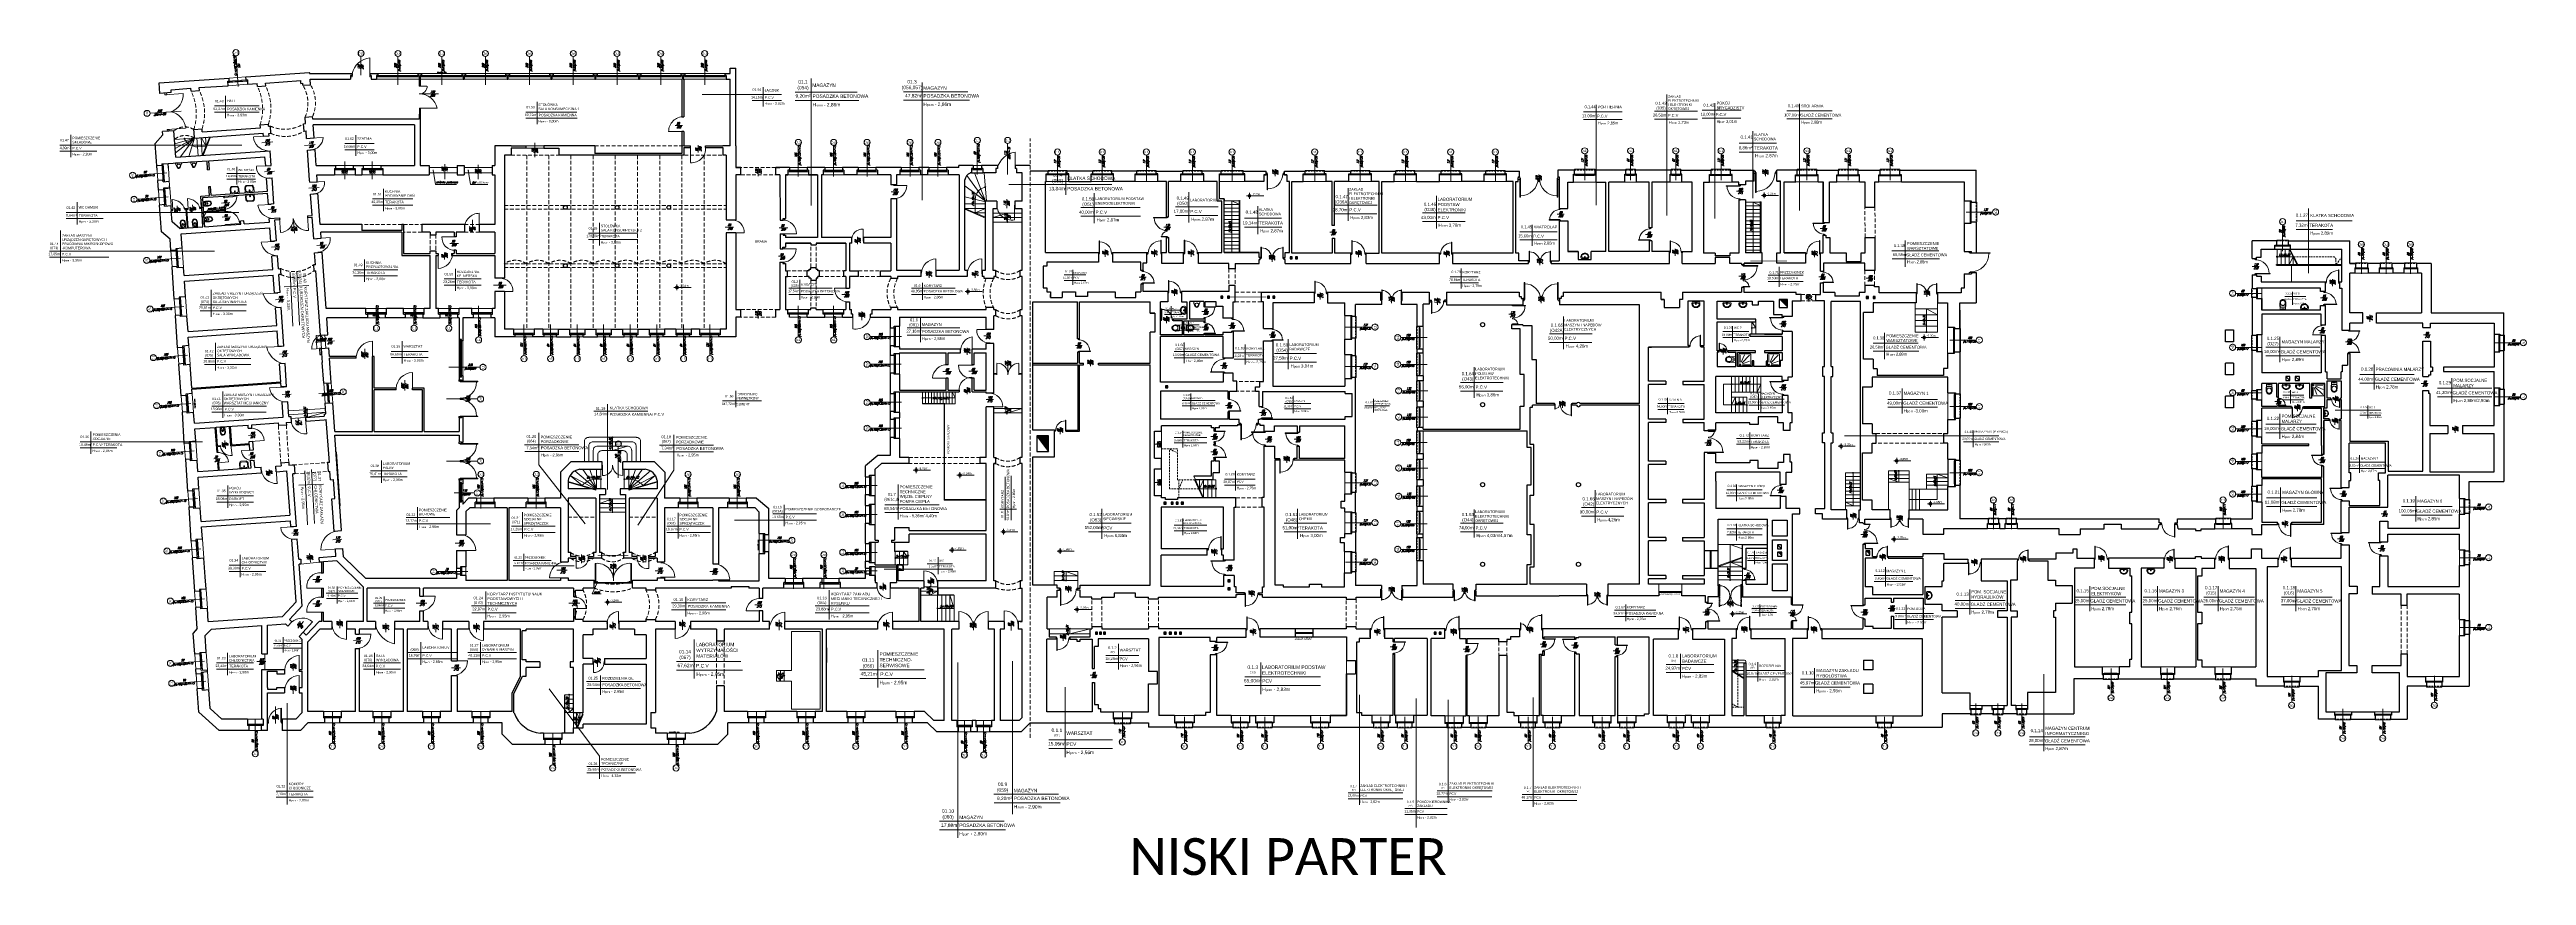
# Model space of a CAD drawing. Header units: millimetres. Extents: x -18485 to 40303, y -22087 to 35064.
# Drawn here: x 977 to 17747, y 22516 to 28109 of the extents above; entities that cross this region are included whole.
import ezdxf
from ezdxf.enums import TextEntityAlignment as Align

# ---------------------------------------------------------------- set-up
doc = ezdxf.new("R2010")
doc.units = ezdxf.units.MM
for name, pattern in [('ACAD_ISO12W100', [21, 12, -3, 0, -3, 0, -3]), ('DASHED', [19.05, 12.7, -6.35]), ('DASHED2', [9.525, 6.35, -3.175])]:
    doc.linetypes.add(name, pattern=pattern)
doc.layers.get('0').update_dxf_attribs({"lineweight": 25})
for name, color, linetype, lineweight in [('-01 parter niski - ściany', 2, 'Continuous', 25), ('01 parter - ściany', 2, 'Continuous', 25), ('01_ściany', 2, 'Continuous', 25), ('03-01_okna', 5, 'Continuous', 15), ('03-02_schody', 6, 'Continuous', 5), ('03_drzwi', 1, 'Continuous', 0), ('04-1_widok', 251, 'Continuous', 5), ('04-2_nad', 251, 'DASHED', 5), ('05-03_opis', 10, 'Continuous', 5), ('07_wyposażenie', 253, 'Continuous', 5), ('inw03-02_schody', 6, 'Continuous', 5)]:
    doc.layers.add(name, color=color, linetype=linetype, lineweight=lineweight)
doc.layers.add('powierzchnia korytarzy', color=94, linetype='Continuous')
doc.layers.add('POWIERZCHNIE', color=96, linetype='Continuous')
doc.layers.get('powierzchnia korytarzy').off()
doc.layers.get('POWIERZCHNIE').off()
doc.styles.add('arial', font='arial.ttf')
doc.styles.add('ariel', font='arial.ttf', dxfattribs={"width": 0.8})
doc.styles.add('ariel_wym', font='simplex.shx', dxfattribs={"width": 0.65, "oblique": 25})
doc.styles.get("Standard").update_dxf_attribs({"font": 'txt.shx'})

# ---------------------------------------------------------------- blocks, each defined once
blk = doc.blocks.new('*U48')
for p, q in [((0, -0.025), (0, 0.025)), ((0, -0.675), (0, -0.7))]:
    blk.add_line(p, q)
for points in [[(0, 0.7), (0, 0.675), (-0.7, 0.675), (-0.7, 0.7), (-0.05, 0.7), (0.05, 0.7), (0.05, 0.75), (-0.05, 0.75), (-0.05, 0.7)], [(0, -0.7), (0, -0.675), (-0.7, -0.675), (-0.7, -0.7), (-0.05, -0.7), (0.05, -0.7), (0.05, -0.75), (-0.05, -0.75), (-0.05, -0.7)]]:
    blk.add_lwpolyline(points)
for centre, start, end in [((0, 0.675), 180, 270), ((0, -0.675), 90, 180)]:
    blk.add_arc(centre, 0.65, start, end)
blk = doc.blocks.new('kota rzutowa')
at = {"ltscale": 0.5}
for p, q in [((-21, 0), (103, 0)), ((0, -21), (0, 21))]:
    blk.add_line(p, q, dxfattribs=at)
blk.add_circle((0, 0), 10.6, dxfattribs=at)
at = {"ltscale": 0.5, "style": 'arial'}
blk.add_attdef('POZ._POSADKI_WYKOŃCZONWJ', text='', height=15, dxfattribs=at).set_placement((18, 1), align=Align.BOTTOM_LEFT)
blk.add_attdef('POZ._POSADZKI_KONSTRUKCJA', text='', height=15, dxfattribs=at).set_placement((17, -5), align=Align.TOP_LEFT)
blk = doc.blocks.new('UMYWALKA')
at = {"layer": '07_wyposażenie', "ltscale": 2}
for p, q in [((0, 60), (0, 0)), ((0, 60), (35, 60)), ((35, 0), (0, 0)), ((5, 15), (5, 45)), ((11, 29), (18, 29)), ((14, 26), (14, 33)), ((28, 55), (19, 55)), ((28, 5), (19, 5)), ((44, 15), (44, 45)), ((49, 49), (49, 10))]:
    blk.add_line(p, q, dxfattribs=at)
blk.add_circle((14, 29), 3, dxfattribs=at)
for centre, radius, start, end in [((20, 39), 16.9, 89.6663, 158.5578), ((20, 21), 16.9, 203.3871, 272.094), ((28, 39), 16.9, 21.6503, 90.3572), ((28, 21), 16.9, 267.9566, 336.6635), ((33, 43), 16.9, 21.5609, 85.1722), ((33, 17), 16.8, 276.0033, 336.7882)]:
    blk.add_arc(centre, radius, start, end, dxfattribs=at)
blk = doc.blocks.new('kibelek')
at = {"layer": '07_wyposażenie', "ltscale": 2}
for p, q in [((0, 27), (0, 0)), ((12, 21), (9, 21)), ((12, 6), (9, 6)), ((11, 23), (11, 20)), ((11, 4), (11, 7))]:
    blk.add_line(p, q, dxfattribs=at)
for points in [[(48, 29, 0.091012), (33, 31, 0.04468), (16, 29, 0.150678), (9, 25, 0.380316), (9, 2, 0.150678), (16, -2, 0.04468), (34, -4, 0.091012), (48, -1, 0.171854), (55, 5, 0.258868), (55, 22, 0.171854)], [(17, 7, 0.228329), (24, 2, 0.112012), (43, 2, 0.161795), (50, 6, 0.320353), (50, 22, 0.161795), (43, 26, 0.112012), (24, 25, 0.228329), (17, 20, 0.236897)]]:
    blk.add_lwpolyline(points, format="xyb", close=True, dxfattribs=at)
blk.add_lwpolyline([(28, 10), (25, 10), (25, 18), (28, 18, -1), (28, 10, -1)], format="xyb", dxfattribs=at)
for centre in [(11, 21), (11, 6)]:
    blk.add_circle(centre, 1, dxfattribs=at)
for centre, start, end in [((34, -115), 90.0193, 103.3053), ((33, 142), 256.7333, 270.0193)]:
    blk.add_arc(centre, 146, start, end, dxfattribs=at)
blk = doc.blocks.new('pisuar')
at = {"layer": '07_wyposażenie', "ltscale": 2}
for p, q in [((0, -3), (0, 0)), ((0, 0), (40, 0)), ((40, -3), (40, 0)), ((0, -9), (0, -3)), ((1, -12), (0, -9)), ((11, -34), (1, -12)), ((14, -33), (8, -20)), ((32, -20), (26, -33)), ((39, -12), (29, -34)), ((40, -9), (39, -12)), ((39, -12), (40, -9)), ((40, -9), (40, -3))]:
    blk.add_line(p, q, dxfattribs=at)
for centre, radius, start, end in [((13, -18), 5.45, 148.1465, 180), ((13, -18), 5.45, 180, 203.6096), ((17, -20), 9.14, 123.6901, 148.1465), ((20, -30), 10, 204.2952, 270), ((19, -23), 12.9, 105.4371, 123.6901), ((20, -30), 6.45, 204.2952, 270), ((20, -28), 17.9, 90, 105.4371), ((20, -28), 17.9, 74.5629, 90), ((20, -30), 6.45, 270, 335.7048), ((20, -30), 10, 270, 335.7048), ((21, -23), 12.9, 56.3099, 74.5629), ((23, -20), 9.14, 31.8535, 56.3099), ((27, -18), 5.45, 0, 31.8535), ((27, -18), 5.45, 341.6064, 0)]:
    blk.add_arc(centre, radius, start, end, dxfattribs=at)
blk = doc.blocks.new('ubi012_r')
for p, q in [((-2, 33), (0, 0)), ((30, 0), (0, 0)), ((1, 17), (1, 29)), ((27, 14), (4, 14)), ((15, 5), (7, 5)), ((15, 5), (23, 5)), ((33, 33), (30, 0)), ((30, 29), (30, 17))]:
    blk.add_line(p, q)
for centre in [(4, 17), (27, 17)]:
    blk.add_circle(centre, 0.506)
for centre, radius, start, end in [((28, 34), 29.8, 154.3733, 172.0149), ((31, 33), 33.1, 171.7845, 180.1077), ((19, 37), 19.5, 169.767, 190.233), ((18, 38), 18.8, 148.867, 169.8645), ((16, 37), 16.2, 189.6364, 202.7205), ((21, 37), 22.3, 133.1777, 154.6258), ((-2, 29), 2.53, 0, 22.7205), ((4, 17), 3.03, 180, 270), ((17, 38), 17, 126.5259, 148.9267), ((17, 38), 15.6, 148.867, 169.8645), ((18, 38), 16.2, 169.767, 190.233), ((17, 38), 15.6, 190.1355, 211.133), ((16, 39), 14.2, 126.5259, 148.9267), ((16, 37), 14.2, 211.0733, 233.4741), ((16, 42), 15.5, 105.9445, 133.2542), ((16, 40), 15.4, 102.4946, 126.4967), ((15, 40), 12.8, 102.4946, 126.4967), ((15, 36), 12.8, 233.5033, 257.5054), ((15, 44), 13, 74.6148, 105.3852), ((15, 40), 14.7, 77.6333, 102.3667), ((15, 40), 12.2, 77.6333, 102.3667), ((15, 35), 12.2, 257.6333, 282.3667), ((15, 40), 12.8, 53.5033, 77.5054), ((15, 36), 12.8, 282.4946, 306.4967), ((15, 42), 15.5, 46.7458, 74.0555), ((15, 40), 15.4, 53.5033, 77.5054), ((14, 39), 14.2, 31.0733, 53.4741), ((14, 37), 14.2, 306.5259, 328.9267), ((14, 38), 17, 31.0733, 53.4741), ((10, 37), 22.3, 25.3742, 46.8223), ((13, 38), 15.6, 10.1355, 31.133), ((13, 38), 15.6, 328.867, 349.8645), ((27, 17), 3.03, 270, 0), ((12, 38), 16.2, 0, 10.233), ((12, 38), 16.2, 349.767, 0), ((13, 38), 18.8, 10.1355, 31.133), ((3, 34), 29.8, 7.9851, 25.6267), ((-14, 43), 46.1, 343.1585, 348.2524), ((33, 29), 2.53, 163.1585, 180), ((12, 37), 19.5, 0, 10.233), ((12, 37), 19.5, 349.767, 0), ((0, 33), 33.1, 0, 8.2155)]:
    blk.add_arc(centre, radius, start, end)
blk = doc.blocks.new('umywal04')
at = {"flags": 128}
for points in [[(0, 0), (-2, -4), (-4, -9), (-4, -14), (-3, -19), (-2, -23), (1, -28), (4, -31), (8, -34), (13, -37), (18, -38), (23, -38), (29, -38), (34, -37), (38, -34), (43, -31), (46, -28), (49, -23), (50, -19), (51, -14), (51, -9), (49, -4), (47, 0)], [(4, -8), (3, -11), (2, -15), (2, -18), (2, -21), (4, -24), (6, -27), (8, -30), (12, -32), (15, -33), (19, -34), (23, -34), (27, -34), (31, -33), (35, -32), (38, -30), (41, -27), (43, -24), (44, -21), (45, -18), (45, -15), (44, -11), (42, -8)]]:
    blk.add_lwpolyline(points, dxfattribs=at)
for points in [[(0, 0), (47, 0)], [(4, -8), (42, -8)]]:
    blk.add_lwpolyline(points)
for centre, radius in [((19, -4), 1.56), ((23, -14), 2.54), ((28, -4), 1.56)]:
    blk.add_circle(centre, radius)
blk = doc.blocks.new('*U56')
blk.add_line((0, 0.375), (0, 0.4))
at = {"ltscale": 0.8}
blk.add_lwpolyline([(-0.05, 0.4), (-0.05, 0.45), (0.05, 0.45), (0.05, 0.4)], close=True, dxfattribs=at)
blk.add_lwpolyline([(0, -0.4), (0, -0.375), (-0.8, -0.375), (-0.8, -0.4), (-0.05, -0.4), (0.05, -0.4), (0.05, -0.45), (-0.05, -0.45), (-0.05, -0.4)])
blk.add_arc((0, -0.375), 0.75, 90, 180)
blk = doc.blocks.new('*U57')
for p, q in [((0, -0.025), (0, 0.025)), ((0, -0.675), (0, -0.7))]:
    blk.add_line(p, q)
for points in [[(0, 0.7), (0, 0.675), (0.7, 0.675), (0.7, 0.7), (0.05, 0.7), (-0.05, 0.7), (-0.05, 0.75), (0.05, 0.75), (0.05, 0.7)], [(0, -0.7), (0, -0.675), (0.7, -0.675), (0.7, -0.7), (0.05, -0.7), (-0.05, -0.7), (-0.05, -0.75), (0.05, -0.75), (0.05, -0.7)]]:
    blk.add_lwpolyline(points)
for centre, start, end in [((0, 0.675), 270, 0), ((0, -0.675), 0, 90)]:
    blk.add_arc(centre, 0.65, start, end)
blk = doc.blocks.new('*U58')
blk.add_line((0, -0.38), (0, -0.4))
blk.add_lwpolyline([(0, 0.4), (0, 0.38), (-0.8, 0.38), (-0.8, 0.4), (-0.05, 0.4), (0.05, 0.4), (0.05, 0.45), (-0.05, 0.45), (-0.05, 0.4)])
at = {"ltscale": 0.8}
blk.add_lwpolyline([(-0.05, -0.4), (-0.05, -0.45), (0.05, -0.45), (0.05, -0.4)], close=True, dxfattribs=at)
blk.add_arc((0, 0.38), 0.75, 180, 270)
blk = doc.blocks.new('*U59')
blk.add_line((0, 0.38), (0, 0.4))
at = {"ltscale": 0.8}
blk.add_lwpolyline([(0.05, 0.4), (0.05, 0.45), (-0.05, 0.45), (-0.05, 0.4)], close=True, dxfattribs=at)
blk.add_lwpolyline([(0, -0.4), (0, -0.38), (0.8, -0.38), (0.8, -0.4), (0.05, -0.4), (-0.05, -0.4), (-0.05, -0.45), (0.05, -0.45), (0.05, -0.4)])
blk.add_arc((0, -0.38), 0.75, 0, 90)
blk = doc.blocks.new('*U60')
blk.add_line((0, -0.375), (0, -0.4))
blk.add_lwpolyline([(0, 0.4), (0, 0.375), (0.8, 0.375), (0.8, 0.4), (0.05, 0.4), (-0.05, 0.4), (-0.05, 0.45), (0.05, 0.45), (0.05, 0.4)])
at = {"ltscale": 0.8}
blk.add_lwpolyline([(0.05, -0.4), (0.05, -0.45), (-0.05, -0.45), (-0.05, -0.4)], close=True, dxfattribs=at)
blk.add_arc((0, 0.375), 0.75, 270, 360)
blk = doc.blocks.new('*U61')
for p, q in [((0, -0.25), (0, -0.3)), ((0, -0.675), (0, -0.7))]:
    blk.add_line(p, q)
for points in [[(0, 0.7), (0, 0.675), (0.975, 0.675), (0.975, 0.7), (0.05, 0.7), (-0.05, 0.7), (-0.05, 0.75), (0.05, 0.75), (0.05, 0.7)], [(0, -0.7), (0, -0.675), (0.425, -0.675), (0.425, -0.7), (0.05, -0.7), (-0.05, -0.7), (-0.05, -0.75), (0.05, -0.75), (0.05, -0.7)]]:
    blk.add_lwpolyline(points)
for centre, radius, start, end in [((0, 0.675), 0.925, 270, 0), ((0, -0.675), 0.375, 0, 90)]:
    blk.add_arc(centre, radius, start, end)
blk = doc.blocks.new('*U62')
for p, q in [((0, 0.675), (0, 0.7)), ((0, 0.25), (0, 0.3))]:
    blk.add_line(p, q)
for points in [[(0, 0.7), (0, 0.675), (-0.425, 0.675), (-0.425, 0.7), (-0.05, 0.7), (0.05, 0.7), (0.05, 0.75), (-0.05, 0.75), (-0.05, 0.7)], [(0, -0.7), (0, -0.675), (-0.975, -0.675), (-0.975, -0.7), (-0.05, -0.7), (0.05, -0.7), (0.05, -0.75), (-0.05, -0.75), (-0.05, -0.7)]]:
    blk.add_lwpolyline(points)
for centre, radius, start, end in [((0, -0.675), 0.925, 90, 180), ((0, 0.675), 0.375, 180, 270)]:
    blk.add_arc(centre, radius, start, end)
blk = doc.blocks.new('*U63')
blk.add_line((0, 0.38), (0, 0.4))
at = {"ltscale": 0.8}
blk.add_lwpolyline([(-0.05, 0.4), (-0.05, 0.45), (0.05, 0.45), (0.05, 0.4)], close=True, dxfattribs=at)
blk.add_lwpolyline([(0, -0.4), (0, -0.38), (-0.8, -0.38), (-0.8, -0.4), (-0.05, -0.4), (0.05, -0.4), (0.05, -0.45), (-0.05, -0.45), (-0.05, -0.4)])
blk.add_arc((0, -0.38), 0.75, 90, 180)
blk = doc.blocks.new('*U64')
blk.add_line((0, -0.38), (0, -0.4))
blk.add_lwpolyline([(0, 0.4), (0, 0.38), (-0.8, 0.38), (-0.8, 0.4), (-0.05, 0.4), (0.05, 0.4), (0.05, 0.45), (-0.05, 0.45), (-0.05, 0.4)])
at = {"ltscale": 0.8}
blk.add_lwpolyline([(-0.05, -0.4), (-0.05, -0.45), (0.05, -0.45), (0.05, -0.4)], close=True, dxfattribs=at)
blk.add_arc((0, 0.38), 0.75, 180, 270)
blk = doc.blocks.new('*U65')
blk.add_line((0, -0.38), (0, -0.4))
blk.add_lwpolyline([(0, 0.4), (0, 0.38), (0.8, 0.38), (0.8, 0.4), (0.05, 0.4), (-0.05, 0.4), (-0.05, 0.45), (0.05, 0.45), (0.05, 0.4)])
at = {"ltscale": 0.8}
blk.add_lwpolyline([(0.05, -0.4), (0.05, -0.45), (-0.05, -0.45), (-0.05, -0.4)], close=True, dxfattribs=at)
blk.add_arc((0, 0.38), 0.75, 270, 360)
blk = doc.blocks.new('*U66')
blk.add_line((0, -0.38), (0, -0.4))
blk.add_lwpolyline([(0, 0.4), (0, 0.38), (-0.8, 0.38), (-0.8, 0.4), (-0.05, 0.4), (0.05, 0.4), (0.05, 0.45), (-0.05, 0.45), (-0.05, 0.4)])
at = {"ltscale": 0.8}
blk.add_lwpolyline([(-0.05, -0.4), (-0.05, -0.45), (0.05, -0.45), (0.05, -0.4)], close=True, dxfattribs=at)
blk.add_arc((0, 0.38), 0.75, 180, 270)
blk = doc.blocks.new('*U67')
blk.add_line((0, -0.38), (0, -0.4))
blk.add_lwpolyline([(0, 0.4), (0, 0.38), (-0.8, 0.38), (-0.8, 0.4), (-0.05, 0.4), (0.05, 0.4), (0.05, 0.45), (-0.05, 0.45), (-0.05, 0.4)])
at = {"ltscale": 0.8}
blk.add_lwpolyline([(-0.05, -0.4), (-0.05, -0.45), (0.05, -0.45), (0.05, -0.4)], close=True, dxfattribs=at)
blk.add_arc((0, 0.38), 0.75, 180, 270)
blk = doc.blocks.new('*U68')
blk.add_line((0, 0.38), (0, 0.4))
at = {"ltscale": 0.8}
blk.add_lwpolyline([(-0.05, 0.4), (-0.05, 0.45), (0.05, 0.45), (0.05, 0.4)], close=True, dxfattribs=at)
blk.add_lwpolyline([(0, -0.4), (0, -0.38), (-0.8, -0.38), (-0.8, -0.4), (-0.05, -0.4), (0.05, -0.4), (0.05, -0.45), (-0.05, -0.45), (-0.05, -0.4)])
blk.add_arc((0, -0.38), 0.75, 90, 180)
blk = doc.blocks.new('*U69')
for p, q in [((0, -0.025), (0, 0.025)), ((0, -0.675), (0, -0.7))]:
    blk.add_line(p, q)
for points in [[(0, 0.7), (0, 0.675), (-0.7, 0.675), (-0.7, 0.7), (-0.05, 0.7), (0.05, 0.7), (0.05, 0.75), (-0.05, 0.75), (-0.05, 0.7)], [(0, -0.7), (0, -0.675), (-0.7, -0.675), (-0.7, -0.7), (-0.05, -0.7), (0.05, -0.7), (0.05, -0.75), (-0.05, -0.75), (-0.05, -0.7)]]:
    blk.add_lwpolyline(points)
for centre, start, end in [((0, 0.675), 180, 270), ((0, -0.675), 90, 180)]:
    blk.add_arc(centre, 0.65, start, end)
blk = doc.blocks.new('*U70')
for p, q in [((0, 0.675), (0, 0.7)), ((0, 0.25), (0, 0.3))]:
    blk.add_line(p, q)
for points in [[(0, 0.7), (0, 0.675), (0.425, 0.675), (0.425, 0.7), (0.05, 0.7), (-0.05, 0.7), (-0.05, 0.75), (0.05, 0.75), (0.05, 0.7)], [(0, -0.7), (0, -0.675), (0.975, -0.675), (0.975, -0.7), (0.05, -0.7), (-0.05, -0.7), (-0.05, -0.75), (0.05, -0.75), (0.05, -0.7)]]:
    blk.add_lwpolyline(points)
for centre, radius, start, end in [((0, 0.675), 0.375, 270, 360), ((0, -0.675), 0.925, 360, 90)]:
    blk.add_arc(centre, radius, start, end)
blk = doc.blocks.new('*U71')
blk.add_line((0, -0.38), (0, -0.4))
blk.add_lwpolyline([(0, 0.4), (0, 0.38), (-0.8, 0.38), (-0.8, 0.4), (-0.05, 0.4), (0.05, 0.4), (0.05, 0.45), (-0.05, 0.45), (-0.05, 0.4)])
at = {"ltscale": 0.8}
blk.add_lwpolyline([(-0.05, -0.4), (-0.05, -0.45), (0.05, -0.45), (0.05, -0.4)], close=True, dxfattribs=at)
blk.add_arc((0, 0.38), 0.75, 180, 270)
blk = doc.blocks.new('*U72')
for p, q in [((0, 0.675), (0, 0.7)), ((0, 0.25), (0, 0.3))]:
    blk.add_line(p, q)
for points in [[(0, 0.7), (0, 0.675), (0.425, 0.675), (0.425, 0.7), (0.05, 0.7), (-0.05, 0.7), (-0.05, 0.75), (0.05, 0.75), (0.05, 0.7)], [(0, -0.7), (0, -0.675), (0.975, -0.675), (0.975, -0.7), (0.05, -0.7), (-0.05, -0.7), (-0.05, -0.75), (0.05, -0.75), (0.05, -0.7)]]:
    blk.add_lwpolyline(points)
for centre, radius, start, end in [((0, 0.675), 0.375, 270, 360), ((0, -0.675), 0.925, 360, 90)]:
    blk.add_arc(centre, radius, start, end)
blk = doc.blocks.new('*U73')
for p, q in [((0, -0.25), (0, -0.3)), ((0, -0.675), (0, -0.7))]:
    blk.add_line(p, q)
for points in [[(0, 0.7), (0, 0.675), (0.975, 0.675), (0.975, 0.7), (0.05, 0.7), (-0.05, 0.7), (-0.05, 0.75), (0.05, 0.75), (0.05, 0.7)], [(0, -0.7), (0, -0.675), (0.425, -0.675), (0.425, -0.7), (0.05, -0.7), (-0.05, -0.7), (-0.05, -0.75), (0.05, -0.75), (0.05, -0.7)]]:
    blk.add_lwpolyline(points)
for centre, radius, start, end in [((0, 0.675), 0.925, 270, 0), ((0, -0.675), 0.375, 0, 90)]:
    blk.add_arc(centre, radius, start, end)
blk = doc.blocks.new('*U74')
blk.add_line((0, -0.38), (0, -0.4))
blk.add_lwpolyline([(0, 0.4), (0, 0.38), (0.8, 0.38), (0.8, 0.4), (0.05, 0.4), (-0.05, 0.4), (-0.05, 0.45), (0.05, 0.45), (0.05, 0.4)])
at = {"ltscale": 0.8}
blk.add_lwpolyline([(0.05, -0.4), (0.05, -0.45), (-0.05, -0.45), (-0.05, -0.4)], close=True, dxfattribs=at)
blk.add_arc((0, 0.38), 0.75, 270, 360)
blk = doc.blocks.new('*U75')
blk.add_line((0, 0.38), (0, 0.4))
at = {"ltscale": 0.8}
blk.add_lwpolyline([(0.05, 0.4), (0.05, 0.45), (-0.05, 0.45), (-0.05, 0.4)], close=True, dxfattribs=at)
blk.add_lwpolyline([(0, -0.4), (0, -0.38), (0.8, -0.38), (0.8, -0.4), (0.05, -0.4), (-0.05, -0.4), (-0.05, -0.45), (0.05, -0.45), (0.05, -0.4)])
blk.add_arc((0, -0.38), 0.75, 0, 90)
blk = doc.blocks.new('*U76')
blk.add_line((0, 0.38), (0, 0.4))
at = {"ltscale": 0.8}
blk.add_lwpolyline([(-0.05, 0.4), (-0.05, 0.45), (0.05, 0.45), (0.05, 0.4)], close=True, dxfattribs=at)
blk.add_lwpolyline([(0, -0.4), (0, -0.38), (-0.8, -0.38), (-0.8, -0.4), (-0.05, -0.4), (0.05, -0.4), (0.05, -0.45), (-0.05, -0.45), (-0.05, -0.4)])
blk.add_arc((0, -0.38), 0.75, 90, 180)
blk = doc.blocks.new('*U77')
blk.add_line((0, -0.38), (0, -0.4))
blk.add_lwpolyline([(0, 0.4), (0, 0.38), (-0.8, 0.38), (-0.8, 0.4), (-0.05, 0.4), (0.05, 0.4), (0.05, 0.45), (-0.05, 0.45), (-0.05, 0.4)])
at = {"ltscale": 0.8}
blk.add_lwpolyline([(-0.05, -0.4), (-0.05, -0.45), (0.05, -0.45), (0.05, -0.4)], close=True, dxfattribs=at)
blk.add_arc((0, 0.38), 0.75, 180, 270)
blk = doc.blocks.new('*U78')
blk.add_line((0, -0.38), (0, -0.4))
blk.add_lwpolyline([(0, 0.4), (0, 0.38), (0.8, 0.38), (0.8, 0.4), (0.05, 0.4), (-0.05, 0.4), (-0.05, 0.45), (0.05, 0.45), (0.05, 0.4)])
at = {"ltscale": 0.8}
blk.add_lwpolyline([(0.05, -0.4), (0.05, -0.45), (-0.05, -0.45), (-0.05, -0.4)], close=True, dxfattribs=at)
blk.add_arc((0, 0.38), 0.75, 270, 360)
blk = doc.blocks.new('*U79')
for p, q in [((0, 0.675), (0, 0.7)), ((0, 0.025), (0, -0.025))]:
    blk.add_line(p, q)
for points in [[(0, 0.7), (0, 0.675), (0.7, 0.675), (0.7, 0.7), (0.05, 0.7), (-0.05, 0.7), (-0.05, 0.75), (0.05, 0.75), (0.05, 0.7)], [(0, -0.7), (0, -0.675), (0.7, -0.675), (0.7, -0.7), (0.05, -0.7), (-0.05, -0.7), (-0.05, -0.75), (0.05, -0.75), (0.05, -0.7)]]:
    blk.add_lwpolyline(points)
for centre, start, end in [((0, 0.675), 270, 360), ((0, -0.675), 360, 90)]:
    blk.add_arc(centre, 0.65, start, end)
blk = doc.blocks.new('*U80')
for p, q in [((0, -0.25), (0, -0.3)), ((0, -0.675), (0, -0.7))]:
    blk.add_line(p, q)
for points in [[(0, 0.7), (0, 0.675), (-0.975, 0.675), (-0.975, 0.7), (-0.05, 0.7), (0.05, 0.7), (0.05, 0.75), (-0.05, 0.75), (-0.05, 0.7)], [(0, -0.7), (0, -0.675), (-0.425, -0.675), (-0.425, -0.7), (-0.05, -0.7), (0.05, -0.7), (0.05, -0.75), (-0.05, -0.75), (-0.05, -0.7)]]:
    blk.add_lwpolyline(points)
for centre, radius, start, end in [((0, 0.675), 0.925, 180, 270), ((0, -0.675), 0.375, 90, 180)]:
    blk.add_arc(centre, radius, start, end)
blk = doc.blocks.new('*U81')
blk.add_line((0, -0.38), (0, -0.4))
blk.add_lwpolyline([(0, 0.4), (0, 0.38), (0.8, 0.38), (0.8, 0.4), (0.05, 0.4), (-0.05, 0.4), (-0.05, 0.45), (0.05, 0.45), (0.05, 0.4)])
at = {"ltscale": 0.8}
blk.add_lwpolyline([(0.05, -0.4), (0.05, -0.45), (-0.05, -0.45), (-0.05, -0.4)], close=True, dxfattribs=at)
blk.add_arc((0, 0.38), 0.75, 270, 360)
blk = doc.blocks.new('*U82')
blk.add_line((0, 0.38), (0, 0.4))
at = {"ltscale": 0.8}
blk.add_lwpolyline([(0.05, 0.4), (0.05, 0.45), (-0.05, 0.45), (-0.05, 0.4)], close=True, dxfattribs=at)
blk.add_lwpolyline([(0, -0.4), (0, -0.38), (0.8, -0.38), (0.8, -0.4), (0.05, -0.4), (-0.05, -0.4), (-0.05, -0.45), (0.05, -0.45), (0.05, -0.4)])
blk.add_arc((0, -0.38), 0.75, 0, 90)

msp = doc.modelspace()

# ---------------------------------------------------------------- hatches: boundary and pattern name
at = {"layer": '01_ściany'}
for points in [[(9390, 26705), (9376, 26705), (9390, 26691)], [(9427, 26705), (9413, 26705), (9427, 26691)], [(8921, 26439), (8907, 26439), (8921, 26425)], [(8965, 26439), (8951, 26439), (8965, 26425)], [(9236, 26439), (9222, 26439), (9236, 26425)], [(9272, 26439), (9258, 26439), (9272, 26425)], [(12743, 26361), (12743, 26417), (12687, 26417)], [(7739, 25386), (7739, 25494), (7662, 25494)], [(12704, 24678), (12704, 24706), (12676, 24706)], [(13301, 24686), (13301, 24714), (13273, 24714)], [(8969, 24504), (8969, 24518), (8955, 24518)], [(8969, 24450), (8969, 24464), (8955, 24464)]]:
    msp.add_hatch(color=256, dxfattribs=at).paths.add_polyline_path(points)
at = {"layer": '03_drzwi'}
for points in [[(3578, 27291, 1), (3569, 27291, 1)], [(3816, 27291, 1), (3807, 27291, 1)], [(2021, 26974, 1), (2012, 26974, 1)]]:
    msp.add_hatch(color=256, dxfattribs=at).paths.add_polyline_path(points)
h = msp.add_hatch(color=256, dxfattribs=at)
edge = h.paths.add_edge_path()
edge.add_arc((4683, 24497), 1.77, 0, 360)

# ---------------------------------------------------------------- linework, layer by layer
at = {"layer": '-01 parter niski - ściany'}
for p, q in [((7737, 27285), (7615, 27285)), ((7720, 26734), (7720, 27216)), ((7720, 27216), (7725, 27216)), ((7725, 27216), (7725, 27267)), ((7725, 27267), (7737, 27267)), ((7737, 27267), (7737, 27285)), ((8040, 27285), (7866, 27285)), ((7866, 27267), (7866, 27285)), ((7877, 27267), (7866, 27267)), ((7877, 27216), (7877, 27267)), ((7877, 27216), (8028, 27216)), ((8028, 27216), (8028, 27267)), ((8028, 27267), (8040, 27267)), ((8040, 27267), (8040, 27285)), ((8338, 27285), (8169, 27285)), ((8169, 27267), (8169, 27285)), ((8180, 27267), (8169, 27267)), ((8180, 27216), (8180, 27267)), ((8326, 27216), (8180, 27216)), ((8326, 27216), (8326, 27267)), ((8326, 27267), (8338, 27267)), ((8338, 27267), (8338, 27285)), ((8469, 27267), (8469, 27285)), ((8469, 27285), (8649, 27285)), ((8480, 27267), (8469, 27267)), ((8480, 27216), (8480, 27267)), ((8538, 27216), (8480, 27216)), ((8538, 26976), (8538, 27216)), ((8637, 27216), (8552, 27216)), ((8552, 26976), (8552, 27216)), ((8637, 27216), (8637, 27267)), ((8637, 27267), (8649, 27267)), ((8649, 27267), (8649, 27285)), ((8910, 27285), (8780, 27285)), ((8780, 27267), (8780, 27285)), ((8791, 27267), (8780, 27267)), ((8791, 27216), (8791, 27267)), ((8882, 27216), (8791, 27216)), ((8882, 27083), (8882, 27216)), ((8898, 27216), (8898, 27267)), ((8898, 27267), (8910, 27267)), ((8898, 27099), (8898, 27216)), ((8910, 27267), (8910, 27285)), ((9057, 27285), (9213, 27285)), ((9057, 27267), (9057, 27285)), ((9069, 27267), (9057, 27267)), ((9069, 27216), (9069, 27267)), ((9197, 27216), (9069, 27216)), ((9213, 27261), (9197, 27261)), ((9197, 27261), (9197, 27216)), ((9197, 27261), (9213, 27261)), ((9213, 27261), (9213, 27285)), ((9337, 27285), (9477, 27285)), ((9337, 27261), (9337, 27285)), ((9337, 27261), (9353, 27261)), ((9353, 27261), (9337, 27261)), ((9353, 27261), (9353, 27216)), ((9371, 27216), (9353, 27216)), ((9371, 26734), (9371, 27216)), ((9387, 26731), (9387, 27216)), ((9387, 27216), (9465, 27216)), ((9465, 27216), (9465, 27267)), ((9465, 27267), (9477, 27267)), ((9477, 27267), (9477, 27285)), ((9609, 27267), (9609, 27285)), ((9609, 27285), (9786, 27285)), ((9620, 27267), (9609, 27267)), ((9620, 27216), (9620, 27267)), ((9660, 27216), (9620, 27216)), ((9660, 26917), (9660, 27216)), ((9676, 26917), (9676, 27216)), ((9774, 27216), (9676, 27216)), ((9774, 27216), (9774, 27267)), ((9774, 27267), (9786, 27267)), ((9786, 27267), (9786, 27285)), ((9915, 27267), (9915, 27285)), ((9915, 27285), (10092, 27285)), ((9926, 27267), (9915, 27267)), ((9926, 27216), (9926, 27267)), ((9979, 27216), (9926, 27216)), ((9979, 26731), (9979, 27216)), ((9997, 26731), (9997, 27216)), ((9997, 27216), (10080, 27216)), ((10080, 27216), (10080, 27267)), ((10080, 27267), (10092, 27267)), ((10092, 27267), (10092, 27285)), ((10221, 27267), (10221, 27285)), ((10399, 27285), (10221, 27285)), ((10232, 27267), (10221, 27267)), ((10232, 27216), (10232, 27267)), ((10232, 27216), (10387, 27216)), ((10387, 27216), (10387, 27267)), ((10387, 27267), (10399, 27267)), ((10399, 27267), (10399, 27285)), ((10528, 27267), (10528, 27285)), ((10701, 27285), (10528, 27285)), ((10539, 27267), (10528, 27267)), ((10539, 27216), (10539, 27267)), ((10689, 27216), (10539, 27216)), ((10689, 27216), (10689, 27267)), ((10689, 27267), (10701, 27267)), ((10701, 27267), (10701, 27285)), ((10831, 27267), (10831, 27285)), ((10831, 27285), (10929, 27285)), ((10842, 27267), (10831, 27267)), ((10842, 27216), (10842, 27267)), ((10887, 27216), (10842, 27216)), ((10887, 26731), (10887, 27216)), ((10904, 26731), (10904, 27215)), ((10904, 27215), (10921, 27215)), ((10921, 27247), (10929, 27247)), ((10921, 27247), (10921, 27241)), ((10921, 27215), (10921, 27241)), ((10929, 27247), (10929, 27285)), ((11301, 27293), (11189, 27293)), ((11189, 27293), (11189, 27247)), ((11189, 27247), (11197, 27247)), ((11197, 27247), (11197, 27032)), ((11197, 27241), (11197, 27032)), ((11257, 27032), (11257, 27210)), ((11257, 27210), (11294, 27210)), ((11294, 27210), (11294, 27264)), ((11294, 27264), (11301, 27264)), ((11301, 27264), (11301, 27293)), ((11648, 27293), (11441, 27293)), ((11441, 27264), (11441, 27293)), ((11447, 27264), (11441, 27264)), ((11447, 27210), (11447, 27264)), ((11447, 27210), (11513, 27210)), ((11513, 26741), (11513, 27210)), ((11533, 26741), (11533, 27210)), ((11641, 27210), (11533, 27210)), ((11641, 27210), (11641, 27264)), ((11641, 27264), (11648, 27264)), ((11648, 27264), (11648, 27293)), ((11955, 27293), (11715, 27293)), ((11715, 27264), (11715, 27293)), ((11721, 27264), (11715, 27264)), ((11721, 27210), (11721, 27264)), ((11808, 27210), (11721, 27210)), ((11808, 26901), (11808, 27210)), ((11948, 27210), (11824, 27210)), ((11824, 27210), (11824, 26901)), ((11948, 27210), (11948, 27264)), ((11948, 27264), (11955, 27264)), ((11955, 27264), (11955, 27293)), ((12021, 27264), (12021, 27293)), ((12021, 27293), (12226, 27293)), ((12027, 27264), (12021, 27264)), ((12027, 27210), (12027, 27264)), ((12097, 27210), (12027, 27210)), ((12097, 26741), (12097, 27210)), ((12175, 27210), (12175, 26730)), ((12175, 27210), (12215, 27210)), ((12215, 27210), (12215, 27263)), ((12215, 27263), (12226, 27263)), ((12226, 27263), (12226, 27293)), ((12357, 27263), (12357, 27293)), ((12357, 27293), (12518, 27293)), ((12368, 27263), (12357, 27263)), ((12368, 27210), (12368, 27263)), ((12414, 27210), (12368, 27210)), ((12414, 27193), (12414, 27210)), ((12458, 27193), (12414, 27193)), ((12518, 27218), (12458, 27218)), ((12458, 27218), (12458, 27193)), ((12518, 27218), (12518, 27293)), ((12672, 27218), (12672, 27293)), ((12808, 27293), (12672, 27293)), ((12696, 27218), (12672, 27218)), ((12672, 27218), (12696, 27218)), ((12696, 26733), (12696, 27218)), ((12720, 26733), (12720, 27213)), ((12720, 27213), (12801, 27213)), ((12798, 27213), (12798, 27260)), ((12798, 27260), (12808, 27260)), ((12808, 27260), (12808, 27293)), ((12942, 27293), (13088, 27293)), ((12942, 27260), (12942, 27293)), ((12952, 27260), (12942, 27260)), ((12952, 27213), (12952, 27260)), ((12952, 27213), (12986, 27213)), ((12986, 26938), (12986, 27213)), ((12986, 27213), (12986, 26938)), ((13027, 26938), (13027, 27213)), ((13027, 27213), (13078, 27213)), ((13078, 27213), (13078, 27260)), ((13078, 27260), (13088, 27260)), ((13088, 27260), (13088, 27293)), ((13222, 27293), (13371, 27293)), ((13222, 27260), (13222, 27293)), ((13232, 27260), (13222, 27260)), ((13232, 27213), (13232, 27260)), ((13232, 27213), (13267, 27213)), ((13267, 27213), (13267, 27041)), ((13335, 27041), (13335, 27213)), ((13335, 27213), (13361, 27213)), ((13361, 27213), (13361, 27260)), ((13361, 27260), (13371, 27260)), ((13371, 27260), (13371, 27293)), ((13505, 27293), (14020, 27293)), ((13505, 27260), (13505, 27293)), ((13515, 27260), (13505, 27260)), ((13515, 27213), (13515, 27260)), ((13515, 27213), (13940, 27213)), ((13940, 27213), (13940, 27085)), ((14020, 27075), (14020, 27293)), ((8913, 27083), (8882, 27083)), ((8929, 27099), (8898, 27099)), ((8913, 26734), (8913, 27083)), ((8929, 26734), (8929, 27099)), ((8929, 27099), (8929, 27084)), ((11197, 27032), (11257, 27032)), ((12458, 27090), (12414, 27090)), ((12414, 27090), (12414, 26730)), ((12458, 27090), (12458, 26733)), ((12458, 27090), (12458, 27075)), ((13267, 27041), (13335, 27041)), ((13940, 27085), (13987, 27085)), ((13987, 27085), (13987, 27075)), ((13987, 27075), (14020, 27075)), ((8538, 26976), (8552, 26976)), ((8538, 26734), (8538, 26836)), ((8538, 26734), (8538, 26836)), ((8538, 26836), (8554, 26836)), ((8554, 26734), (8554, 26836)), ((9676, 26917), (9660, 26917)), ((11197, 26950), (11197, 26677)), ((11197, 26950), (11257, 26950)), ((11257, 26950), (11257, 26741)), ((11824, 26901), (11808, 26901)), ((12986, 26938), (13027, 26938)), ((12986, 26733), (12986, 26851)), ((12986, 26851), (13002, 26851)), ((13002, 26851), (13002, 26837)), ((13002, 26837), (13029, 26837)), ((13029, 26837), (13029, 26733)), ((13269, 26733), (13269, 26837)), ((13269, 26837), (13338, 26837)), ((13338, 26613), (13338, 26837)), ((13940, 26932), (13940, 26742)), ((13940, 26932), (13987, 26932)), ((13987, 26932), (13987, 26942)), ((13987, 26942), (14020, 26942)), ((14020, 26942), (14020, 26733)), ((7720, 26734), (8078, 26734)), ((8078, 26668), (7728, 26668)), ((7728, 26668), (7728, 26642)), ((8078, 26734), (8078, 26668)), ((8173, 26734), (8173, 26668)), ((8173, 26734), (8406, 26734)), ((8366, 26668), (8173, 26668)), ((8366, 26613), (8366, 26668)), ((8382, 26613), (8382, 26665)), ((8382, 26665), (8406, 26665)), ((8406, 26665), (8406, 26734)), ((8508, 26661), (8508, 26734)), ((8508, 26734), (8538, 26734)), ((8554, 26734), (8654, 26734)), ((8654, 26661), (8654, 26734)), ((8756, 26734), (8913, 26734)), ((8756, 26661), (8756, 26734)), ((9166, 26734), (8929, 26734)), ((8929, 26734), (9166, 26734)), ((9117, 26734), (9164, 26734)), ((9166, 26701), (9166, 26734)), ((9173, 26701), (9166, 26701)), ((9166, 26661), (9166, 26686)), ((9166, 26661), (9166, 26686)), ((9166, 26686), (9173, 26686)), ((9173, 26686), (9173, 26701)), ((9335, 26686), (9335, 26701)), ((9335, 26701), (9342, 26701)), ((9342, 26686), (9335, 26686)), ((9342, 26734), (9371, 26734)), ((9342, 26701), (9342, 26734)), ((9342, 26661), (9342, 26686)), ((9660, 26731), (9387, 26731)), ((9660, 26831), (9676, 26831)), ((9660, 26831), (9660, 26731)), ((9676, 26831), (9676, 26731)), ((9788, 26731), (9676, 26731)), ((9788, 26661), (9788, 26731)), ((9890, 26661), (9890, 26731)), ((9890, 26731), (9979, 26731)), ((10388, 26731), (9997, 26731)), ((10388, 26661), (10388, 26731)), ((10476, 26731), (10476, 26661)), ((10887, 26731), (10476, 26731)), ((10925, 26731), (10904, 26731)), ((10925, 26677), (10925, 26731)), ((10989, 26677), (10925, 26677)), ((10989, 26661), (10989, 26677)), ((11144, 26661), (11144, 26677)), ((11144, 26677), (11197, 26677)), ((11327, 26741), (11257, 26741)), ((11257, 26741), (11327, 26741)), ((11327, 26741), (11327, 26686)), ((11327, 26686), (11415, 26686)), ((11513, 26741), (11415, 26741)), ((11415, 26686), (11415, 26741)), ((11808, 26741), (11533, 26741)), ((11824, 26813), (11808, 26813)), ((11808, 26813), (11808, 26741)), ((11824, 26813), (11824, 26741)), ((11944, 26741), (11824, 26741)), ((11944, 26661), (11944, 26741)), ((12031, 26661), (12031, 26741)), ((12031, 26741), (12097, 26741)), ((12253, 26730), (12175, 26730)), ((12253, 26730), (12253, 26713)), ((12353, 26713), (12253, 26713)), ((12353, 26701), (12253, 26701)), ((12253, 26701), (12253, 26661)), ((12414, 26730), (12353, 26730)), ((12353, 26730), (12353, 26713)), ((12353, 26661), (12353, 26701)), ((12572, 26733), (12458, 26733)), ((12572, 26662), (12572, 26733)), ((12672, 26662), (12672, 26733)), ((12672, 26733), (12696, 26733)), ((12672, 26733), (12696, 26733)), ((12720, 26733), (12865, 26733)), ((12865, 26733), (12720, 26733)), ((12865, 26733), (12865, 26662)), ((12968, 26608), (12968, 26733)), ((12968, 26733), (12986, 26733)), ((13029, 26733), (13141, 26733)), ((13141, 26733), (13141, 26673)), ((13141, 26673), (13242, 26673)), ((13242, 26673), (13242, 26733)), ((13242, 26733), (13269, 26733)), ((13940, 26742), (13983, 26742)), ((13983, 26742), (13989, 26742)), ((13989, 26733), (13989, 26742)), ((13989, 26733), (14020, 26733)), ((16056, 26813), (15889, 26813)), ((15889, 26694), (15889, 26813)), ((15889, 26694), (15919, 26694)), ((15919, 26694), (15919, 26704)), ((15919, 26704), (15951, 26704)), ((15951, 26704), (15951, 26757)), ((15951, 26757), (16043, 26757)), ((16043, 26757), (16043, 26784)), ((16043, 26784), (16056, 26784)), ((16043, 26757), (16497, 26757)), ((16056, 26784), (16056, 26813)), ((16136, 26784), (16136, 26813)), ((16136, 26813), (16550, 26813)), ((16149, 26784), (16136, 26784)), ((16149, 26757), (16149, 26784)), ((16497, 26536), (16497, 26757)), ((16550, 26660), (16550, 26813)), ((7728, 26642), (7703, 26642)), ((7703, 26642), (7703, 26495)), ((8382, 26613), (8366, 26613)), ((8382, 26521), (8366, 26521)), ((8366, 26521), (8366, 26469)), ((8382, 26470), (8382, 26521)), ((8654, 26661), (8508, 26661)), ((8961, 26661), (8756, 26661)), ((8961, 26624), (8961, 26661)), ((9004, 26624), (8961, 26624)), ((9004, 26511), (8961, 26511)), ((8961, 26511), (8961, 26470)), ((9004, 26661), (9166, 26661)), ((9004, 26661), (9004, 26624)), ((9004, 26401), (9004, 26511)), ((9342, 26661), (9788, 26661)), ((9890, 26661), (10388, 26661)), ((10476, 26661), (10989, 26661)), ((11144, 26661), (11944, 26661)), ((12031, 26661), (12253, 26661)), ((12433, 26661), (12353, 26661)), ((12433, 26661), (12433, 26650)), ((12449, 26650), (12433, 26650)), ((12433, 26497), (12433, 26465)), ((12449, 26497), (12433, 26497)), ((12572, 26662), (12449, 26662)), ((12449, 26650), (12449, 26662)), ((12449, 26662), (12572, 26662)), ((12449, 26464), (12449, 26497)), ((12865, 26662), (12672, 26662)), ((12968, 26608), (12988, 26608)), ((12968, 26450), (12968, 26528)), ((12968, 26528), (12988, 26528)), ((13266, 26662), (12988, 26662)), ((12988, 26662), (12988, 26608)), ((12988, 26464), (12988, 26528)), ((13266, 26613), (13266, 26662)), ((13338, 26613), (13266, 26613)), ((13333, 26512), (13266, 26512)), ((13266, 26512), (13266, 26464)), ((13333, 26503), (13333, 26512)), ((13363, 26503), (13333, 26503)), ((13363, 26462), (13363, 26503)), ((13940, 26590), (13940, 26493)), ((13940, 26590), (13940, 26493)), ((13940, 26590), (13983, 26590)), ((13983, 26590), (13989, 26590)), ((13989, 26599), (14020, 26599)), ((13989, 26599), (13989, 26590)), ((14020, 26599), (14020, 26394)), ((15889, 26584), (15919, 26584)), ((15889, 26584), (15889, 26489)), ((15919, 26584), (15919, 26574)), ((15919, 26574), (15951, 26574)), ((15951, 26574), (15951, 26536)), ((15951, 26536), (16043, 26536)), ((15951, 26536), (16383, 26536)), ((16055, 26649), (16055, 26654)), ((16055, 26654), (16497, 26654)), ((16055, 26649), (16497, 26649)), ((16383, 26536), (16383, 26494)), ((16481, 26536), (16481, 26492)), ((16481, 26536), (16497, 26536)), ((16590, 26660), (16550, 26660)), ((16550, 26660), (16590, 26660)), ((16550, 26327), (16550, 26594)), ((16584, 26594), (16550, 26594)), ((16584, 26630), (16584, 26594)), ((16584, 26630), (16590, 26630)), ((16590, 26660), (16590, 26630)), ((16756, 26660), (16670, 26660)), ((16670, 26660), (16670, 26630)), ((16676, 26630), (16670, 26630)), ((16676, 26630), (16676, 26594)), ((16750, 26594), (16676, 26594)), ((16750, 26630), (16750, 26594)), ((16750, 26630), (16756, 26630)), ((16756, 26660), (16756, 26630)), ((16922, 26660), (16836, 26660)), ((16836, 26660), (16836, 26630)), ((16842, 26630), (16836, 26630)), ((16842, 26630), (16842, 26594)), ((16916, 26594), (16842, 26594)), ((16916, 26630), (16916, 26594)), ((16916, 26630), (16922, 26630)), ((16922, 26660), (16922, 26630)), ((17101, 26660), (17002, 26660)), ((17002, 26660), (17002, 26630)), ((17008, 26630), (17002, 26630)), ((17008, 26630), (17008, 26594)), ((17035, 26594), (17008, 26594)), ((17035, 26594), (17035, 26327)), ((17101, 26660), (17101, 26327)), ((7635, 26400), (7936, 26400)), ((7635, 25974), (7635, 26400)), ((7703, 26495), (7728, 26495)), ((7728, 26495), (7728, 26469)), ((7728, 26469), (7753, 26469)), ((7753, 26469), (7753, 26434)), ((7753, 26430), (7753, 26449)), ((7753, 26430), (7833, 26430)), ((7833, 26469), (7833, 26430)), ((7833, 26469), (7923, 26469)), ((7923, 26469), (7923, 26436)), ((8003, 26436), (7923, 26436)), ((7936, 26150), (7936, 26400)), ((7950, 26150), (7950, 26400)), ((7950, 26400), (8429, 26400)), ((8003, 26469), (8003, 26436)), ((8003, 26469), (8192, 26469)), ((8192, 26469), (8192, 26430)), ((8192, 26430), (8332, 26430)), ((8332, 26430), (8332, 26469)), ((8332, 26469), (8366, 26469)), ((8548, 26470), (8382, 26470)), ((8429, 26323), (8429, 26400)), ((8548, 26400), (8498, 26400)), ((8498, 26284), (8498, 26400)), ((8548, 26470), (8548, 26400)), ((8961, 26470), (8640, 26470)), ((8640, 26470), (8640, 26400)), ((8640, 26400), (8640, 26400)), ((8640, 26400), (8676, 26400)), ((8676, 26400), (8676, 26284)), ((8696, 26284), (8696, 26402)), ((8791, 26402), (8696, 26402)), ((8791, 26402), (8791, 26372)), ((8791, 26372), (8801, 26372)), ((8801, 26372), (8801, 26402)), ((8801, 26402), (8873, 26402)), ((8873, 26402), (8873, 26370)), ((8873, 26370), (8921, 26370)), ((8921, 26370), (8921, 26290)), ((8990, 26290), (8990, 26401)), ((8990, 26401), (9004, 26401)), ((9182, 26401), (9182, 26465)), ((9182, 26465), (9538, 26465)), ((9182, 26465), (9538, 26465)), ((9195, 26401), (9182, 26401)), ((9195, 26219), (9195, 26401)), ((9538, 26394), (9260, 26394)), ((9260, 26394), (9260, 26219)), ((9538, 26465), (9538, 26394)), ((9628, 26465), (9991, 26465)), ((9628, 26465), (9628, 26394)), ((9628, 26394), (9746, 26394)), ((9746, 26309), (9746, 26394)), ((9997, 26383), (9819, 26383)), ((9819, 26301), (9819, 26383)), ((9991, 26416), (9991, 26465)), ((9991, 26410), (9991, 26416)), ((9997, 26410), (9991, 26410)), ((9997, 26383), (9997, 26410)), ((10128, 26410), (10128, 26383)), ((10128, 26410), (10135, 26410)), ((10237, 26383), (10128, 26383)), ((10135, 26465), (10318, 26465)), ((10135, 26416), (10135, 26465)), ((10135, 26410), (10135, 26416)), ((10237, 26234), (10237, 26383)), ((10318, 26385), (10277, 26385)), ((10277, 26234), (10277, 26385)), ((10318, 26465), (10318, 26385)), ((10318, 26465), (10318, 26410)), ((10318, 26411), (10329, 26411)), ((10318, 26401), (10329, 26401)), ((10329, 26411), (10329, 26401)), ((10434, 26411), (10424, 26411)), ((10424, 26411), (10424, 26401)), ((10434, 26401), (10424, 26401)), ((10434, 26465), (10434, 26380)), ((10434, 26465), (10434, 26410)), ((10434, 26465), (10926, 26465)), ((10434, 26380), (10952, 26380)), ((10926, 26465), (10926, 26437)), ((10926, 26437), (10941, 26437)), ((10941, 26437), (10941, 26424)), ((10941, 26424), (10952, 26424)), ((10952, 26424), (10952, 26380)), ((11210, 26424), (11199, 26424)), ((11199, 26424), (11199, 26381)), ((11742, 26381), (11199, 26381)), ((11225, 26437), (11210, 26437)), ((11210, 26437), (11210, 26424)), ((11225, 26465), (11225, 26437)), ((11225, 26465), (11889, 26465)), ((11742, 25711), (11742, 26381)), ((11889, 26416), (11889, 26465)), ((11908, 26416), (11889, 26416)), ((11889, 26416), (11908, 26416)), ((11908, 26416), (11908, 26363)), ((11908, 26363), (12013, 26363)), ((12032, 26416), (12013, 26416)), ((12032, 26416), (12013, 26416)), ((12013, 26416), (12013, 26363)), ((12032, 26465), (12433, 26465)), ((12032, 26465), (12032, 26416)), ((12179, 26405), (12069, 26405)), ((12069, 26405), (12069, 26105)), ((12179, 26105), (12179, 26405)), ((12268, 26283), (12268, 26405)), ((12268, 26405), (12505, 26405)), ((12802, 26464), (12449, 26464)), ((12505, 26405), (12505, 26380)), ((12505, 26380), (12548, 26380)), ((12548, 26380), (12548, 26405)), ((12548, 26405), (12649, 26405)), ((12649, 26405), (12649, 26314)), ((12775, 26407), (12775, 26301)), ((12775, 26407), (12835, 26407)), ((12802, 26450), (12802, 26464)), ((12835, 26450), (12802, 26450)), ((12835, 26407), (12835, 26450)), ((12935, 26407), (12935, 26450)), ((12935, 26450), (12968, 26450)), ((12995, 26407), (12935, 26407)), ((13065, 26464), (12988, 26464)), ((12995, 25962), (12995, 26407)), ((13237, 26402), (13038, 26402)), ((13038, 25962), (13038, 26402)), ((13065, 26464), (13065, 26438)), ((13228, 26438), (13065, 26438)), ((13266, 26464), (13228, 26464)), ((13228, 26464), (13228, 26438)), ((13237, 24993), (13237, 26402)), ((13615, 26394), (13324, 26394)), ((13324, 26394), (13324, 26329)), ((13615, 26462), (13363, 26462)), ((13615, 26394), (13608, 26394)), ((13615, 26462), (13615, 26394)), ((13919, 26462), (13759, 26462)), ((13759, 26462), (13759, 26394)), ((13759, 26394), (13827, 26394)), ((13827, 26394), (13827, 26230)), ((13910, 26220), (13910, 26394)), ((13910, 26394), (14020, 26394)), ((13910, 26343), (13910, 25777)), ((13940, 26493), (13919, 26493)), ((13919, 26493), (13919, 26462)), ((15919, 26489), (15889, 26489)), ((15919, 26429), (15889, 26429)), ((15889, 26429), (15889, 26172)), ((15955, 26494), (15919, 26494)), ((15919, 26494), (15919, 26489)), ((15919, 26429), (15919, 26423)), ((15919, 26423), (15955, 26423)), ((16353, 26494), (15955, 26494)), ((15955, 26423), (15955, 26344)), ((15955, 26344), (15955, 26423)), ((16353, 26344), (15955, 26344)), ((16353, 26471), (16353, 26494)), ((16383, 26471), (16353, 26471)), ((16353, 26344), (16353, 26376)), ((16353, 26376), (16386, 26376)), ((16383, 26494), (16383, 26471)), ((16386, 26243), (16386, 26376)), ((16481, 26492), (16497, 26492)), ((16497, 26492), (16497, 26208)), ((8459, 26323), (8429, 26323)), ((8429, 26323), (8459, 26323)), ((8429, 25985), (8429, 26194)), ((8459, 26194), (8429, 26194)), ((8459, 26323), (8459, 26194)), ((8498, 26274), (8498, 26284)), ((8498, 26284), (8501, 26284)), ((8498, 26178), (8498, 26274)), ((8501, 26274), (8498, 26274)), ((8646, 26178), (8498, 26178)), ((8922, 26165), (8499, 26165)), ((8499, 25856), (8499, 26165)), ((8501, 26284), (8501, 26274)), ((8676, 26284), (8585, 26284)), ((8585, 26284), (8585, 26274)), ((8585, 26274), (8646, 26274)), ((8646, 26274), (8646, 26178)), ((8657, 26177), (8657, 26272)), ((8657, 26272), (8791, 26272)), ((8791, 26177), (8657, 26177)), ((8791, 26284), (8696, 26284)), ((8801, 26288), (8791, 26288)), ((8791, 26288), (8791, 26284)), ((8791, 26272), (8791, 26265)), ((8801, 26265), (8791, 26265)), ((8801, 26182), (8791, 26182)), ((8791, 26182), (8791, 26177)), ((8801, 26265), (8801, 26288)), ((8801, 26177), (8801, 26182)), ((8921, 26177), (8801, 26177)), ((8990, 26290), (8921, 26290)), ((8980, 26192), (8921, 26192)), ((8921, 26192), (8921, 26177)), ((8922, 26020), (8922, 26165)), ((8990, 26197), (8980, 26197)), ((8980, 26197), (8980, 26192)), ((8990, 26197), (8990, 26020)), ((9195, 26219), (9260, 26219)), ((9746, 26309), (9794, 26309)), ((9794, 26309), (9794, 26301)), ((9819, 26301), (9794, 26301)), ((10277, 26234), (10237, 26234)), ((10952, 26244), (10877, 26244)), ((10877, 26217), (10877, 26244)), ((10933, 26217), (10877, 26217)), ((10933, 25909), (10933, 26217)), ((10952, 26244), (10952, 26241)), ((10952, 26241), (11012, 26241)), ((11012, 26241), (11012, 26010)), ((12528, 26283), (12268, 26283)), ((12268, 26069), (12268, 26266)), ((12268, 26266), (12528, 26266)), ((12707, 26182), (12489, 26182)), ((12489, 26182), (12489, 26165)), ((12707, 26165), (12489, 26165)), ((12528, 26266), (12528, 26283)), ((12588, 26182), (12707, 26182)), ((12649, 26314), (12707, 26314)), ((12707, 26301), (12707, 26314)), ((12775, 26301), (12707, 26301)), ((12775, 26199), (12707, 26199)), ((12707, 26199), (12707, 26182)), ((12707, 26165), (12707, 26068)), ((12775, 26199), (12775, 25893)), ((13324, 26329), (13258, 26329)), ((13258, 26013), (13258, 26329)), ((13827, 26230), (13874, 26230)), ((13874, 26230), (13874, 26220)), ((13874, 26220), (13910, 26220)), ((15709, 26130), (15709, 26210)), ((15709, 26210), (15764, 26210)), ((15764, 26210), (15764, 26130)), ((15919, 26172), (15889, 26172)), ((15955, 26177), (15919, 26177)), ((15919, 26177), (15919, 26172)), ((16356, 26317), (15955, 26317)), ((15955, 26317), (15955, 26177)), ((16356, 26243), (16356, 26317)), ((16386, 26243), (16356, 26243)), ((16386, 26172), (16356, 26172)), ((16356, 26172), (16356, 25919)), ((16386, 25926), (16386, 26172)), ((16497, 26208), (16534, 26208)), ((16534, 26208), (16550, 26208)), ((16638, 26327), (16550, 26327)), ((16638, 26257), (16550, 26257)), ((16550, 26208), (16550, 26257)), ((16638, 26257), (16638, 26327)), ((16731, 26257), (16731, 26327)), ((16731, 26327), (17035, 26327)), ((17046, 26257), (16731, 26257)), ((17046, 26226), (17046, 26257)), ((17046, 26226), (17096, 26226)), ((17096, 26226), (17096, 26257)), ((17096, 26257), (17528, 26257)), ((17101, 26327), (17594, 26327)), ((17528, 26257), (17528, 25957)), ((17528, 26182), (17566, 26182)), ((17566, 26182), (17566, 26174)), ((17566, 26174), (17594, 26174)), ((17594, 25810), (17594, 26327)), ((17594, 26174), (17594, 26071)), ((7950, 26150), (7936, 26150)), ((7950, 26060), (7936, 26060)), ((7936, 26060), (7936, 25985)), ((7950, 25985), (7950, 26060)), ((8990, 26020), (8922, 26020)), ((9195, 25862), (9195, 26137)), ((9195, 26137), (9260, 26137)), ((9260, 26137), (9260, 25829)), ((9746, 26148), (9794, 26148)), ((9746, 26043), (9746, 26148)), ((9746, 26043), (9794, 26043)), ((9819, 26155), (9794, 26155)), ((9794, 26148), (9794, 26155)), ((9794, 26043), (9794, 26035)), ((9819, 26035), (9794, 26035)), ((9819, 26035), (9819, 26155)), ((10277, 26081), (10237, 26081)), ((10237, 26053), (10237, 26081)), ((10277, 26053), (10237, 26053)), ((10277, 26053), (10277, 26081)), ((11012, 26010), (11041, 26010)), ((11041, 26010), (11041, 25711)), ((11803, 26093), (11823, 26093)), ((12076, 26093), (11803, 26093)), ((11803, 25864), (11803, 26093)), ((12076, 26105), (12069, 26105)), ((12076, 26093), (12076, 26105)), ((12159, 26093), (12159, 26105)), ((12159, 26105), (12179, 26105)), ((12179, 26093), (12159, 26093)), ((12179, 25864), (12179, 26093)), ((12278, 26069), (12268, 26069)), ((12268, 26069), (12278, 26069)), ((12278, 26059), (12268, 26059)), ((12268, 26059), (12268, 25962)), ((12278, 26069), (12278, 26059)), ((12526, 26069), (12340, 26069)), ((12340, 26069), (12340, 26059)), ((12340, 26059), (12393, 26059)), ((12393, 25962), (12393, 26059)), ((12404, 25963), (12404, 26058)), ((12404, 26058), (12526, 26058)), ((12515, 26000), (12504, 26000)), ((12504, 26000), (12504, 25963)), ((12515, 25963), (12515, 26000)), ((12526, 26058), (12526, 26069)), ((12707, 26068), (12588, 26068)), ((12588, 26068), (12588, 26057)), ((12588, 26057), (12707, 26057)), ((12608, 25999), (12598, 25999)), ((12598, 25999), (12598, 25963)), ((12608, 25963), (12608, 25999)), ((12707, 26003), (12693, 26003)), ((12693, 26003), (12693, 25963)), ((12707, 26057), (12707, 26003)), ((13324, 26013), (13258, 26013)), ((13324, 26013), (13324, 25948)), ((13827, 26052), (13827, 25948)), ((13827, 26052), (13874, 26052)), ((13874, 26052), (13874, 26062)), ((13874, 26062), (13910, 26062)), ((15764, 26130), (15709, 26130)), ((15919, 26071), (15889, 26071)), ((15889, 25798), (15889, 26071)), ((15919, 26071), (15919, 26065)), ((15919, 26065), (15955, 26065)), ((15955, 26065), (15955, 25919)), ((16534, 26051), (16550, 26051)), ((16534, 26051), (16534, 25972)), ((16550, 26051), (16550, 25457)), ((17046, 25894), (17046, 26133)), ((17046, 26133), (17096, 26133)), ((17096, 26133), (17096, 25957)), ((17528, 26063), (17566, 26063)), ((17566, 26063), (17566, 26071)), ((17566, 26071), (17594, 26071)), ((7635, 25985), (7936, 25985)), ((7635, 25974), (7942, 25974)), ((7635, 25532), (7635, 25974)), ((7942, 25532), (7942, 25974)), ((7950, 25985), (7978, 25985)), ((7950, 25524), (7950, 25974)), ((7950, 25974), (7978, 25974)), ((7978, 25974), (7978, 25985)), ((8079, 25985), (8429, 25985)), ((8079, 25974), (8079, 25985)), ((8079, 25974), (8429, 25974)), ((8429, 24481), (8429, 25974)), ((8922, 25856), (8499, 25856)), ((8990, 25918), (8922, 25918)), ((8922, 25918), (8922, 25856)), ((8990, 25864), (8990, 25918)), ((9016, 25864), (8990, 25864)), ((9016, 25795), (9016, 25864)), ((9170, 25824), (9170, 25862)), ((9170, 25862), (9195, 25862)), ((9260, 25829), (9746, 25829)), ((9746, 25882), (9794, 25882)), ((9746, 25882), (9746, 25829)), ((9819, 25889), (9794, 25889)), ((9794, 25882), (9794, 25889)), ((9819, 25240), (9819, 25889)), ((10277, 25900), (10237, 25900)), ((10237, 25866), (10237, 25900)), ((10277, 25866), (10237, 25866)), ((10277, 25900), (10277, 25866)), ((10960, 25909), (10933, 25909)), ((10960, 25693), (10960, 25909)), ((11919, 25864), (11803, 25864)), ((11919, 25841), (11803, 25841)), ((11803, 25606), (11803, 25841)), ((11919, 25864), (11919, 25841)), ((12034, 25864), (12034, 25841)), ((12034, 25864), (12179, 25864)), ((12034, 25841), (12179, 25841)), ((12179, 25606), (12179, 25841)), ((12707, 25894), (12259, 25894)), ((12259, 25838), (12259, 25894)), ((12259, 25649), (12259, 25838)), ((12268, 25962), (12393, 25962)), ((12504, 25963), (12404, 25963)), ((12598, 25963), (12515, 25963)), ((12693, 25963), (12608, 25963)), ((12707, 25867), (12707, 25894)), ((12747, 25867), (12707, 25867)), ((12747, 25867), (12747, 25893)), ((12747, 25893), (12775, 25893)), ((12982, 25894), (12982, 25962)), ((12982, 25962), (12995, 25962)), ((12995, 25894), (12982, 25894)), ((12995, 25514), (12995, 25894)), ((13038, 25962), (13051, 25962)), ((13038, 25514), (13038, 25894)), ((13038, 25894), (13051, 25894)), ((13051, 25894), (13051, 25962)), ((13829, 25890), (13316, 25890)), ((13316, 25890), (13316, 25825)), ((13324, 25948), (13350, 25948)), ((13350, 25947), (13350, 25902)), ((13800, 25902), (13350, 25902)), ((13827, 25948), (13800, 25948)), ((13800, 25948), (13800, 25902)), ((13829, 25785), (13829, 25890)), ((15764, 25986), (15709, 25986)), ((15709, 25906), (15709, 25986)), ((15764, 25906), (15709, 25906)), ((15764, 25986), (15764, 25906)), ((16356, 25919), (15955, 25919)), ((15956, 25804), (15956, 25848)), ((16056, 25848), (15956, 25848)), ((16056, 25755), (16056, 25848)), ((16067, 25755), (16067, 25848)), ((16279, 25848), (16067, 25848)), ((16279, 25748), (16279, 25848)), ((16382, 25848), (16291, 25848)), ((16291, 25848), (16291, 25748)), ((16382, 25692), (16382, 25848)), ((16386, 25926), (16398, 25926)), ((16398, 25878), (16398, 25926)), ((16398, 25878), (16491, 25878)), ((16398, 25749), (16398, 25866)), ((16398, 25866), (16491, 25866)), ((16499, 25926), (16491, 25926)), ((16491, 25878), (16491, 25926)), ((16491, 25866), (16491, 25749)), ((16499, 25972), (16534, 25972)), ((16499, 25972), (16499, 25926)), ((17046, 25894), (17084, 25894)), ((17096, 25904), (17084, 25904)), ((17084, 25904), (17084, 25894)), ((17111, 25957), (17096, 25957)), ((17111, 25928), (17096, 25928)), ((17096, 25928), (17096, 25904)), ((17111, 25957), (17111, 25928)), ((17528, 25957), (17184, 25957)), ((17184, 25957), (17184, 25928)), ((17184, 25928), (17528, 25928)), ((17528, 25564), (17528, 25928)), ((8956, 25795), (8499, 25795)), ((8499, 25795), (8499, 25766)), ((8499, 25766), (8499, 25606)), ((8956, 25746), (8956, 25795)), ((8966, 25746), (8956, 25746)), ((8966, 25746), (8966, 25795)), ((8966, 25795), (9016, 25795)), ((9142, 25795), (9142, 25824)), ((9142, 25824), (9170, 25824)), ((9142, 25795), (9167, 25795)), ((9167, 25691), (9167, 25795)), ((9167, 25691), (9188, 25691)), ((9188, 25793), (9748, 25793)), ((9188, 25793), (9188, 25691)), ((9748, 25779), (9748, 25793)), ((9748, 25779), (9795, 25779)), ((9795, 25624), (9795, 25779)), ((10277, 25728), (10237, 25728)), ((10237, 25688), (10237, 25728)), ((10277, 25688), (10237, 25688)), ((10277, 25728), (10277, 25688)), ((10933, 25538), (10933, 25693)), ((10933, 25693), (10960, 25693)), ((11002, 25435), (11002, 25688)), ((11002, 25688), (11018, 25688)), ((11165, 25701), (11018, 25701)), ((11018, 25688), (11018, 25701)), ((11165, 25711), (11041, 25711)), ((11165, 25701), (11165, 25711)), ((11315, 25711), (11285, 25711)), ((11285, 25701), (11285, 25711)), ((11314, 25701), (11285, 25701)), ((11742, 25711), (11340, 25711)), ((11742, 25701), (11341, 25701)), ((11742, 24489), (11742, 25701)), ((12747, 25766), (12707, 25766)), ((12707, 25766), (12707, 25649)), ((12747, 25648), (12747, 25766)), ((13251, 25825), (13316, 25825)), ((13251, 25825), (13251, 25574)), ((13829, 25785), (13880, 25785)), ((13880, 25785), (13880, 25777)), ((13880, 25777), (13910, 25777)), ((15764, 25762), (15709, 25762)), ((15709, 25682), (15709, 25762)), ((15764, 25682), (15709, 25682)), ((15764, 25762), (15764, 25682)), ((15919, 25798), (15889, 25798)), ((15889, 25590), (15889, 25741)), ((15919, 25741), (15889, 25741)), ((15956, 25804), (15919, 25804)), ((15919, 25804), (15919, 25798)), ((15919, 25734), (15919, 25741)), ((15956, 25734), (15919, 25734)), ((15956, 25692), (15956, 25734)), ((16056, 25692), (15956, 25692)), ((15956, 25596), (15956, 25681)), ((16156, 25681), (15956, 25681)), ((16067, 25755), (16056, 25755)), ((16067, 25695), (16056, 25695)), ((16056, 25695), (16056, 25692)), ((16067, 25695), (16067, 25692)), ((16156, 25692), (16067, 25692)), ((16156, 25681), (16156, 25692)), ((16237, 25681), (16237, 25692)), ((16237, 25692), (16382, 25692)), ((16237, 25681), (16359, 25681)), ((16359, 25681), (16237, 25681)), ((16291, 25748), (16279, 25748)), ((16359, 25428), (16359, 25681)), ((16375, 25608), (16375, 25682)), ((16375, 25682), (16398, 25682)), ((16422, 25749), (16398, 25749)), ((16398, 25682), (16398, 25738)), ((16398, 25738), (16422, 25738)), ((16422, 25738), (16422, 25749)), ((16491, 25749), (16487, 25749)), ((16487, 25749), (16487, 25738)), ((16487, 25738), (16491, 25738)), ((16491, 25738), (16491, 25608)), ((17046, 25253), (17046, 25801)), ((17046, 25801), (17084, 25801)), ((17084, 25801), (17084, 25780)), ((17093, 25780), (17084, 25780)), ((17093, 25780), (17093, 25564)), ((17528, 25818), (17566, 25818)), ((17528, 25818), (17528, 25699)), ((17528, 25564), (17528, 25699)), ((17528, 25699), (17566, 25699)), ((17566, 25818), (17566, 25810)), ((17566, 25810), (17594, 25810)), ((17566, 25699), (17566, 25707)), ((17566, 25707), (17594, 25707)), ((17594, 25810), (17594, 25707)), ((17594, 25707), (17594, 25426)), ((7781, 25532), (7635, 25532)), ((7781, 25532), (7781, 25524)), ((7781, 25350), (7781, 25524)), ((7861, 25532), (7942, 25532)), ((7861, 25524), (7861, 25532)), ((7861, 25524), (7950, 25524)), ((8458, 25342), (8458, 25525)), ((8458, 25525), (8505, 25525)), ((8956, 25606), (8499, 25606)), ((8844, 25561), (8505, 25561)), ((8505, 25525), (8505, 25561)), ((8844, 25547), (8844, 25561)), ((8861, 25547), (8844, 25547)), ((8861, 25528), (8861, 25547)), ((8861, 25528), (8868, 25528)), ((8897, 25547), (8868, 25547)), ((8868, 25547), (8868, 25528)), ((9019, 25561), (8897, 25561)), ((8897, 25547), (8897, 25561)), ((8956, 25606), (8956, 25654)), ((8966, 25654), (8956, 25654)), ((8966, 25604), (8966, 25654)), ((9031, 25604), (8966, 25604)), ((9019, 25570), (9019, 25561)), ((9019, 25570), (9036, 25570)), ((9031, 25576), (9031, 25604)), ((9036, 25576), (9031, 25576)), ((9036, 25570), (9036, 25576)), ((9156, 25571), (9156, 25577)), ((9156, 25577), (9161, 25577)), ((9174, 25571), (9156, 25571)), ((9161, 25577), (9161, 25605)), ((9161, 25605), (9172, 25605)), ((9172, 25605), (9172, 25609)), ((9172, 25609), (9188, 25609)), ((9174, 25563), (9174, 25571)), ((9200, 25563), (9174, 25563)), ((9188, 25609), (9188, 25605)), ((9188, 25605), (9748, 25605)), ((9200, 25525), (9200, 25563)), ((9200, 25525), (9270, 25525)), ((9270, 25561), (9423, 25561)), ((9270, 25525), (9270, 25561)), ((9423, 25561), (9423, 25518)), ((9423, 25518), (9439, 25518)), ((9439, 25561), (9439, 25518)), ((9439, 25561), (9746, 25561)), ((9746, 25340), (9746, 25561)), ((9748, 25605), (9748, 25624)), ((9748, 25624), (9795, 25624)), ((10277, 25550), (10237, 25550)), ((10237, 25550), (10237, 25526)), ((10237, 25526), (10277, 25526)), ((10277, 25538), (10277, 25550)), ((10277, 25538), (10933, 25538)), ((10277, 25526), (10981, 25526)), ((10981, 25414), (10981, 25526)), ((11919, 25606), (11803, 25606)), ((11919, 25583), (11803, 25583)), ((11803, 25322), (11803, 25583)), ((11919, 25606), (11919, 25583)), ((12034, 25606), (12034, 25583)), ((12034, 25606), (12179, 25606)), ((12034, 25583), (12179, 25583)), ((12179, 25526), (12179, 25583)), ((12204, 25526), (12179, 25526)), ((12259, 25531), (12204, 25531)), ((12204, 25531), (12204, 25526)), ((12707, 25649), (12259, 25649)), ((12488, 25582), (12259, 25582)), ((12259, 25531), (12259, 25582)), ((12488, 25569), (12488, 25582)), ((12544, 25569), (12488, 25569)), ((12679, 25621), (12544, 25621)), ((12544, 25621), (12544, 25569)), ((12679, 25581), (12679, 25621)), ((12717, 25581), (12679, 25581)), ((12717, 25530), (12717, 25581)), ((12761, 25530), (12717, 25530)), ((12775, 25648), (12747, 25648)), ((12761, 25530), (12761, 25581)), ((12775, 25581), (12761, 25581)), ((12775, 25581), (12775, 25648)), ((12981, 25445), (12981, 25514)), ((12981, 25514), (12995, 25514)), ((13038, 25514), (13051, 25514)), ((13051, 25514), (13051, 25445)), ((13316, 25574), (13251, 25574)), ((13316, 25574), (13316, 25509)), ((13316, 25509), (13343, 25509)), ((13343, 25443), (13343, 25509)), ((13802, 25443), (13802, 25509)), ((13802, 25509), (13829, 25509)), ((13829, 25509), (13829, 25604)), ((13829, 25604), (13880, 25604)), ((13880, 25604), (13880, 25612)), ((13880, 25612), (13910, 25612)), ((13910, 25612), (13910, 25328)), ((13910, 25328), (13910, 25604)), ((15919, 25590), (15889, 25590)), ((15956, 25596), (15919, 25596)), ((15919, 25596), (15919, 25590)), ((16411, 25608), (16375, 25608)), ((16375, 25367), (16375, 25597)), ((16411, 25597), (16375, 25597)), ((16375, 25597), (16375, 25367)), ((16375, 25597), (16375, 25367)), ((16375, 25367), (16375, 25550)), ((16411, 25597), (16411, 25608)), ((16484, 25608), (16491, 25608)), ((16484, 25597), (16484, 25608)), ((16491, 25597), (16484, 25597)), ((16491, 25143), (16491, 25597)), ((17093, 25564), (17215, 25564)), ((17093, 25509), (17215, 25509)), ((17093, 25509), (17093, 25249)), ((17215, 25564), (17215, 25509)), ((17313, 25564), (17313, 25509)), ((17313, 25564), (17528, 25564)), ((17313, 25509), (17528, 25509)), ((17528, 25249), (17528, 25509)), ((7635, 25350), (7781, 25350)), ((7635, 24481), (7635, 25350)), ((8458, 25342), (8505, 25342)), ((8505, 25269), (8505, 25342)), ((8859, 25341), (8868, 25341)), ((8859, 25341), (8859, 25322)), ((8861, 25447), (8861, 25434)), ((8868, 25447), (8861, 25447)), ((8861, 25434), (8868, 25434)), ((8868, 25447), (8868, 25434)), ((8868, 25341), (8868, 25322)), ((9200, 25078), (9200, 25423)), ((9200, 25423), (9270, 25423)), ((9270, 25423), (9270, 25340)), ((9270, 25340), (9299, 25340)), ((9299, 25328), (9272, 25328)), ((9272, 25328), (9272, 24484)), ((9299, 25340), (9299, 25328)), ((9404, 25340), (9404, 25328)), ((9423, 25340), (9404, 25340)), ((9647, 25328), (9404, 25328)), ((9423, 25340), (9423, 25422)), ((9423, 25422), (9439, 25422)), ((9439, 25340), (9439, 25422)), ((9746, 25340), (9439, 25340)), ((9746, 25328), (9637, 25328)), ((9746, 25247), (9746, 25328)), ((10237, 25373), (10277, 25373)), ((10237, 25336), (10237, 25373)), ((10237, 25336), (10277, 25336)), ((10277, 25373), (10277, 25336)), ((11008, 25414), (10981, 25414)), ((11027, 25435), (11002, 25435)), ((11008, 25161), (11008, 25414)), ((11027, 25092), (11027, 25435)), ((12204, 25380), (12179, 25380)), ((12179, 25380), (12179, 25063)), ((12179, 25380), (12179, 25187)), ((12204, 25374), (12204, 25380)), ((12259, 25374), (12204, 25374)), ((12259, 25310), (12259, 25374)), ((12545, 25325), (12489, 25325)), ((12489, 25325), (12489, 25310)), ((12545, 25272), (12545, 25325)), ((12761, 25366), (12717, 25366)), ((12717, 25366), (12717, 25312)), ((12761, 25315), (12761, 25366)), ((12996, 25445), (12981, 25445)), ((12996, 25001), (12996, 25445)), ((13038, 24993), (13038, 25445)), ((13038, 25445), (13051, 25445)), ((13251, 25058), (13251, 25378)), ((13251, 25378), (13316, 25378)), ((13316, 25378), (13316, 25443)), ((13316, 25443), (13343, 25443)), ((13829, 25443), (13802, 25443)), ((13829, 25336), (13829, 25443)), ((13829, 25336), (13829, 25151)), ((13829, 25336), (13880, 25336)), ((13880, 25336), (13880, 25328)), ((13880, 25328), (13910, 25328)), ((15889, 25369), (15889, 25490)), ((15919, 25490), (15889, 25490)), ((15919, 25369), (15889, 25369)), ((15919, 25483), (15919, 25490)), ((15956, 25483), (15919, 25483)), ((15956, 25375), (15919, 25375)), ((15919, 25375), (15919, 25369)), ((15956, 25439), (15956, 25483)), ((15956, 25439), (16273, 25439)), ((15956, 25428), (15956, 25375)), ((15956, 25428), (16273, 25428)), ((16273, 25428), (16273, 25439)), ((16359, 25428), (16359, 25367)), ((16375, 25367), (16359, 25367)), ((16546, 25243), (16546, 25443)), ((16792, 25443), (16546, 25443)), ((16550, 25457), (16810, 25457)), ((16792, 25243), (16792, 25443)), ((16810, 25457), (16810, 25253)), ((17594, 25426), (17594, 25183)), ((8458, 25087), (8458, 25269)), ((8458, 25269), (8505, 25269)), ((8841, 25221), (8723, 25221)), ((8856, 25196), (8734, 25196)), ((8841, 25322), (8841, 25221)), ((8859, 25322), (8841, 25322)), ((8856, 25196), (8856, 25242)), ((8897, 25242), (8856, 25242)), ((8897, 25322), (8868, 25322)), ((8897, 25242), (8897, 25322)), ((9746, 25247), (9794, 25247)), ((9794, 25247), (9794, 25240)), ((9819, 25240), (9794, 25240)), ((10237, 25198), (10277, 25198)), ((10237, 25155), (10237, 25198)), ((10277, 25198), (10277, 25155)), ((10981, 24822), (10981, 25161)), ((10981, 25161), (11008, 25161)), ((11919, 25322), (11803, 25322)), ((11919, 25299), (11803, 25299)), ((11803, 25063), (11803, 25299)), ((11919, 25322), (11919, 25299)), ((12489, 25310), (12259, 25310)), ((12259, 25187), (12259, 25247)), ((12694, 25247), (12259, 25247)), ((12259, 25187), (12259, 25056)), ((12677, 25272), (12545, 25272)), ((12717, 25312), (12677, 25312)), ((12677, 25312), (12677, 25272)), ((12694, 25164), (12694, 25247)), ((12734, 25164), (12694, 25164)), ((12734, 25164), (12734, 25247)), ((12734, 25247), (12773, 25247)), ((12773, 25315), (12761, 25315)), ((12773, 25247), (12773, 25315)), ((13880, 25151), (13880, 25158)), ((13880, 25158), (13910, 25158)), ((13910, 25158), (13910, 24930)), ((15919, 25269), (15889, 25269)), ((15889, 25269), (15889, 25151)), ((15919, 25262), (15919, 25269)), ((15956, 25262), (15919, 25262)), ((15956, 25157), (15919, 25157)), ((15919, 25157), (15919, 25151)), ((15956, 25210), (15956, 25262)), ((16359, 25210), (15956, 25210)), ((16360, 25202), (15956, 25202)), ((15956, 25202), (15956, 25157)), ((16375, 25287), (16359, 25287)), ((16375, 25287), (16359, 25287)), ((16359, 25287), (16359, 25210)), ((16360, 24908), (16360, 25202)), ((16375, 24892), (16375, 25287)), ((16557, 25243), (16546, 25243)), ((16546, 25143), (16546, 25191)), ((16546, 25143), (16546, 25191)), ((16546, 25191), (16557, 25191)), ((16557, 25191), (16557, 25243)), ((16744, 25191), (16744, 25243)), ((16744, 25243), (16792, 25243)), ((16755, 25191), (16744, 25191)), ((16755, 25044), (16755, 25191)), ((17293, 25227), (16809, 25227)), ((16809, 25011), (16809, 25227)), ((16810, 25253), (17046, 25253)), ((17093, 25249), (17528, 25249)), ((17293, 25069), (17293, 25227)), ((17359, 25062), (17359, 25183)), ((17359, 25183), (17594, 25183)), ((8505, 25087), (8458, 25087)), ((8926, 25010), (8502, 25010)), ((8502, 25010), (8502, 24870)), ((8502, 25010), (8502, 24729)), ((8505, 25074), (8505, 25087)), ((8533, 25074), (8505, 25074)), ((8533, 25062), (8533, 25074)), ((8613, 25062), (8533, 25062)), ((9009, 25074), (8613, 25074)), ((8622, 25074), (8613, 25074)), ((8613, 25074), (8613, 25062)), ((8926, 24729), (8926, 25010)), ((8996, 24652), (8996, 25010)), ((8996, 25010), (9009, 25010)), ((9009, 25010), (9009, 25074)), ((9187, 25010), (9187, 25078)), ((9187, 25078), (9200, 25078)), ((9200, 25010), (9187, 25010)), ((9200, 24471), (9200, 25010)), ((9722, 25004), (9722, 25051)), ((9722, 25051), (9746, 25051)), ((9746, 25004), (9722, 25004)), ((9746, 25051), (9746, 25101)), ((9746, 25101), (9794, 25101)), ((9746, 24978), (9746, 25004)), ((9819, 25109), (9794, 25109)), ((9794, 25101), (9794, 25109)), ((9819, 24971), (9819, 25109)), ((10237, 25155), (10277, 25155)), ((10237, 25017), (10277, 25017)), ((10237, 24983), (10237, 25017)), ((10277, 24983), (10277, 25017)), ((11002, 24892), (11002, 25092)), ((11002, 25092), (11027, 25092)), ((11919, 25063), (11803, 25063)), ((11919, 25040), (11803, 25040)), ((11803, 24805), (11803, 25040)), ((11919, 25063), (11919, 25040)), ((12179, 25063), (12033, 25063)), ((12033, 25063), (12033, 25040)), ((12033, 25040), (12179, 25040)), ((12179, 25040), (12179, 24805)), ((12259, 25056), (12259, 25001)), ((12694, 25001), (12259, 25001)), ((12734, 25082), (12694, 25082)), ((12694, 25082), (12694, 25001)), ((12734, 25001), (12734, 25082)), ((12826, 25001), (12734, 25001)), ((12826, 24966), (12826, 25001)), ((12932, 24966), (12932, 25001)), ((12932, 25001), (12996, 25001)), ((13146, 24993), (13038, 24993)), ((13146, 24993), (13136, 24993)), ((13146, 24929), (13146, 24993)), ((13228, 24929), (13228, 24993)), ((13228, 24993), (13237, 24993)), ((13316, 25058), (13251, 25058)), ((13316, 24993), (13316, 25058)), ((13438, 24993), (13316, 24993)), ((13438, 24929), (13438, 24993)), ((13567, 24929), (13567, 24993)), ((13567, 24993), (13829, 24993)), ((13829, 24993), (13829, 25151)), ((13829, 25151), (13880, 25151)), ((15919, 25151), (15889, 25151)), ((15889, 25050), (15889, 24930)), ((15919, 25050), (15889, 25050)), ((15919, 25043), (15919, 25050)), ((15956, 25043), (15919, 25043)), ((15956, 25043), (15956, 24908)), ((16491, 25143), (16546, 25143)), ((16491, 24838), (16491, 25053)), ((16491, 25053), (16546, 25053)), ((16546, 25053), (16546, 25022)), ((16546, 25022), (16755, 25022)), ((16546, 25011), (16755, 25011)), ((16546, 24838), (16546, 25011)), ((16755, 25022), (16755, 25044)), ((16755, 25011), (16809, 25011)), ((17293, 25069), (17329, 25069)), ((17329, 25069), (17329, 25062)), ((17329, 25062), (17359, 25062)), ((9746, 24978), (9794, 24978)), ((9746, 24804), (9746, 24832)), ((9746, 24832), (9794, 24832)), ((9794, 24978), (9794, 24971)), ((9819, 24971), (9794, 24971)), ((9819, 24840), (9794, 24840)), ((9794, 24832), (9794, 24840)), ((9819, 24840), (9819, 24704)), ((10237, 24983), (10277, 24983)), ((10237, 24830), (10277, 24830)), ((10237, 24804), (10237, 24830)), ((10277, 24804), (10277, 24830)), ((11008, 24822), (10981, 24822)), ((11029, 24892), (11002, 24892)), ((11008, 24621), (11008, 24822)), ((11029, 24605), (11029, 24892)), ((12273, 24928), (12607, 24928)), ((12273, 24477), (12273, 24928)), ((12607, 24757), (12607, 24928)), ((12778, 24352), (12778, 24966)), ((12778, 24966), (12826, 24966)), ((12980, 24966), (12932, 24966)), ((12980, 24929), (12980, 24966)), ((13146, 24929), (12980, 24929)), ((13232, 24929), (13228, 24929)), ((13232, 24905), (13232, 24929)), ((13253, 24905), (13232, 24905)), ((13253, 24905), (13253, 24901)), ((13253, 24901), (13268, 24901)), ((13268, 24901), (13268, 24929)), ((13268, 24929), (13438, 24929)), ((13659, 24929), (13567, 24929)), ((13659, 24929), (13659, 24827)), ((13659, 24827), (13801, 24827)), ((13801, 24827), (13801, 24865)), ((13801, 24865), (14097, 24865)), ((14104, 24930), (13910, 24930)), ((14097, 24865), (14097, 24900)), ((14097, 24900), (14104, 24900)), ((14104, 24900), (14104, 24930)), ((14174, 24900), (14174, 24930)), ((14224, 24930), (14174, 24930)), ((14181, 24900), (14174, 24900)), ((14181, 24865), (14181, 24900)), ((14181, 24865), (14217, 24865)), ((14217, 24865), (14217, 24900)), ((14217, 24900), (14224, 24900)), ((14224, 24900), (14224, 24930)), ((14294, 24900), (14294, 24930)), ((14294, 24930), (14887, 24930)), ((14301, 24900), (14294, 24900)), ((14301, 24865), (14301, 24900)), ((14301, 24865), (14581, 24865)), ((14581, 24865), (14581, 24826)), ((14581, 24826), (14624, 24826)), ((14624, 24826), (14724, 24826)), ((14724, 24864), (14887, 24864)), ((14724, 24864), (14724, 24826)), ((14887, 24930), (15260, 24930)), ((14887, 24864), (14887, 24894)), ((14887, 24894), (15002, 24894)), ((15002, 24894), (15002, 24864)), ((15002, 24864), (15254, 24864)), ((15254, 24864), (15260, 24892)), ((15260, 24904), (15260, 24930)), ((15270, 24904), (15260, 24904)), ((15260, 24892), (15270, 24892)), ((15270, 24892), (15270, 24904)), ((15373, 24892), (15373, 24904)), ((15373, 24904), (15383, 24904)), ((15383, 24892), (15373, 24892)), ((15383, 24904), (15383, 24930)), ((15383, 24930), (15643, 24930)), ((15389, 24864), (15383, 24892)), ((15389, 24864), (15505, 24864)), ((15505, 24864), (15505, 24851)), ((15505, 24851), (15544, 24851)), ((15544, 24851), (15544, 24864)), ((15544, 24864), (15636, 24864)), ((15636, 24865), (15636, 24900)), ((15636, 24900), (15643, 24900)), ((15643, 24900), (15643, 24930)), ((15745, 24900), (15745, 24930)), ((15745, 24930), (15889, 24930)), ((15752, 24900), (15745, 24900)), ((15752, 24865), (15752, 24900)), ((15887, 24864), (15752, 24864)), ((15887, 24864), (15887, 24824)), ((15887, 24824), (15955, 24824)), ((15955, 24908), (16061, 24908)), ((15955, 24824), (15955, 24892)), ((15955, 24892), (16061, 24892)), ((16061, 24892), (16061, 24908)), ((16157, 24892), (16157, 24908)), ((16157, 24908), (16360, 24908)), ((16375, 24892), (16157, 24892)), ((16491, 24838), (16546, 24838)), ((16755, 24775), (16755, 24916)), ((16755, 24916), (16809, 24916)), ((16809, 24916), (16809, 24868)), ((16809, 24868), (17293, 24868)), ((16809, 24827), (17293, 24827)), ((16809, 24775), (16809, 24827)), ((17293, 24868), (17293, 24962)), ((17293, 24962), (17329, 24962)), ((17293, 24721), (17293, 24827)), ((17329, 24962), (17329, 24970)), ((17329, 24970), (17359, 24970)), ((17359, 24970), (17359, 24714)), ((8815, 24729), (8502, 24729)), ((8502, 24473), (8502, 24686)), ((8815, 24686), (8502, 24686)), ((8815, 24686), (8815, 24729)), ((8914, 24686), (8914, 24729)), ((8914, 24729), (8926, 24729)), ((8926, 24686), (8914, 24686)), ((8926, 24652), (8926, 24686)), ((8996, 24652), (8926, 24652)), ((9718, 24769), (9718, 24804)), ((9718, 24804), (9746, 24804)), ((9745, 24769), (9718, 24769)), ((9745, 24711), (9745, 24769)), ((9745, 24711), (9793, 24711)), ((9793, 24711), (9793, 24704)), ((9818, 24704), (9793, 24704)), ((10237, 24804), (10277, 24804)), ((11919, 24805), (11803, 24805)), ((11919, 24782), (11803, 24782)), ((11803, 24548), (11803, 24782)), ((11919, 24805), (11919, 24782)), ((12033, 24805), (12179, 24805)), ((12033, 24805), (12033, 24782)), ((12033, 24782), (12179, 24782)), ((12179, 24782), (12179, 24548)), ((12179, 24716), (12273, 24716)), ((12439, 24757), (12607, 24757)), ((12439, 24595), (12439, 24757)), ((12464, 24732), (12607, 24732)), ((12464, 24595), (12464, 24732)), ((12607, 24489), (12607, 24757)), ((13253, 24759), (13253, 24348)), ((13253, 24759), (13269, 24759)), ((13269, 24759), (13269, 24730)), ((13269, 24730), (13319, 24730)), ((13269, 24665), (13269, 24470)), ((13320, 24665), (13269, 24665)), ((13319, 24677), (13319, 24730)), ((13319, 24677), (13343, 24677)), ((13343, 24665), (13320, 24665)), ((13343, 24677), (13343, 24665)), ((13425, 24677), (13659, 24677)), ((13425, 24677), (13425, 24665)), ((13425, 24665), (13660, 24665)), ((13659, 24697), (13801, 24697)), ((13659, 24697), (13659, 24677)), ((13660, 24665), (13660, 24418)), ((13801, 24697), (13801, 24658)), ((13801, 24658), (13965, 24658)), ((13965, 24658), (13965, 24628)), ((14301, 24658), (14055, 24658)), ((14055, 24658), (14055, 24512)), ((14301, 24658), (14301, 24646)), ((14560, 24658), (14377, 24658)), ((14377, 24658), (14377, 24646)), ((14560, 24701), (14560, 24658)), ((14560, 24701), (14678, 24701)), ((14678, 24701), (14678, 24729)), ((14678, 24729), (14703, 24729)), ((14703, 24729), (14703, 24664)), ((14703, 24664), (14819, 24664)), ((14819, 24664), (14819, 24597)), ((15291, 24664), (14917, 24664)), ((14917, 24664), (14917, 24597)), ((15291, 24664), (15291, 24596)), ((15365, 24664), (15506, 24664)), ((15365, 24664), (15365, 24596)), ((15506, 24664), (15506, 24676)), ((15506, 24676), (15544, 24676)), ((15544, 24676), (15544, 24664)), ((15544, 24664), (15634, 24664)), ((15634, 24664), (15634, 24594)), ((15734, 24664), (15885, 24664)), ((15734, 24664), (15734, 24594)), ((15885, 24664), (15885, 24729)), ((15885, 24729), (15953, 24729)), ((15953, 24729), (15953, 24664)), ((15953, 24664), (16063, 24664)), ((16063, 24664), (16063, 24607)), ((16153, 24664), (16491, 24664)), ((16153, 24664), (16153, 24607)), ((16491, 24664), (16491, 24756)), ((16491, 24756), (16546, 24756)), ((16546, 24756), (16546, 24475)), ((16755, 24775), (16809, 24775)), ((16755, 24474), (16755, 24681)), ((16755, 24681), (16809, 24681)), ((16809, 24681), (16809, 24474)), ((17293, 24721), (17329, 24721)), ((17329, 24721), (17329, 24714)), ((17329, 24714), (17359, 24714)), ((8996, 24548), (8926, 24548)), ((8926, 24548), (8926, 24473)), ((8996, 24548), (8996, 24471)), ((9507, 24470), (9507, 24489)), ((9507, 24489), (9589, 24489)), ((9589, 24489), (9589, 24470)), ((9745, 24470), (9745, 24565)), ((9745, 24565), (9793, 24565)), ((9818, 24573), (9793, 24573)), ((9793, 24565), (9793, 24573)), ((9818, 24573), (9818, 24479)), ((10237, 24649), (10277, 24649)), ((10237, 24479), (10237, 24649)), ((10277, 24649), (10277, 24489)), ((10479, 24489), (10277, 24489)), ((10479, 24451), (10479, 24489)), ((10635, 24451), (10635, 24489)), ((10635, 24489), (10981, 24489)), ((10981, 24489), (10981, 24621)), ((10981, 24621), (11008, 24621)), ((11002, 24489), (11002, 24605)), ((11002, 24605), (11029, 24605)), ((11383, 24489), (11002, 24489)), ((11383, 24489), (11383, 24409)), ((11528, 24489), (11528, 24409)), ((11742, 24489), (11528, 24489)), ((11919, 24548), (11803, 24548)), ((11919, 24525), (11803, 24525)), ((11803, 24489), (11803, 24525)), ((12179, 24489), (11803, 24489)), ((11870, 24489), (11803, 24489)), ((11919, 24548), (11919, 24525)), ((12033, 24548), (12179, 24548)), ((12033, 24548), (12033, 24525)), ((12033, 24525), (12179, 24525)), ((12179, 24597), (12273, 24597)), ((12179, 24525), (12179, 24489)), ((12439, 24477), (12439, 24513)), ((12464, 24489), (12464, 24513)), ((12464, 24489), (12607, 24489)), ((13790, 24473), (13790, 24511)), ((13790, 24511), (13801, 24511)), ((13801, 24511), (13801, 24628)), ((13965, 24628), (13801, 24628)), ((14055, 24512), (14230, 24512)), ((14230, 24512), (14230, 24307)), ((14298, 24516), (14254, 24516)), ((14254, 24516), (14254, 24307)), ((14298, 24646), (14298, 24516)), ((14298, 24646), (14301, 24646)), ((14377, 24646), (14506, 24646)), ((14506, 24646), (14506, 24516)), ((14506, 24516), (14557, 24516)), ((14557, 24516), (14557, 24479)), ((14819, 24597), (14686, 24597)), ((14686, 24597), (14686, 23929)), ((14917, 24597), (15062, 24597)), ((15062, 24597), (15062, 24546)), ((15062, 24546), (15074, 24546)), ((15074, 24299), (15074, 24546)), ((15291, 24596), (15138, 24596)), ((15138, 24596), (15138, 23929)), ((15365, 24596), (15507, 24596)), ((15507, 24596), (15507, 23929)), ((15548, 24543), (15520, 24543)), ((15520, 24543), (15520, 24300)), ((15634, 24594), (15548, 24594)), ((15548, 24594), (15548, 24543)), ((15734, 24594), (15915, 24594)), ((15915, 24594), (15915, 23928)), ((16063, 24607), (15992, 24607)), ((15992, 24607), (15992, 23863)), ((16495, 24607), (16153, 24607)), ((16495, 23903), (16495, 24607)), ((17293, 24474), (17293, 24614)), ((17293, 24614), (17329, 24614)), ((17329, 24614), (17329, 24622)), ((17329, 24622), (17359, 24622)), ((17359, 24622), (17359, 23797)), ((7799, 24481), (7635, 24481)), ((7799, 24401), (7732, 24401)), ((7732, 24187), (7732, 24401)), ((7799, 24461), (7799, 24481)), ((7815, 24461), (7799, 24461)), ((7799, 24401), (7799, 24447)), ((7799, 24447), (7815, 24447)), ((7815, 24447), (7815, 24461)), ((7939, 24447), (7939, 24461)), ((7939, 24461), (7955, 24461)), ((7955, 24447), (7939, 24447)), ((7955, 24461), (7955, 24481)), ((7955, 24481), (8429, 24481)), ((7955, 24401), (7955, 24447)), ((8033, 24401), (7955, 24401)), ((8033, 24388), (8033, 24401)), ((8102, 24388), (8033, 24388)), ((8102, 24401), (8185, 24401)), ((8102, 24388), (8102, 24401)), ((8328, 24427), (8185, 24427)), ((8185, 24427), (8185, 24401)), ((8328, 24401), (8328, 24427)), ((8328, 24401), (8416, 24401)), ((8416, 24388), (8416, 24401)), ((8484, 24388), (8416, 24388)), ((8484, 24388), (8484, 24401)), ((8484, 24401), (9011, 24401)), ((8926, 24473), (8502, 24473)), ((9011, 24471), (8996, 24471)), ((9011, 24430), (9011, 24471)), ((9066, 24430), (9011, 24430)), ((9011, 24419), (9019, 24419)), ((9011, 24401), (9011, 24419)), ((9066, 24419), (9019, 24419)), ((9066, 24419), (9066, 24430)), ((9165, 24419), (9165, 24430)), ((9165, 24430), (9188, 24430)), ((9165, 24419), (9188, 24419)), ((9188, 24471), (9200, 24471)), ((9188, 24430), (9188, 24471)), ((9188, 24401), (9188, 24419)), ((9188, 24401), (9188, 24419)), ((9188, 24401), (9756, 24401)), ((9272, 24484), (9328, 24484)), ((9328, 24484), (9328, 24470)), ((9328, 24470), (9507, 24470)), ((9589, 24470), (9745, 24470)), ((9756, 24401), (9756, 24387)), ((9756, 24387), (9824, 24387)), ((9994, 24479), (9818, 24479)), ((9824, 24387), (9824, 24401)), ((9824, 24401), (9989, 24401)), ((9992, 24454), (9989, 24454)), ((9989, 24401), (9989, 24454)), ((9989, 24454), (9994, 24454)), ((9994, 24479), (9994, 24454)), ((10133, 24479), (10133, 24454)), ((10133, 24479), (10237, 24479)), ((10133, 24454), (10138, 24454)), ((10138, 24454), (10133, 24454)), ((10138, 24401), (10138, 24454)), ((10138, 24401), (10479, 24401)), ((10481, 24451), (10479, 24451)), ((10479, 24401), (10479, 24441)), ((10479, 24441), (10481, 24441)), ((10481, 24441), (10481, 24451)), ((10633, 24441), (10633, 24451)), ((10633, 24451), (10635, 24451)), ((10635, 24441), (10633, 24441)), ((10635, 24409), (10635, 24441)), ((10635, 24409), (11198, 24409)), ((11383, 24409), (11198, 24409)), ((11873, 24409), (11528, 24409)), ((11873, 24432), (11873, 24409)), ((12027, 24432), (11873, 24432)), ((12027, 24409), (12027, 24432)), ((12188, 24409), (12027, 24409)), ((12188, 24365), (12188, 24409)), ((12203, 24365), (12188, 24365)), ((12273, 24403), (12203, 24403)), ((12203, 24403), (12203, 24365)), ((12273, 24477), (12273, 24403)), ((12439, 24477), (12439, 24403)), ((12439, 24403), (12768, 24403)), ((12768, 24403), (12768, 24352)), ((12778, 24352), (12768, 24352)), ((13253, 24348), (13269, 24348)), ((13320, 24470), (13269, 24470)), ((13269, 24348), (13269, 24394)), ((13269, 24394), (13445, 24394)), ((13320, 24470), (13320, 24418)), ((13320, 24418), (13660, 24418)), ((13445, 24394), (13445, 24366)), ((13445, 24366), (13461, 24366)), ((13461, 24394), (13461, 24366)), ((13461, 24394), (13661, 24394)), ((13661, 24394), (13661, 24187)), ((13675, 24351), (13675, 24473)), ((13675, 24473), (13790, 24473)), ((13790, 24351), (13675, 24351)), ((13790, 24307), (13790, 24351)), ((14557, 24479), (14671, 24479)), ((14557, 24359), (14671, 24359)), ((14557, 24359), (14557, 24307)), ((14671, 24479), (14671, 24359)), ((16601, 24423), (16545, 24423)), ((16545, 24423), (16545, 23939)), ((16546, 24475), (16601, 24475)), ((16601, 24475), (16601, 24423)), ((16701, 24474), (16701, 24422)), ((16701, 24474), (16755, 24474)), ((16898, 24422), (16701, 24422)), ((16809, 24474), (17293, 24474)), ((16898, 24345), (16898, 24422)), ((16937, 24345), (16898, 24345)), ((17291, 24422), (16937, 24422)), ((16937, 24422), (16937, 24345)), ((17293, 24249), (17293, 24422)), ((7732, 24187), (7745, 24187)), ((7745, 24187), (7745, 24133)), ((8022, 24133), (8022, 24187)), ((8022, 24187), (8033, 24187)), ((8102, 24200), (8033, 24200)), ((8033, 24200), (8033, 24187)), ((8102, 24200), (8102, 24187)), ((8102, 24187), (8416, 24187)), ((8484, 24200), (8416, 24200)), ((8416, 24200), (8416, 24187)), ((8484, 24200), (8484, 24187)), ((9077, 24187), (8484, 24187)), ((9077, 24187), (9077, 24127)), ((9756, 24187), (9172, 24187)), ((9172, 24187), (9172, 24131)), ((9823, 24200), (9756, 24200)), ((9756, 24200), (9756, 24187)), ((9823, 24187), (9823, 24200)), ((9823, 24187), (9918, 24187)), ((9918, 24132), (9918, 24187)), ((9918, 24187), (9918, 24120)), ((10016, 24132), (10016, 24187)), ((10424, 24187), (10016, 24187)), ((10016, 24187), (10016, 24120)), ((10424, 24120), (10424, 24187)), ((10526, 24120), (10526, 24187)), ((10930, 24187), (10526, 24187)), ((10930, 24187), (10930, 24132)), ((12004, 24187), (11085, 24187)), ((11085, 24187), (11085, 24132)), ((12004, 24187), (12004, 24117)), ((12188, 24187), (12100, 24187)), ((12188, 24187), (12100, 24187)), ((12100, 24187), (12100, 24117)), ((12203, 24233), (12188, 24233)), ((12188, 24233), (12188, 24187)), ((12203, 24233), (12203, 24187)), ((12203, 24187), (12395, 24187)), ((12395, 24187), (12395, 24120)), ((12495, 24187), (12495, 24120)), ((12495, 24187), (12768, 24187)), ((12768, 24236), (12768, 24187)), ((12778, 24236), (12768, 24236)), ((12778, 24236), (12778, 24187)), ((12778, 24187), (12877, 24187)), ((12877, 24187), (12877, 24121)), ((12975, 24187), (13253, 24187)), ((12975, 24187), (12975, 24121)), ((13269, 24251), (13253, 24251)), ((13253, 24251), (13253, 24188)), ((13269, 24203), (13269, 24251)), ((13323, 24203), (13269, 24203)), ((13323, 24189), (13323, 24203)), ((13445, 24189), (13323, 24189)), ((13445, 24271), (13461, 24271)), ((13445, 24271), (13445, 24189)), ((13461, 24271), (13461, 24187)), ((13661, 24187), (13461, 24187)), ((13892, 24307), (13790, 24307)), ((13892, 24266), (13790, 24266)), ((13790, 23754), (13790, 24266)), ((13892, 24307), (13892, 24266)), ((14230, 24307), (14166, 24307)), ((14166, 24307), (14166, 24266)), ((14166, 24266), (14230, 24266)), ((14230, 24266), (14230, 23666)), ((14254, 24307), (14299, 24307)), ((14299, 24266), (14258, 24266)), ((14258, 24266), (14258, 23666)), ((14299, 24307), (14299, 24266)), ((14557, 24307), (14544, 24307)), ((14544, 24307), (14544, 24266)), ((14544, 24266), (14557, 24266)), ((14557, 24266), (14557, 23755)), ((15062, 24221), (15062, 24299)), ((15062, 24299), (15074, 24299)), ((15074, 24221), (15062, 24221)), ((15074, 23981), (15074, 24221)), ((15520, 24300), (15548, 24300)), ((15548, 24220), (15520, 24220)), ((15520, 24220), (15520, 23977)), ((15548, 24300), (15548, 24220)), ((17293, 24249), (17329, 24249)), ((17329, 24249), (17329, 24242)), ((17329, 24242), (17359, 24242)), ((17329, 24142), (17329, 24150)), ((17329, 24150), (17359, 24150)), ((7729, 23625), (7729, 24117)), ((7791, 24117), (7729, 24117)), ((7745, 24133), (7791, 24133)), ((7791, 24133), (7791, 24117)), ((7885, 24133), (8022, 24133)), ((7885, 24133), (7885, 24117)), ((7885, 24117), (7931, 24117)), ((7931, 24117), (7931, 24102)), ((7931, 24102), (7954, 24102)), ((7954, 24102), (7954, 24117)), ((7954, 24117), (8035, 24117)), ((8035, 24117), (8035, 23917)), ((8051, 23917), (8051, 24067)), ((8077, 24067), (8051, 24067)), ((8417, 24119), (8077, 24119)), ((8077, 24119), (8077, 24067)), ((8417, 24119), (8417, 23898)), ((8835, 24127), (8487, 24127)), ((8487, 24127), (8487, 23599)), ((8835, 24101), (8835, 24127)), ((8879, 24101), (8835, 24101)), ((8879, 24011), (8835, 24011)), ((8835, 24011), (8835, 23620)), ((9077, 24127), (8879, 24127)), ((8879, 24101), (8879, 24127)), ((8879, 23599), (8879, 24011)), ((8879, 23599), (8879, 24011)), ((9172, 24131), (9757, 24131)), ((9757, 24131), (9757, 23972)), ((9843, 24095), (9825, 24095)), ((9825, 24095), (9825, 23619)), ((9918, 24120), (9843, 24120)), ((9843, 24120), (9843, 24095)), ((10074, 24120), (10016, 24120)), ((10074, 24104), (10074, 24120)), ((10074, 24104), (10074, 24120)), ((10074, 24104), (10082, 24104)), ((10074, 23601), (10074, 24014)), ((10074, 24014), (10082, 24014)), ((10304, 24120), (10082, 24120)), ((10082, 24104), (10082, 24120)), ((10082, 24014), (10082, 23601)), ((10304, 24120), (10304, 23601)), ((10424, 24120), (10330, 24120)), ((10330, 23597), (10330, 24120)), ((10526, 24120), (10567, 24120)), ((10567, 24093), (10567, 24120)), ((10575, 24093), (10567, 24093)), ((10567, 23597), (10567, 24001)), ((10575, 24001), (10567, 24001)), ((10575, 24093), (10575, 24120)), ((10575, 24120), (10788, 24120)), ((10575, 23597), (10575, 24001)), ((10788, 24099), (10788, 24120)), ((10844, 24099), (10788, 24099)), ((10844, 24005), (10788, 24005)), ((10788, 24005), (10788, 23597)), ((10867, 24114), (10844, 24114)), ((10844, 24114), (10844, 24099)), ((10844, 24005), (10844, 23622)), ((10930, 24133), (10867, 24133)), ((10867, 24133), (10867, 24114)), ((11065, 23600), (11065, 24014)), ((11065, 24014), (11087, 24014)), ((11095, 24006), (11073, 24006)), ((11073, 24006), (11073, 23600)), ((11087, 24132), (11085, 24132)), ((11087, 24124), (11087, 24132)), ((11087, 24124), (11095, 24124)), ((11087, 24014), (11087, 24034)), ((11087, 24034), (11095, 24034)), ((11095, 24124), (11095, 24132)), ((11095, 24132), (11304, 24132)), ((11095, 24034), (11095, 24006)), ((11304, 24121), (11304, 24132)), ((11304, 24121), (11312, 24121)), ((11304, 23600), (11304, 24022)), ((11304, 24022), (11312, 24022)), ((11312, 24121), (11312, 24127)), ((11312, 24127), (11331, 24127)), ((11312, 24022), (11312, 24016)), ((11312, 24016), (11334, 24016)), ((11331, 24127), (11331, 24132)), ((11331, 24132), (11577, 24132)), ((11334, 24016), (11334, 23600)), ((11577, 24079), (11577, 24132)), ((11577, 24079), (11593, 24079)), ((11577, 23600), (11577, 23999)), ((11577, 23999), (11593, 23999)), ((11593, 24079), (11593, 24132)), ((11593, 24132), (11804, 24132)), ((11593, 23999), (11593, 23550)), ((11804, 24132), (11804, 23610)), ((11836, 23599), (11836, 24117)), ((12004, 24117), (11836, 24117)), ((12100, 24117), (12318, 24117)), ((12318, 24117), (12318, 23599)), ((12395, 24120), (12367, 24120)), ((12367, 24120), (12367, 23600)), ((12495, 24120), (12727, 24120)), ((12727, 23600), (12727, 24120)), ((12777, 24121), (12777, 23598)), ((12877, 24121), (12777, 24121)), ((12975, 24121), (13656, 24121)), ((13656, 24121), (13656, 23598)), ((16899, 23939), (16899, 24016)), ((16899, 24016), (16938, 24016)), ((16938, 24016), (16938, 23863)), ((17293, 23863), (17293, 24142)), ((17293, 24142), (17329, 24142)), ((8035, 23917), (8051, 23917)), ((8035, 23822), (8051, 23822)), ((8035, 23822), (8035, 23625)), ((8051, 23822), (8051, 23675)), ((8477, 23898), (8417, 23898)), ((8477, 23813), (8477, 23898)), ((9757, 23972), (9818, 23972)), ((9757, 23599), (9757, 23881)), ((9757, 23881), (9818, 23881)), ((9757, 23881), (9757, 23599)), ((9818, 23972), (9818, 23881)), ((12448, 23955), (12462, 23955)), ((12448, 23955), (12448, 23600)), ((12462, 23955), (12462, 23600)), ((13257, 23973), (13321, 23973)), ((13257, 23973), (13257, 23909)), ((13257, 23973), (13321, 23973)), ((13321, 23909), (13257, 23909)), ((13321, 23973), (13321, 23909)), ((14880, 23848), (14682, 23848)), ((14682, 23848), (14682, 23610)), ((14686, 23929), (14874, 23929)), ((14874, 23929), (14874, 23878)), ((14874, 23878), (14880, 23878)), ((14880, 23878), (14880, 23848)), ((14988, 23878), (14982, 23878)), ((14982, 23878), (14982, 23848)), ((14982, 23848), (15274, 23848)), ((15062, 23929), (14988, 23929)), ((14988, 23929), (14988, 23878)), ((15062, 23929), (15062, 23981)), ((15062, 23981), (15074, 23981)), ((15138, 23929), (15268, 23929)), ((15268, 23929), (15268, 23878)), ((15268, 23878), (15274, 23878)), ((15274, 23878), (15274, 23848)), ((15363, 23878), (15357, 23878)), ((15357, 23878), (15357, 23848)), ((15357, 23848), (15642, 23848)), ((15363, 23929), (15507, 23929)), ((15363, 23929), (15363, 23878)), ((15520, 23977), (15548, 23977)), ((15548, 23977), (15548, 23928)), ((15548, 23928), (15636, 23928)), ((15636, 23928), (15636, 23877)), ((15636, 23877), (15642, 23877)), ((15642, 23877), (15642, 23847)), ((15748, 23877), (15742, 23877)), ((15742, 23877), (15742, 23847)), ((15742, 23847), (15915, 23847)), ((15748, 23928), (15915, 23928)), ((15748, 23928), (15748, 23877)), ((15915, 23847), (15915, 23797)), ((15992, 23863), (16101, 23863)), ((16101, 23863), (16101, 23825)), ((16107, 23825), (16101, 23825)), ((16107, 23825), (16107, 23797)), ((16207, 23825), (16207, 23797)), ((16207, 23825), (16213, 23825)), ((16213, 23863), (16339, 23863)), ((16213, 23863), (16213, 23825)), ((16339, 23863), (16339, 23903)), ((16339, 23903), (16495, 23903)), ((16599, 23888), (16389, 23888)), ((16389, 23888), (16389, 23625)), ((16545, 23939), (16599, 23939)), ((16599, 23939), (16599, 23888)), ((16701, 23888), (16701, 23939)), ((16701, 23939), (16899, 23939)), ((16886, 23888), (16701, 23888)), ((16886, 23625), (16886, 23888)), ((16938, 23863), (17064, 23863)), ((17064, 23863), (17064, 23825)), ((17070, 23825), (17064, 23825)), ((17070, 23825), (17070, 23797)), ((17173, 23825), (17173, 23797)), ((17173, 23825), (17179, 23825)), ((17179, 23863), (17293, 23863)), ((17179, 23863), (17179, 23825)), ((8051, 23675), (8077, 23675)), ((8077, 23675), (8077, 23647)), ((8077, 23647), (8093, 23647)), ((8093, 23647), (8093, 23625)), ((8417, 23625), (8417, 23813)), ((8417, 23813), (8477, 23813)), ((13321, 23812), (13257, 23812)), ((13257, 23812), (13257, 23748)), ((13321, 23748), (13257, 23748)), ((13321, 23812), (13321, 23748)), ((13790, 23754), (13977, 23754)), ((13977, 23754), (13977, 23664)), ((13977, 23666), (13977, 23640)), ((14059, 23666), (14128, 23666)), ((14059, 23666), (14059, 23640)), ((14128, 23666), (14128, 23640)), ((14208, 23666), (14230, 23666)), ((14208, 23666), (14208, 23640)), ((14290, 23666), (14258, 23666)), ((14290, 23666), (14290, 23640)), ((14557, 23755), (14368, 23755)), ((14368, 23755), (14368, 23666)), ((14368, 23666), (14368, 23640)), ((16107, 23797), (15915, 23797)), ((16207, 23797), (16338, 23797)), ((16338, 23574), (16338, 23797)), ((17070, 23797), (16938, 23797)), ((16938, 23797), (16938, 23574)), ((17173, 23797), (17359, 23797)), ((7615, 23549), (8185, 23549)), ((8035, 23625), (7729, 23625)), ((8093, 23625), (8178, 23625)), ((8178, 23625), (8178, 23601)), ((8178, 23625), (8178, 23577)), ((8178, 23577), (8185, 23577)), ((8185, 23577), (8185, 23549)), ((8302, 23577), (8295, 23577)), ((8295, 23577), (8295, 23549)), ((8295, 23549), (8417, 23549)), ((8302, 23625), (8302, 23601)), ((8302, 23625), (8417, 23625)), ((8302, 23625), (8302, 23601)), ((8302, 23625), (8302, 23577)), ((8417, 23549), (8417, 23520)), ((8605, 23520), (8417, 23520)), ((8594, 23599), (8487, 23599)), ((8594, 23599), (8594, 23549)), ((8594, 23549), (8605, 23549)), ((8605, 23549), (8605, 23520)), ((8726, 23549), (8715, 23549)), ((8715, 23549), (8715, 23520)), ((8988, 23520), (8715, 23520)), ((8803, 23599), (8726, 23599)), ((8726, 23599), (8726, 23549)), ((8835, 23620), (8803, 23620)), ((8803, 23620), (8803, 23599)), ((8977, 23599), (8879, 23599)), ((8977, 23599), (8977, 23549)), ((8977, 23549), (8988, 23549)), ((8988, 23549), (8988, 23520)), ((9100, 23549), (9089, 23549)), ((9089, 23549), (9089, 23520)), ((9153, 23520), (9089, 23520)), ((9100, 23599), (9142, 23599)), ((9100, 23599), (9100, 23549)), ((9142, 23599), (9142, 23549)), ((9142, 23549), (9153, 23549)), ((9153, 23549), (9153, 23520)), ((9265, 23549), (9254, 23549)), ((9254, 23549), (9254, 23520)), ((9526, 23520), (9254, 23520)), ((9265, 23599), (9515, 23599)), ((9265, 23599), (9265, 23549)), ((9515, 23599), (9515, 23549)), ((9515, 23549), (9526, 23549)), ((9526, 23549), (9526, 23520)), ((9647, 23549), (9636, 23549)), ((9636, 23549), (9636, 23520)), ((9636, 23520), (9940, 23520)), ((9647, 23599), (9757, 23599)), ((9757, 23599), (9647, 23599)), ((9647, 23599), (9647, 23549)), ((9825, 23619), (9859, 23619)), ((9859, 23619), (9859, 23601)), ((9859, 23601), (9929, 23601)), ((9929, 23601), (9929, 23550)), ((9929, 23550), (9940, 23550)), ((9940, 23550), (9940, 23520)), ((10051, 23550), (10040, 23550)), ((10051, 23550), (10040, 23550)), ((10040, 23550), (10040, 23520)), ((10040, 23520), (10101, 23520)), ((10051, 23601), (10051, 23550)), ((10051, 23601), (10074, 23601)), ((10082, 23601), (10090, 23601)), ((10090, 23601), (10090, 23550)), ((10090, 23550), (10101, 23550)), ((10101, 23550), (10101, 23520)), ((10212, 23550), (10201, 23550)), ((10212, 23550), (10201, 23550)), ((10201, 23550), (10201, 23520)), ((10201, 23520), (10436, 23520)), ((10212, 23601), (10304, 23601)), ((10212, 23601), (10212, 23550)), ((10424, 23597), (10330, 23597)), ((10424, 23597), (10424, 23546)), ((10436, 23546), (10424, 23546)), ((10436, 23546), (10436, 23520)), ((10536, 23546), (10547, 23546)), ((10536, 23546), (10536, 23520)), ((10536, 23520), (10600, 23520)), ((10547, 23597), (10567, 23597)), ((10547, 23597), (10547, 23546)), ((10588, 23597), (10575, 23597)), ((10588, 23597), (10588, 23546)), ((10600, 23546), (10588, 23546)), ((10600, 23546), (10600, 23520)), ((10700, 23546), (10711, 23546)), ((10700, 23546), (10700, 23520)), ((10700, 23520), (10937, 23520)), ((10788, 23597), (10711, 23597)), ((10711, 23597), (10711, 23546)), ((10844, 23622), (10891, 23622)), ((10891, 23622), (10891, 23600)), ((10891, 23600), (10925, 23600)), ((10925, 23550), (10925, 23600)), ((10937, 23550), (10925, 23550)), ((10937, 23520), (10937, 23550)), ((11037, 23550), (11048, 23550)), ((11037, 23520), (11037, 23550)), ((11037, 23520), (11037, 23539)), ((11037, 23520), (11102, 23520)), ((11048, 23600), (11065, 23600)), ((11048, 23550), (11048, 23600)), ((11090, 23600), (11073, 23600)), ((11090, 23550), (11090, 23600)), ((11102, 23550), (11090, 23550)), ((11102, 23520), (11102, 23550)), ((11102, 23520), (11102, 23539)), ((11202, 23550), (11213, 23550)), ((11202, 23520), (11202, 23550)), ((11202, 23520), (11438, 23520)), ((11213, 23600), (11304, 23600)), ((11213, 23550), (11213, 23600)), ((11334, 23600), (11426, 23600)), ((11426, 23550), (11426, 23600)), ((11438, 23550), (11426, 23550)), ((11438, 23520), (11438, 23550)), ((11438, 23520), (11438, 23539)), ((11538, 23550), (11549, 23550)), ((11538, 23520), (11538, 23550)), ((11538, 23520), (11605, 23520)), ((11549, 23600), (11577, 23600)), ((11549, 23550), (11549, 23600)), ((11593, 23550), (11605, 23550)), ((11605, 23550), (11605, 23520)), ((11716, 23550), (11705, 23550)), ((11705, 23550), (11705, 23520)), ((11705, 23520), (11942, 23520)), ((11716, 23600), (11776, 23600)), ((11716, 23600), (11716, 23550)), ((11776, 23600), (11776, 23610)), ((11776, 23610), (11804, 23610)), ((11930, 23599), (11836, 23599)), ((11930, 23549), (11930, 23599)), ((11942, 23549), (11930, 23549)), ((11942, 23520), (11942, 23549)), ((11942, 23520), (11942, 23538)), ((12050, 23549), (12039, 23549)), ((12039, 23549), (12039, 23520)), ((12039, 23520), (12106, 23520)), ((12094, 23599), (12050, 23599)), ((12050, 23599), (12050, 23549)), ((12094, 23549), (12094, 23599)), ((12106, 23549), (12094, 23549)), ((12106, 23520), (12106, 23549)), ((12106, 23520), (12106, 23538)), ((12214, 23549), (12203, 23549)), ((12203, 23549), (12203, 23520)), ((12203, 23520), (12599, 23520)), ((12318, 23599), (12214, 23599)), ((12214, 23599), (12214, 23549)), ((12367, 23600), (12448, 23600)), ((12462, 23600), (12587, 23600)), ((12587, 23548), (12587, 23600)), ((12599, 23548), (12587, 23548)), ((12599, 23520), (12599, 23548)), ((12690, 23520), (12690, 23548)), ((12690, 23548), (12701, 23548)), ((12690, 23520), (13356, 23520)), ((12727, 23600), (12701, 23600)), ((12701, 23548), (12701, 23600)), ((12779, 23598), (13344, 23598)), ((13344, 23548), (13344, 23598)), ((13356, 23548), (13344, 23548)), ((13356, 23520), (13356, 23548)), ((13447, 23520), (13447, 23548)), ((13447, 23548), (13458, 23548)), ((13447, 23520), (13790, 23520)), ((13458, 23598), (13656, 23598)), ((13458, 23548), (13458, 23598)), ((13984, 23610), (13790, 23610)), ((13790, 23610), (13790, 23520)), ((13977, 23640), (13984, 23640)), ((13984, 23640), (13984, 23610)), ((14052, 23640), (14052, 23610)), ((14059, 23640), (14052, 23640)), ((14135, 23610), (14052, 23610)), ((14128, 23640), (14135, 23640)), ((14135, 23640), (14135, 23610)), ((14201, 23640), (14201, 23610)), ((14208, 23640), (14201, 23640)), ((14297, 23610), (14201, 23610)), ((14290, 23640), (14297, 23640)), ((14297, 23640), (14297, 23610)), ((14361, 23640), (14361, 23610)), ((14368, 23640), (14361, 23640)), ((14361, 23610), (14682, 23610)), ((16452, 23574), (16338, 23574)), ((16389, 23625), (16446, 23625)), ((16446, 23625), (16446, 23602)), ((16446, 23602), (16452, 23602)), ((16452, 23602), (16452, 23574)), ((16561, 23602), (16555, 23602)), ((16555, 23602), (16555, 23574)), ((16555, 23574), (16723, 23574)), ((16561, 23625), (16717, 23625)), ((16561, 23625), (16561, 23602)), ((16717, 23625), (16717, 23602)), ((16717, 23602), (16723, 23602)), ((16723, 23602), (16723, 23574)), ((16832, 23602), (16826, 23602)), ((16826, 23602), (16826, 23574)), ((16826, 23574), (16938, 23574)), ((16832, 23625), (16886, 23625)), ((16832, 23625), (16832, 23602))]:
    msp.add_line(p, q, dxfattribs=at)
for centre in [(10679, 26246), (10679, 25704), (10679, 25162), (11328, 25162), (10679, 24623), (11328, 24623)]:
    msp.add_circle(centre, 14, dxfattribs=at)
for start, end in [(192.3612, 347.6388), (30.0141, 149.9859)]:
    msp.add_arc((11328, 25704), 14, start, end, dxfattribs=at)
at = {"layer": '01 parter - ściany'}
for p, q in [((1719, 27883), (2192, 27916)), ((1724, 27812), (1719, 27883)), ((1799, 27837), (1934, 27847)), ((1935, 27827), (1934, 27847)), ((1990, 27851), (2185, 27864)), ((1991, 27831), (1990, 27851)), ((2185, 27864), (2183, 27895)), ((2183, 27895), (2193, 27895)), ((2193, 27895), (2192, 27916)), ((2306, 27924), (2737, 27954)), ((2308, 27903), (2306, 27924)), ((2308, 27903), (2318, 27904)), ((2320, 27874), (2318, 27904)), ((2320, 27874), (2383, 27878)), ((2384, 27858), (2383, 27878)), ((2384, 27858), (2440, 27862)), ((2438, 27882), (2677, 27899)), ((2440, 27862), (2438, 27882)), ((2678, 27879), (2677, 27899)), ((2678, 27879), (2691, 27880)), ((2692, 27867), (2691, 27880)), ((2692, 27867), (2743, 27870)), ((2738, 27946), (2737, 27954)), ((2737, 27946), (3025, 27946)), ((2743, 27870), (2740, 27908)), ((2740, 27908), (3015, 27908)), ((3015, 27933), (3015, 27908)), ((3025, 27933), (3015, 27933)), ((3025, 27946), (3025, 27933)), ((3145, 27946), (3200, 27946)), ((3145, 27946), (3145, 27933)), ((3155, 27933), (3145, 27933)), ((3155, 27933), (3155, 27908)), ((3155, 27908), (3190, 27908)), ((3190, 27933), (3190, 27908)), ((3200, 27933), (3190, 27933)), ((3190, 27903), (3190, 27903)), ((3200, 27946), (3200, 27933)), ((3470, 27946), (3496, 27946)), ((3470, 27946), (3470, 27933)), ((3480, 27933), (3470, 27933)), ((3480, 27933), (3480, 27866)), ((3480, 27866), (3486, 27866)), ((3496, 27933), (3486, 27933)), ((3486, 27933), (3486, 27866)), ((3496, 27946), (3496, 27933)), ((3767, 27946), (3767, 27933)), ((3767, 27946), (3793, 27946)), ((3777, 27933), (3767, 27933)), ((3777, 27933), (3777, 27908)), ((3777, 27908), (3783, 27908)), ((3783, 27933), (3783, 27908)), ((3793, 27933), (3783, 27933)), ((3793, 27946), (3793, 27933)), ((4064, 27946), (4064, 27933)), ((4064, 27946), (4090, 27946)), ((4074, 27933), (4064, 27933)), ((4074, 27933), (4074, 27908)), ((4074, 27908), (4080, 27908)), ((4080, 27933), (4080, 27908)), ((4090, 27933), (4080, 27933)), ((4090, 27946), (4090, 27933)), ((4361, 27946), (4361, 27933)), ((4361, 27946), (4387, 27946)), ((4371, 27933), (4361, 27933)), ((4371, 27933), (4371, 27908)), ((4371, 27908), (4377, 27908)), ((4377, 27933), (4377, 27908)), ((4387, 27933), (4377, 27933)), ((4387, 27946), (4387, 27933)), ((4658, 27946), (4658, 27933)), ((4658, 27946), (4684, 27946)), ((4668, 27933), (4658, 27933)), ((4668, 27933), (4668, 27908)), ((4668, 27908), (4674, 27908)), ((4674, 27933), (4674, 27908)), ((4684, 27933), (4674, 27933)), ((4684, 27946), (4684, 27933)), ((4954, 27946), (4954, 27933)), ((4954, 27946), (4980, 27946)), ((4964, 27933), (4954, 27933)), ((4964, 27933), (4964, 27908)), ((4964, 27908), (4970, 27908)), ((4970, 27933), (4970, 27908)), ((4980, 27933), (4970, 27933)), ((4980, 27946), (4980, 27933)), ((5251, 27946), (5251, 27933)), ((5251, 27946), (5277, 27946)), ((5261, 27933), (5251, 27933)), ((5258, 27908), (5258, 27654)), ((5258, 27908), (5261, 27908)), ((5261, 27933), (5261, 27908)), ((5267, 27933), (5267, 27908)), ((5277, 27933), (5267, 27933)), ((5267, 27908), (5270, 27908)), ((5270, 27908), (5270, 27654)), ((5277, 27946), (5277, 27933)), ((5548, 27946), (5584, 27946)), ((5548, 27946), (5548, 27933)), ((5558, 27933), (5548, 27933)), ((5558, 27933), (5558, 27908)), ((5558, 27908), (5584, 27908)), ((5584, 27946), (5584, 27983)), ((5584, 27983), (5622, 27983)), ((5584, 27946), (5584, 27946)), ((5584, 27457), (5584, 27908)), ((5622, 27457), (5622, 27983)), ((1800, 27817), (1724, 27812)), ((1800, 27817), (1799, 27837)), ((1935, 27827), (1991, 27831)), ((3481, 27707), (3480, 27638)), ((3487, 27707), (3486, 27324)), ((1743, 27531), (1692, 27472)), ((1819, 27558), (1742, 27553)), ((1743, 27531), (1742, 27553)), ((1831, 27379), (1819, 27558)), ((1953, 27567), (2009, 27571)), ((1955, 27547), (1953, 27567)), ((1957, 27509), (1955, 27547)), ((1957, 27509), (2424, 27542)), ((2010, 27551), (2009, 27571)), ((2010, 27551), (2404, 27579)), ((2402, 27599), (2458, 27603)), ((2404, 27579), (2402, 27599)), ((2426, 27522), (2424, 27542)), ((2426, 27522), (2463, 27525)), ((2459, 27590), (2458, 27603)), ((2459, 27590), (2472, 27591)), ((2462, 27541), (2475, 27542)), ((2463, 27525), (2462, 27541)), ((2475, 27542), (2472, 27591)), ((2697, 27606), (2710, 27607)), ((2697, 27606), (2710, 27607)), ((2701, 27557), (2697, 27606)), ((2701, 27557), (2714, 27558)), ((2707, 27652), (2758, 27656)), ((2710, 27607), (2707, 27652)), ((2717, 27507), (2714, 27558)), ((2717, 27507), (2768, 27511)), ((2759, 27638), (2758, 27656)), ((3480, 27638), (2759, 27638)), ((2768, 27510), (2762, 27600)), ((3448, 27600), (2762, 27600)), ((3448, 27600), (3448, 27324)), ((5258, 27654), (5270, 27654)), ((5258, 27553), (5258, 27405)), ((5270, 27553), (5258, 27553)), ((5270, 27553), (5270, 27457)), ((1705, 27291), (1692, 27472)), ((1736, 27334), (1779, 27337)), ((1779, 27337), (2043, 27356)), ((1781, 27306), (1779, 27337)), ((1831, 27379), (2471, 27424)), ((2047, 27295), (2043, 27356)), ((2055, 27356), (2435, 27383)), ((2059, 27296), (2055, 27356)), ((2440, 27321), (2435, 27383)), ((2477, 27324), (2471, 27424)), ((2723, 27427), (2774, 27431)), ((2737, 27224), (2723, 27427)), ((2781, 27324), (2774, 27431)), ((4102, 27457), (3992, 27457)), ((3992, 27457), (3992, 27324)), ((4102, 27393), (4056, 27393)), ((4056, 27393), (4056, 26560)), ((4102, 27457), (4202, 27457)), ((4102, 27442), (4102, 27393)), ((4202, 27442), (4102, 27442)), ((4202, 27457), (4202, 27442)), ((4424, 27457), (4324, 27457)), ((4324, 27457), (4324, 27442)), ((4324, 27442), (4424, 27442)), ((4669, 27457), (4424, 27457)), ((4424, 27442), (4424, 27393)), ((5270, 27393), (4424, 27393)), ((4669, 27457), (4669, 27405)), ((5258, 27405), (4669, 27405)), ((5270, 27457), (5317, 27457)), ((5270, 27445), (5317, 27445)), ((5270, 27445), (5270, 27393)), ((5317, 27445), (5317, 27457)), ((5417, 27445), (5417, 27457)), ((5417, 27457), (5535, 27457)), ((5417, 27445), (5535, 27445)), ((5584, 27457), (5535, 27457)), ((5535, 27445), (5535, 27393)), ((5558, 27393), (5535, 27393)), ((5558, 27393), (5558, 27260)), ((5622, 27457), (5622, 27311)), ((1737, 27324), (1703, 27322)), ((1744, 27224), (1710, 27222)), ((1714, 27156), (1710, 27222)), ((1736, 27334), (1737, 27324)), ((1745, 27214), (1744, 27224)), ((1745, 27214), (1787, 27217)), ((1748, 27169), (1778, 27171)), ((1790, 27171), (1748, 27169)), ((1748, 27169), (1748, 27159)), ((1790, 27171), (1789, 27186)), ((2047, 27295), (2059, 27296)), ((2055, 27181), (2067, 27182)), ((2060, 27121), (2055, 27181)), ((2071, 27122), (2067, 27182)), ((2440, 27321), (2477, 27324)), ((2445, 27238), (2483, 27241)), ((2452, 27149), (2445, 27238)), ((2494, 27063), (2483, 27241)), ((2738, 27210), (2737, 27224)), ((2738, 27210), (2789, 27213)), ((2781, 27324), (2915, 27324)), ((2788, 27228), (2786, 27260)), ((2786, 27260), (2905, 27260)), ((2789, 27213), (2788, 27228)), ((2905, 27304), (2905, 27260)), ((2905, 27304), (2915, 27304)), ((2915, 27304), (2915, 27324)), ((3035, 27304), (3035, 27324)), ((3035, 27324), (3102, 27324)), ((3035, 27304), (3045, 27304)), ((3045, 27304), (3045, 27260)), ((3045, 27260), (3092, 27260)), ((3092, 27304), (3092, 27260)), ((3092, 27304), (3102, 27304)), ((3102, 27304), (3102, 27324)), ((3222, 27324), (3448, 27324)), ((3222, 27304), (3222, 27324)), ((3222, 27304), (3232, 27304)), ((3232, 27304), (3232, 27260)), ((3232, 27260), (3546, 27260)), ((3486, 27324), (3546, 27324)), ((3546, 27324), (3546, 27260)), ((3736, 27324), (3736, 27260)), ((3736, 27324), (3784, 27324)), ((3736, 27260), (3784, 27260)), ((3784, 27324), (3784, 27260)), ((3974, 27324), (3974, 27260)), ((3974, 27324), (3992, 27324)), ((3974, 27260), (3992, 27260)), ((3992, 27260), (3992, 26923)), ((5558, 27260), (5558, 26955)), ((5658, 27311), (5622, 27311)), ((5622, 27311), (5658, 27311)), ((5658, 27260), (5622, 27260)), ((5622, 27260), (5622, 26955)), ((5658, 27260), (5658, 27311)), ((5986, 27311), (5893, 27311)), ((5893, 27311), (5922, 27311)), ((5893, 27260), (5893, 27311)), ((5922, 27260), (5893, 27260)), ((5922, 27260), (5923, 26954)), ((5976, 27260), (5960, 27260)), ((5960, 27260), (5960, 26964)), ((5960, 27260), (5976, 27260)), ((5976, 27291), (5976, 27260)), ((5986, 27291), (5976, 27291)), ((5986, 27311), (5986, 27291)), ((6225, 27311), (6106, 27311)), ((6106, 27311), (6106, 27291)), ((6116, 27291), (6106, 27291)), ((6116, 27291), (6116, 27260)), ((6177, 27260), (6116, 27260)), ((6116, 27260), (6177, 27260)), ((6177, 27260), (6177, 26836)), ((6215, 27260), (6202, 27260)), ((6202, 27260), (6202, 26836)), ((6215, 27291), (6215, 27260)), ((6225, 27291), (6215, 27291)), ((6225, 27311), (6225, 27291)), ((6452, 27311), (6345, 27311)), ((6345, 27311), (6345, 27291)), ((6355, 27291), (6345, 27291)), ((6355, 27291), (6355, 27260)), ((6442, 27260), (6355, 27260)), ((6442, 27291), (6442, 27260)), ((6452, 27291), (6442, 27291)), ((6452, 27311), (6452, 27291)), ((6743, 27311), (6572, 27311)), ((6572, 27311), (6572, 27291)), ((6582, 27291), (6572, 27291)), ((6582, 27291), (6582, 27260)), ((6672, 27260), (6582, 27260)), ((6672, 27260), (6672, 27192)), ((6710, 27192), (6672, 27192)), ((6733, 27260), (6710, 27260)), ((6710, 27260), (6710, 27192)), ((6733, 27291), (6733, 27260)), ((6743, 27291), (6733, 27291)), ((6743, 27311), (6743, 27291)), ((6930, 27311), (6863, 27311)), ((6863, 27311), (6863, 27291)), ((6873, 27291), (6863, 27291)), ((6873, 27291), (6873, 27260)), ((6920, 27260), (6873, 27260)), ((6920, 27291), (6920, 27260)), ((6930, 27291), (6920, 27291)), ((6930, 27311), (6930, 27291)), ((7133, 27311), (7050, 27311)), ((7050, 27311), (7050, 27291)), ((7060, 27291), (7050, 27291)), ((7060, 27291), (7060, 27260)), ((7136, 27260), (7060, 27260)), ((7133, 27311), (7133, 27324)), ((7229, 27324), (7133, 27324)), ((7136, 27260), (7136, 26614)), ((7174, 26614), (7174, 27227)), ((7219, 27273), (7209, 27273)), ((7219, 27304), (7219, 27273)), ((7229, 27304), (7219, 27304)), ((7219, 27273), (7296, 27273)), ((7229, 27324), (7229, 27304)), ((7394, 27324), (7286, 27324)), ((7286, 27324), (7286, 27304)), ((7296, 27304), (7286, 27304)), ((7296, 27304), (7296, 27273)), ((7384, 27273), (7296, 27273)), ((7384, 27304), (7384, 27273)), ((7394, 27304), (7384, 27304)), ((7394, 27324), (7394, 27304)), ((7615, 27324), (7514, 27324)), ((7514, 27324), (7514, 27304)), ((7524, 27304), (7514, 27304)), ((7524, 27304), (7524, 27273)), ((7561, 27273), (7524, 27273)), ((7561, 27082), (7561, 27273)), ((1748, 27159), (1714, 27156)), ((1755, 27059), (1721, 27056)), ((1734, 26875), (1721, 27056)), ((1756, 27049), (1755, 27059)), ((1756, 27049), (1799, 27052)), ((1801, 27026), (1799, 27052)), ((1801, 27026), (1811, 27026)), ((1806, 26943), (1801, 27020)), ((1801, 27020), (1812, 27020)), ((1812, 27020), (1811, 27026)), ((1890, 27032), (1916, 27034)), ((1892, 27026), (1891, 27032)), ((1892, 27026), (1901, 27027)), ((1910, 26901), (1901, 27027)), ((1907, 27027), (1916, 27028)), ((1916, 26902), (1907, 27027)), ((1916, 27028), (1916, 27034)), ((1995, 27039), (2006, 27040)), ((1995, 27033), (1995, 27039)), ((1995, 27033), (2007, 27034)), ((2001, 27117), (2060, 27121)), ((2006, 27040), (2001, 27117)), ((2015, 26909), (2007, 27034)), ((2007, 27034), (2007, 27034)), ((2014, 27107), (2155, 27116)), ((2020, 27013), (2014, 27107)), ((2020, 27013), (2162, 27023)), ((2020, 27007), (2162, 27017)), ((2027, 26909), (2020, 27007)), ((2071, 27123), (2452, 27149)), ((2156, 27107), (2155, 27116)), ((2156, 27107), (2162, 27108)), ((2161, 27117), (2453, 27137)), ((2162, 27108), (2161, 27117)), ((2162, 27023), (2161, 27027)), ((2161, 27027), (2167, 27027)), ((2162, 27012), (2162, 27017)), ((2162, 27012), (2168, 27013)), ((2168, 27013), (2167, 27028)), ((2458, 27060), (2452, 27137)), ((2494, 27063), (2457, 27060)), ((2744, 27130), (2795, 27133)), ((2754, 26985), (2744, 27130)), ((2809, 26923), (2794, 27138)), ((6672, 27098), (6672, 26836)), ((6710, 27098), (6672, 27098)), ((6710, 27098), (6710, 26614)), ((7313, 26614), (7313, 27082)), ((7391, 27082), (7313, 27082)), ((7364, 27031), (7364, 26614)), ((7391, 27031), (7364, 27031)), ((7391, 27082), (7391, 27031)), ((7561, 27082), (7511, 27082)), ((7511, 27082), (7511, 27031)), ((7561, 27031), (7511, 27031)), ((7561, 26614), (7561, 27031)), ((1793, 26824), (1734, 26875)), ((1858, 26898), (1806, 26943)), ((1858, 26898), (1910, 26901)), ((1867, 26860), (2468, 26902)), ((1874, 26763), (1867, 26860)), ((1916, 26902), (2015, 26909)), ((2027, 26909), (2169, 26919)), ((2169, 26919), (2169, 26924)), ((2169, 26924), (2175, 26924)), ((2175, 26920), (2271, 26926)), ((2175, 26920), (2175, 26924)), ((2293, 26949), (2270, 26947)), ((2271, 26926), (2270, 26947)), ((2295, 26928), (2293, 26949)), ((2295, 26928), (2466, 26940)), ((2464, 26965), (2534, 26970)), ((2466, 26940), (2464, 26965)), ((2475, 26810), (2468, 26902)), ((2503, 26956), (2535, 26958)), ((2513, 26813), (2503, 26956)), ((2534, 26970), (2535, 26958)), ((2723, 26983), (2754, 26985)), ((2723, 26983), (2724, 26971)), ((2724, 26971), (2755, 26973)), ((2765, 26828), (2755, 26973)), ((3092, 26923), (2809, 26923)), ((2816, 26832), (2813, 26872)), ((3362, 26872), (2813, 26872)), ((3092, 26923), (3092, 26884)), ((3362, 26884), (3092, 26884)), ((3374, 26923), (3362, 26923)), ((3362, 26923), (3362, 26884)), ((3362, 26872), (3362, 26715)), ((3374, 26923), (3374, 26727)), ((3786, 26923), (3498, 26923)), ((3498, 26923), (3498, 26872)), ((3554, 26872), (3498, 26872)), ((3554, 26872), (3554, 26855)), ((3554, 26855), (3592, 26855)), ((3592, 26872), (3592, 26855)), ((3717, 26872), (3592, 26872)), ((3717, 26872), (3717, 26840)), ((3729, 26840), (3717, 26840)), ((3786, 26872), (3729, 26872)), ((3729, 26872), (3729, 26840)), ((3786, 26923), (3786, 26872)), ((3992, 26923), (3886, 26923)), ((3886, 26923), (3886, 26872)), ((3992, 26872), (3886, 26872)), ((3992, 26872), (3992, 26727)), ((5558, 26955), (5622, 26955)), ((5622, 26867), (5558, 26867)), ((5558, 26867), (5558, 26215)), ((5622, 26867), (5622, 26348)), ((5923, 26954), (5943, 26954)), ((5923, 26862), (5943, 26862)), ((5923, 26862), (5923, 26760)), ((5943, 26964), (5960, 26964)), ((5943, 26954), (5943, 26964)), ((5943, 26862), (5943, 26852)), ((5943, 26852), (5960, 26852)), ((5960, 26852), (5960, 26836)), ((6177, 26836), (5960, 26836)), ((6409, 26836), (6202, 26836)), ((6409, 26798), (6409, 26836)), ((6672, 26836), (6489, 26836)), ((6489, 26798), (6489, 26836)), ((1798, 26747), (1793, 26824)), ((1831, 26750), (1798, 26747)), ((1874, 26763), (1831, 26760)), ((1831, 26760), (1831, 26750)), ((2513, 26813), (2475, 26810)), ((2520, 26712), (2482, 26710)), ((2489, 26620), (2482, 26710)), ((2526, 26625), (2520, 26712)), ((2765, 26828), (2816, 26832)), ((2771, 26733), (2822, 26737)), ((2777, 26652), (2771, 26733)), ((2849, 26355), (2822, 26737)), ((3362, 26715), (3554, 26715)), ((3374, 26727), (3554, 26727)), ((3554, 26745), (3592, 26745)), ((3554, 26727), (3554, 26745)), ((3554, 26355), (3554, 26715)), ((3592, 26745), (3592, 26727)), ((3592, 26727), (3607, 26727)), ((3592, 26715), (3607, 26715)), ((3592, 26715), (3592, 26355)), ((3607, 26727), (3607, 26715)), ((3697, 26727), (3717, 26727)), ((3697, 26727), (3697, 26715)), ((3697, 26715), (3992, 26715)), ((3717, 26750), (3717, 26727)), ((3729, 26750), (3717, 26750)), ((3729, 26750), (3729, 26727)), ((3729, 26727), (3992, 26727)), ((3992, 26715), (3992, 26560)), ((5921, 26669), (5942, 26669)), ((5921, 26669), (5921, 26348)), ((5923, 26760), (5942, 26760)), ((5942, 26770), (5960, 26770)), ((5942, 26760), (5942, 26770)), ((5942, 26669), (5942, 26659)), ((5960, 26798), (5960, 26770)), ((5960, 26798), (6130, 26798)), ((6130, 26798), (5960, 26798)), ((6130, 26798), (6130, 26786)), ((6130, 26786), (6167, 26786)), ((6367, 26798), (6167, 26798)), ((6167, 26798), (6167, 26786)), ((6167, 26798), (6367, 26798)), ((6367, 26798), (6367, 26610)), ((6409, 26798), (6392, 26798)), ((6392, 26798), (6392, 26610)), ((6672, 26798), (6489, 26798)), ((6672, 26798), (6672, 26610)), ((1839, 26640), (1806, 26638)), ((1821, 26418), (1806, 26638)), ((1840, 26630), (1839, 26640)), ((1883, 26633), (1840, 26630)), ((1887, 26578), (1883, 26633)), ((1887, 26578), (2489, 26620)), ((1890, 26540), (2491, 26582)), ((1897, 26434), (1890, 26540)), ((2500, 26460), (2491, 26582)), ((2526, 26625), (2539, 26626)), ((2538, 26463), (2529, 26585)), ((2542, 26585), (2529, 26585)), ((2539, 26626), (2542, 26585)), ((2777, 26652), (2764, 26651)), ((2764, 26651), (2767, 26610)), ((2767, 26610), (2780, 26611)), ((2810, 26174), (2780, 26611)), ((4056, 26560), (3992, 26560)), ((5942, 26659), (5960, 26659)), ((5960, 26659), (5960, 26610)), ((5960, 26610), (5972, 26610)), ((5960, 26572), (5972, 26572)), ((5960, 26572), (5960, 26348)), ((5972, 26572), (5972, 26610)), ((6107, 26572), (6107, 26610)), ((6119, 26610), (6107, 26610)), ((6119, 26572), (6107, 26572)), ((6119, 26622), (6130, 26622)), ((6119, 26610), (6119, 26622)), ((6119, 26560), (6119, 26572)), ((6130, 26560), (6119, 26560)), ((6130, 26634), (6167, 26634)), ((6130, 26622), (6130, 26634)), ((6130, 26560), (6130, 26548)), ((6130, 26548), (6167, 26548)), ((6167, 26622), (6167, 26634)), ((6167, 26622), (6178, 26622)), ((6178, 26560), (6167, 26560)), ((6167, 26560), (6167, 26548)), ((6178, 26610), (6178, 26622)), ((6190, 26610), (6178, 26610)), ((6178, 26560), (6178, 26572)), ((6190, 26572), (6178, 26572)), ((6190, 26572), (6190, 26610)), ((6355, 26572), (6355, 26610)), ((6367, 26610), (6355, 26610)), ((6367, 26572), (6355, 26572)), ((6367, 26572), (6367, 26493)), ((6392, 26610), (6454, 26610)), ((6454, 26572), (6392, 26572)), ((6392, 26572), (6392, 26493)), ((6454, 26572), (6454, 26610)), ((6603, 26610), (6672, 26610)), ((6603, 26572), (6603, 26610)), ((6672, 26572), (6603, 26572)), ((6672, 26572), (6672, 26559)), ((6718, 26559), (6672, 26559)), ((6710, 26614), (6877, 26614)), ((6710, 26614), (6877, 26614)), ((6718, 26572), (6718, 26559)), ((6877, 26572), (6718, 26572)), ((6877, 26572), (6877, 26614)), ((6979, 26572), (6979, 26614)), ((6979, 26614), (7136, 26614)), ((6979, 26614), (7136, 26614)), ((7189, 26572), (6979, 26572)), ((7174, 26614), (7189, 26614)), ((7189, 26614), (7189, 26572)), ((7290, 26614), (7313, 26614)), ((7290, 26614), (7290, 26572)), ((7304, 26572), (7290, 26572)), ((7304, 26559), (7304, 26572)), ((7369, 26559), (7304, 26559)), ((7364, 26614), (7381, 26614)), ((7381, 26572), (7369, 26572)), ((7369, 26572), (7369, 26559)), ((7381, 26614), (7381, 26572)), ((7548, 26572), (7548, 26614)), ((7548, 26614), (7561, 26614)), ((7561, 26572), (7548, 26572)), ((7561, 26348), (7561, 26572)), ((1854, 26421), (1821, 26418)), ((1897, 26434), (1854, 26431)), ((1854, 26431), (1854, 26421)), ((2538, 26463), (2500, 26460)), ((2545, 26363), (2507, 26360)), ((2515, 26241), (2507, 26360)), ((2563, 26101), (2545, 26363)), ((3119, 26355), (2849, 26355)), ((3119, 26318), (3119, 26355)), ((3259, 26318), (3259, 26355)), ((3374, 26355), (3259, 26355)), ((3374, 26318), (3374, 26355)), ((3554, 26355), (3514, 26355)), ((3514, 26318), (3514, 26355)), ((3609, 26355), (3592, 26355)), ((3609, 26318), (3609, 26355)), ((3749, 26318), (3749, 26355)), ((3835, 26355), (3749, 26355)), ((3835, 26318), (3835, 26355)), ((3992, 26355), (3975, 26355)), ((3975, 26318), (3975, 26355)), ((3992, 26470), (3992, 26355)), ((4056, 26470), (3992, 26470)), ((4056, 26470), (4056, 26215)), ((5622, 26348), (5658, 26348)), ((5658, 26297), (5658, 26348)), ((5893, 26348), (5921, 26348)), ((5893, 26297), (5893, 26348)), ((5960, 26348), (5976, 26348)), ((5976, 26317), (5976, 26348)), ((6116, 26348), (6130, 26348)), ((6116, 26317), (6116, 26348)), ((6130, 26360), (6167, 26360)), ((6130, 26348), (6130, 26360)), ((6167, 26348), (6167, 26360)), ((6167, 26348), (6215, 26348)), ((6215, 26317), (6215, 26348)), ((6355, 26348), (6367, 26348)), ((6355, 26317), (6355, 26348)), ((6367, 26493), (6392, 26493)), ((6367, 26401), (6367, 26348)), ((6367, 26401), (6392, 26401)), ((6392, 26401), (6392, 26348)), ((6392, 26348), (6406, 26348)), ((6406, 26317), (6406, 26348)), ((6546, 26348), (6672, 26348)), ((6546, 26317), (6546, 26348)), ((6672, 26361), (6672, 26348)), ((6718, 26361), (6672, 26361)), ((6718, 26361), (6718, 26348)), ((6718, 26348), (7318, 26348)), ((7369, 26361), (7318, 26361)), ((7318, 26348), (7318, 26361)), ((7369, 26348), (7369, 26361)), ((7369, 26348), (7382, 26348)), ((7382, 26348), (7382, 26306)), ((7548, 26306), (7548, 26348)), ((7548, 26348), (7561, 26348)), ((1862, 26311), (1829, 26309)), ((1844, 26089), (1829, 26309)), ((1863, 26301), (1862, 26311)), ((1906, 26304), (1863, 26301)), ((1914, 26199), (1906, 26304)), ((1914, 26199), (2515, 26241)), ((1916, 26161), (2518, 26203)), ((2525, 26098), (2518, 26203)), ((2810, 26174), (2861, 26178)), ((2810, 26174), (2861, 26178)), ((2861, 26178), (2853, 26291)), ((3129, 26291), (2853, 26291)), ((3119, 26318), (3129, 26318)), ((3129, 26318), (3129, 26291)), ((3249, 26318), (3249, 26291)), ((3249, 26318), (3259, 26318)), ((3384, 26291), (3249, 26291)), ((3374, 26318), (3384, 26318)), ((3384, 26318), (3384, 26291)), ((3504, 26318), (3504, 26291)), ((3504, 26318), (3514, 26318)), ((3504, 26291), (3619, 26291)), ((3609, 26318), (3619, 26318)), ((3619, 26318), (3619, 26291)), ((3739, 26318), (3739, 26291)), ((3739, 26318), (3749, 26318)), ((3749, 26291), (3739, 26291)), ((3749, 26291), (3749, 26146)), ((3774, 26291), (3774, 26291)), ((3774, 26291), (3774, 26136)), ((3845, 26291), (3774, 26291)), ((3835, 26318), (3845, 26318)), ((3845, 26318), (3845, 26291)), ((3965, 26318), (3965, 26291)), ((3965, 26318), (3975, 26318)), ((3992, 26291), (3965, 26291)), ((3992, 26291), (3992, 26164)), ((4128, 26164), (3992, 26164)), ((4118, 26215), (4056, 26215)), ((4118, 26215), (4118, 26178)), ((4128, 26178), (4118, 26178)), ((4128, 26164), (4128, 26178)), ((4248, 26164), (4248, 26178)), ((4258, 26178), (4248, 26178)), ((4326, 26164), (4248, 26164)), ((4316, 26215), (4258, 26215)), ((4258, 26215), (4258, 26178)), ((4258, 26215), (4258, 26178)), ((4316, 26215), (4316, 26178)), ((4326, 26178), (4316, 26178)), ((4326, 26164), (4326, 26178)), ((4410, 26164), (4410, 26178)), ((4420, 26178), (4410, 26178)), ((4410, 26164), (4506, 26164)), ((4420, 26215), (4420, 26178)), ((4420, 26215), (4420, 26178)), ((4420, 26215), (4496, 26215)), ((4496, 26215), (4496, 26178)), ((4506, 26178), (4496, 26178)), ((4506, 26164), (4506, 26178)), ((4590, 26164), (4590, 26178)), ((4600, 26178), (4590, 26178)), ((4590, 26164), (4686, 26164)), ((4600, 26215), (4600, 26178)), ((4600, 26215), (4600, 26178)), ((4600, 26215), (4676, 26215)), ((4676, 26215), (4676, 26178)), ((4686, 26178), (4676, 26178)), ((4686, 26164), (4686, 26178)), ((4770, 26164), (4770, 26178)), ((4780, 26178), (4770, 26178)), ((4770, 26164), (4866, 26164)), ((4780, 26215), (4780, 26178)), ((4780, 26215), (4780, 26178)), ((4780, 26215), (4856, 26215)), ((4856, 26215), (4856, 26178)), ((4866, 26178), (4856, 26178)), ((4866, 26164), (4866, 26178)), ((4950, 26164), (4950, 26178)), ((4960, 26178), (4950, 26178)), ((4950, 26164), (5046, 26164)), ((4960, 26215), (4960, 26178)), ((4960, 26215), (4960, 26178)), ((4960, 26215), (5036, 26215)), ((5036, 26215), (5036, 26178)), ((5046, 26178), (5036, 26178)), ((5046, 26164), (5046, 26178)), ((5130, 26164), (5130, 26178)), ((5140, 26178), (5130, 26178)), ((5226, 26164), (5130, 26164)), ((5216, 26215), (5140, 26215)), ((5140, 26215), (5140, 26178)), ((5140, 26215), (5140, 26178)), ((5216, 26215), (5216, 26178)), ((5226, 26178), (5216, 26178)), ((5226, 26164), (5226, 26178)), ((5310, 26164), (5310, 26178)), ((5320, 26178), (5310, 26178)), ((5388, 26164), (5310, 26164)), ((5320, 26215), (5320, 26178)), ((5320, 26215), (5320, 26178)), ((5378, 26215), (5320, 26215)), ((5378, 26215), (5378, 26178)), ((5388, 26178), (5378, 26178)), ((5388, 26164), (5388, 26178)), ((5508, 26164), (5508, 26178)), ((5518, 26178), (5508, 26178)), ((5622, 26164), (5508, 26164)), ((5518, 26215), (5518, 26178)), ((5518, 26215), (5518, 26178)), ((5558, 26215), (5518, 26215)), ((5622, 26297), (5622, 26164)), ((5658, 26297), (5622, 26297)), ((5986, 26317), (5976, 26317)), ((5986, 26297), (5986, 26317)), ((6106, 26297), (6106, 26317)), ((6116, 26317), (6106, 26317)), ((6106, 26297), (6225, 26297)), ((6225, 26317), (6215, 26317)), ((6225, 26297), (6225, 26317)), ((6345, 26297), (6345, 26317)), ((6355, 26317), (6345, 26317)), ((6345, 26297), (6416, 26297)), ((6416, 26317), (6406, 26317)), ((6416, 26297), (6416, 26317)), ((6536, 26297), (6536, 26317)), ((6546, 26317), (6536, 26317)), ((6536, 26297), (6667, 26297)), ((6667, 26297), (6667, 26225)), ((6667, 26225), (6694, 26225)), ((6694, 26235), (6731, 26235)), ((6694, 26225), (6694, 26235)), ((6731, 26297), (6731, 26235)), ((6731, 26297), (7318, 26297)), ((7318, 26212), (7318, 26297)), ((7369, 26212), (7318, 26212)), ((7369, 26212), (7369, 26306)), ((7382, 26306), (7369, 26306)), ((7561, 26306), (7548, 26306)), ((7561, 25348), (7561, 26306)), ((1877, 26091), (1844, 26089)), ((1920, 26104), (1877, 26101)), ((1877, 26101), (1877, 26091)), ((1920, 26104), (1916, 26161)), ((2563, 26101), (2525, 26098)), ((2817, 26084), (2804, 26084)), ((2804, 26084), (2807, 26043)), ((2807, 26043), (2820, 26044)), ((2817, 26084), (2868, 26088)), ((2824, 25989), (2817, 26084)), ((2872, 26030), (2868, 26088)), ((3053, 26030), (2872, 26030)), ((2884, 25852), (2873, 26018)), ((3053, 26018), (2873, 26018)), ((3053, 26018), (3053, 26030)), ((3175, 26030), (3163, 26030)), ((3163, 25522), (3163, 26030)), ((3175, 25816), (3175, 26030)), ((3766, 26146), (3749, 26146)), ((3766, 26136), (3766, 26146)), ((3774, 26136), (3766, 26136)), ((6667, 26105), (6667, 26040)), ((6667, 26105), (6694, 26105)), ((6667, 26040), (6694, 26040)), ((6694, 26095), (6694, 26105)), ((6731, 26095), (6694, 26095)), ((6694, 26050), (6731, 26050)), ((6694, 26040), (6694, 26050)), ((6731, 26095), (6731, 26081)), ((7144, 26081), (6731, 26081)), ((6731, 26056), (6731, 26050)), ((6731, 26056), (7048, 26056)), ((6731, 26056), (6731, 26050)), ((7048, 25974), (7048, 26056)), ((7060, 25974), (7060, 26056)), ((7060, 26056), (7144, 26056)), ((7144, 26056), (7144, 26081)), ((7318, 26081), (7224, 26081)), ((7224, 25974), (7224, 26081)), ((7236, 26056), (7318, 26056)), ((7236, 25974), (7236, 26056)), ((7318, 26081), (7318, 26118)), ((7369, 26118), (7318, 26118)), ((7318, 25802), (7318, 26056)), ((7369, 25783), (7369, 26118)), ((1885, 25982), (1853, 25979)), ((1867, 25764), (1853, 25979)), ((1886, 25972), (1885, 25982)), ((1929, 25975), (1886, 25972)), ((1940, 25816), (1929, 25975)), ((1940, 25816), (2542, 25858)), ((1941, 25810), (2542, 25852)), ((2571, 25984), (2533, 25981)), ((2542, 25858), (2533, 25981)), ((2544, 25824), (2542, 25852)), ((2582, 25826), (2544, 25824)), ((2582, 25826), (2571, 25984)), ((2833, 25849), (2823, 25989)), ((2833, 25849), (2884, 25852)), ((3766, 25890), (3749, 25890)), ((3749, 25890), (3749, 25871)), ((3766, 25871), (3749, 25871)), ((3774, 25900), (3766, 25900)), ((3766, 25890), (3766, 25900)), ((3766, 25867), (3766, 25871)), ((3774, 25867), (3766, 25867)), ((3774, 25900), (3774, 25867)), ((6667, 25920), (6667, 25780)), ((6667, 25920), (6694, 25920)), ((6694, 25910), (6694, 25920)), ((6731, 25910), (6694, 25910)), ((6731, 25910), (6731, 25802)), ((7060, 25974), (7048, 25974)), ((7048, 25802), (7048, 25884)), ((7060, 25884), (7048, 25884)), ((7060, 25802), (7060, 25884)), ((7236, 25974), (7224, 25974)), ((7224, 25790), (7224, 25884)), ((7236, 25884), (7224, 25884)), ((7236, 25802), (7236, 25884)), ((1900, 25766), (1867, 25764)), ((1943, 25779), (1900, 25776)), ((1900, 25776), (1900, 25766)), ((1943, 25779), (1941, 25810)), ((2589, 25724), (2551, 25722)), ((2559, 25620), (2551, 25722)), ((2597, 25623), (2589, 25724)), ((2843, 25714), (2894, 25717)), ((2848, 25641), (2843, 25714)), ((2907, 25522), (2894, 25717)), ((3323, 25816), (3175, 25816)), ((3175, 25522), (3175, 25804)), ((3323, 25804), (3175, 25804)), ((3323, 25804), (3323, 25816)), ((3513, 25816), (3433, 25816)), ((3433, 25804), (3433, 25816)), ((3501, 25804), (3433, 25804)), ((3501, 25522), (3501, 25804)), ((3513, 25522), (3513, 25816)), ((6667, 25780), (6694, 25780)), ((6667, 25660), (6667, 25605)), ((6667, 25660), (6694, 25660)), ((6694, 25790), (6731, 25790)), ((6694, 25780), (6694, 25790)), ((6694, 25650), (6694, 25660)), ((6731, 25802), (7048, 25802)), ((6731, 25790), (7136, 25790)), ((7060, 25802), (7136, 25802)), ((7136, 25802), (7136, 25790)), ((7224, 25790), (7318, 25790)), ((7236, 25802), (7318, 25802)), ((7318, 25783), (7318, 25790)), ((7369, 25783), (7318, 25783)), ((7318, 25347), (7318, 25690)), ((7369, 25690), (7318, 25690)), ((7369, 25347), (7369, 25690)), ((1908, 25656), (1876, 25654)), ((1889, 25441), (1876, 25654)), ((1909, 25647), (1908, 25656)), ((1952, 25650), (1909, 25647)), ((1957, 25578), (1952, 25650)), ((1957, 25578), (2559, 25620)), ((1960, 25540), (2099, 25550)), ((1966, 25457), (1960, 25540)), ((2111, 25380), (2099, 25550)), ((2105, 25551), (2321, 25566)), ((2114, 25426), (2105, 25551)), ((2204, 25426), (2195, 25557)), ((2210, 25433), (2201, 25557)), ((2322, 25544), (2321, 25566)), ((2322, 25544), (2347, 25546)), ((2346, 25567), (2524, 25580)), ((2347, 25546), (2346, 25567)), ((2524, 25580), (2526, 25562)), ((2580, 25566), (2526, 25562)), ((2578, 25584), (2613, 25586)), ((2578, 25584), (2580, 25566)), ((2597, 25623), (2610, 25624)), ((2610, 25624), (2613, 25586)), ((2709, 25618), (2836, 25627)), ((2709, 25618), (2711, 25593)), ((2711, 25593), (2837, 25602)), ((2835, 25640), (2848, 25641)), ((2835, 25640), (2836, 25627)), ((2837, 25602), (2850, 25603)), ((2871, 25313), (2850, 25603)), ((2907, 25522), (3163, 25522)), ((2954, 24852), (2909, 25497)), ((2909, 25497), (3749, 25497)), ((3175, 25522), (3501, 25522)), ((3513, 25522), (3749, 25522)), ((3766, 25614), (3749, 25614)), ((3749, 25614), (3749, 25522)), ((3749, 25497), (3749, 25451)), ((3774, 25619), (3766, 25619)), ((3766, 25614), (3766, 25619)), ((3774, 25619), (3774, 25447)), ((6667, 25605), (6694, 25605)), ((6731, 25650), (6694, 25650)), ((6694, 25615), (6731, 25615)), ((6694, 25605), (6694, 25615)), ((6731, 25650), (6731, 25615)), ((1923, 25444), (1889, 25441)), ((1930, 25334), (1898, 25332)), ((1912, 25118), (1899, 25332)), ((1966, 25457), (1922, 25453)), ((1922, 25453), (1923, 25444)), ((1931, 25324), (1930, 25334)), ((1975, 25327), (1931, 25324)), ((1980, 25251), (1975, 25327)), ((2117, 25380), (2111, 25380)), ((2114, 25426), (2134, 25427)), ((2114, 25420), (2134, 25422)), ((2117, 25380), (2114, 25420)), ((2134, 25427), (2134, 25422)), ((2204, 25426), (2330, 25435)), ((2210, 25433), (2329, 25441)), ((2329, 25454), (2354, 25456)), ((2329, 25441), (2329, 25454)), ((2333, 25397), (2330, 25435)), ((2333, 25397), (2358, 25399)), ((2337, 25327), (2362, 25329)), ((2341, 25276), (2337, 25327)), ((2357, 25399), (2354, 25456)), ((2366, 25278), (2362, 25329)), ((3766, 25451), (3749, 25451)), ((3766, 25447), (3766, 25451)), ((3774, 25447), (3766, 25447)), ((6584, 25361), (6502, 25291)), ((6667, 25361), (6584, 25361)), ((6667, 25485), (6667, 25361)), ((6667, 25485), (6694, 25485)), ((6694, 25475), (6694, 25485)), ((6731, 25475), (6694, 25475)), ((6731, 25475), (6731, 25347)), ((6795, 25347), (6731, 25347)), ((6795, 25347), (6795, 25305)), ((7318, 25347), (7274, 25347)), ((7274, 25347), (7274, 25305)), ((7369, 25347), (7382, 25347)), ((7382, 25347), (7382, 25305)), ((7548, 25306), (7548, 25348)), ((7548, 25348), (7561, 25348)), ((1980, 25251), (2120, 25261)), ((1983, 25213), (2412, 25243)), ((1983, 25213), (2412, 25243)), ((1988, 25134), (1983, 25213)), ((2120, 25261), (2116, 25310)), ((2122, 25310), (2116, 25310)), ((2126, 25261), (2122, 25310)), ((2126, 25261), (2341, 25276)), ((2366, 25278), (2409, 25281)), ((2412, 25243), (2409, 25281)), ((2509, 25288), (2544, 25291)), ((2511, 25250), (2509, 25288)), ((2511, 25250), (2584, 25255)), ((2511, 25250), (2584, 25255)), ((2596, 25312), (2543, 25309)), ((2543, 25309), (2544, 25291)), ((2605, 24956), (2584, 25255)), ((2596, 25312), (2597, 25294)), ((2597, 25294), (2619, 25296)), ((2619, 25296), (2632, 25297)), ((2637, 25236), (2624, 25235)), ((2629, 25155), (2624, 25235)), ((2632, 25297), (2637, 25236)), ((2871, 25313), (2858, 25312)), ((2858, 25312), (2862, 25252)), ((2862, 25252), (2875, 25253)), ((2879, 25196), (2875, 25253)), ((2879, 25196), (2899, 25198)), ((2908, 25068), (2899, 25198)), ((3766, 25193), (3749, 25193)), ((3749, 25193), (3749, 25177)), ((3766, 25177), (3749, 25177)), ((3774, 25198), (3766, 25198)), ((3766, 25193), (3766, 25198)), ((3766, 25167), (3766, 25177)), ((3774, 25167), (3766, 25167)), ((3774, 25198), (3774, 25167)), ((4436, 25247), (4506, 25317)), ((4436, 25247), (4436, 25070)), ((4487, 25190), (4487, 25134)), ((4718, 25317), (4507, 25317)), ((4718, 25266), (4568, 25266)), ((4718, 25266), (4718, 25317)), ((5072, 25317), (4858, 25317)), ((4858, 25266), (4858, 25317)), ((5010, 25266), (4858, 25266)), ((5142, 25247), (5072, 25317)), ((5090, 25191), (5090, 25134)), ((5142, 25247), (5141, 25070)), ((6502, 25216), (6502, 25291)), ((6502, 25216), (6529, 25216)), ((6529, 25226), (6566, 25226)), ((6529, 25216), (6529, 25226)), ((6610, 25305), (6566, 25267)), ((6566, 25226), (6566, 25267)), ((6795, 25305), (6610, 25305)), ((7318, 25305), (7274, 25305)), ((7318, 24853), (7318, 25305)), ((7369, 24512), (7369, 25305)), ((7382, 25305), (7369, 25305)), ((7369, 25305), (7382, 25305)), ((7561, 25306), (7548, 25306)), ((7561, 24512), (7561, 25306)), ((1945, 25121), (1912, 25118)), ((1953, 25011), (1921, 25009)), ((1936, 24779), (1921, 25009)), ((1988, 25134), (1945, 25131)), ((1945, 25131), (1945, 25121)), ((1954, 25001), (1953, 25011)), ((1997, 25004), (1954, 25001)), ((2003, 24914), (1997, 25004)), ((2648, 24879), (2629, 25155)), ((2888, 25066), (2908, 25068)), ((2903, 24848), (2888, 25066)), ((3731, 24987), (3749, 25005)), ((3731, 24988), (3731, 24823)), ((3766, 25043), (3749, 25043)), ((3749, 25043), (3749, 25005)), ((3761, 25017), (3761, 25017)), ((3766, 25053), (3774, 25053)), ((3774, 25053), (3766, 25053)), ((3766, 25043), (3766, 25053)), ((3774, 25030), (3814, 25070)), ((3774, 25053), (3774, 25030)), ((3774, 25027), (3774, 25027)), ((3795, 24980), (3822, 25006)), ((3868, 25070), (3814, 25070)), ((3858, 25006), (3822, 25006)), ((3858, 25006), (3858, 25043)), ((3868, 25043), (3858, 25043)), ((3868, 25070), (3868, 25043)), ((4214, 25070), (3984, 25070)), ((3984, 25070), (3984, 25043)), ((3994, 25043), (3984, 25043)), ((3994, 25006), (3994, 25043)), ((3994, 25006), (3994, 25043)), ((4074, 25006), (3994, 25006)), ((4074, 25006), (4074, 24513)), ((4204, 25006), (4086, 25006)), ((4086, 25006), (4086, 24513)), ((4204, 25006), (4204, 25043)), ((4214, 25043), (4204, 25043)), ((4214, 25070), (4214, 25043)), ((4436, 25070), (4330, 25070)), ((4330, 25070), (4330, 25043)), ((4340, 25043), (4330, 25043)), ((4340, 25006), (4340, 25043)), ((4340, 25006), (4340, 25043)), ((4436, 25006), (4340, 25006)), ((4436, 25006), (4436, 24639)), ((4643, 25134), (4487, 25134)), ((4487, 25070), (4487, 24703)), ((4676, 25070), (4487, 25070)), ((4740, 25134), (4676, 25134)), ((4676, 25125), (4676, 25134)), ((4676, 25070), (4676, 24703)), ((4701, 25096), (4701, 24703)), ((4701, 25096), (4740, 25096)), ((4701, 25096), (4740, 25096)), ((4740, 25134), (4740, 25096)), ((4840, 25134), (4840, 25096)), ((4901, 25134), (4840, 25134)), ((4840, 25096), (4876, 25096)), ((4840, 25096), (4876, 25096)), ((4876, 25096), (4876, 24703)), ((4901, 25125), (4901, 25134)), ((5090, 25070), (4901, 25070)), ((4901, 25070), (4901, 24703)), ((5090, 25134), (4935, 25134)), ((5090, 25070), (5090, 24703)), ((5243, 25070), (5141, 25070)), ((5234, 25006), (5141, 25006)), ((5141, 25006), (5141, 24639)), ((5234, 25006), (5234, 25043)), ((5243, 25043), (5234, 25043)), ((5243, 25070), (5243, 25043)), ((5577, 25070), (5359, 25070)), ((5359, 25070), (5359, 25043)), ((5369, 25043), (5359, 25043)), ((5369, 25006), (5369, 25043)), ((5369, 25006), (5369, 25043)), ((5467, 25006), (5369, 25006)), ((5467, 25006), (5467, 24626)), ((5467, 25006), (5467, 24626)), ((5568, 25006), (5505, 25006)), ((5505, 25006), (5505, 24626)), ((5568, 25006), (5568, 25043)), ((5577, 25043), (5568, 25043)), ((5577, 25070), (5577, 25043)), ((5764, 25070), (5693, 25070)), ((5693, 25070), (5693, 25043)), ((5703, 25043), (5693, 25043)), ((5703, 25006), (5703, 25043)), ((5703, 25006), (5703, 25043)), ((5754, 25006), (5703, 25006)), ((5754, 25006), (5782, 24976)), ((5764, 25070), (5846, 25000)), ((5846, 24823), (5846, 25000)), ((6502, 25021), (6502, 25096)), ((6502, 25096), (6529, 25096)), ((6502, 25021), (6529, 25021)), ((6529, 25086), (6529, 25096)), ((6566, 25086), (6529, 25086)), ((6529, 25031), (6566, 25031)), ((6529, 25021), (6529, 25031)), ((6566, 25031), (6566, 25086)), ((2003, 24914), (2604, 24956)), ((2006, 24876), (2607, 24918)), ((2012, 24794), (2006, 24876)), ((2610, 24877), (2607, 24918)), ((2648, 24879), (2610, 24877)), ((2903, 24848), (2954, 24852)), ((3731, 24823), (3795, 24823)), ((3795, 24980), (3795, 24823)), ((5782, 24832), (5782, 24976)), ((5782, 24832), (5819, 24832)), ((5819, 24823), (5819, 24832)), ((5846, 24823), (5819, 24823)), ((6502, 24764), (6502, 24901)), ((6502, 24901), (6529, 24901)), ((6529, 24891), (6529, 24901)), ((6566, 24891), (6529, 24891)), ((6566, 24786), (6566, 24891)), ((6697, 24873), (6697, 24786)), ((6697, 24873), (6797, 24873)), ((6797, 24853), (6797, 24873)), ((6797, 24853), (7318, 24853)), ((7318, 24828), (6797, 24828)), ((6797, 24774), (6797, 24828)), ((7318, 24512), (7318, 24828)), ((1969, 24781), (1936, 24779)), ((1977, 24670), (1945, 24668)), ((1960, 24440), (1945, 24668)), ((2012, 24794), (1968, 24791)), ((1968, 24791), (1969, 24781)), ((1977, 24661), (1977, 24670)), ((2021, 24664), (1977, 24661)), ((2030, 24538), (2021, 24664)), ((2654, 24793), (2616, 24791)), ((2646, 24370), (2616, 24791)), ((2664, 24658), (2654, 24793)), ((2664, 24658), (2677, 24659)), ((2677, 24659), (2679, 24625)), ((2915, 24675), (2800, 24667)), ((2800, 24667), (2802, 24638)), ((2912, 24727), (2963, 24730)), ((2915, 24675), (2912, 24727)), ((2967, 24673), (2963, 24730)), ((3118, 24526), (2967, 24673)), ((3731, 24716), (3731, 24597)), ((3731, 24716), (3795, 24716)), ((3795, 24716), (3795, 24607)), ((4504, 24703), (4487, 24703)), ((4487, 24665), (4487, 24639)), ((4504, 24665), (4487, 24665)), ((4504, 24703), (4504, 24677)), ((4543, 24677), (4504, 24677)), ((4504, 24665), (4543, 24665)), ((4543, 24665), (4543, 24677)), ((4626, 24665), (4626, 24677)), ((4626, 24677), (4659, 24677)), ((4626, 24665), (4659, 24665)), ((4659, 24703), (4659, 24677)), ((4676, 24703), (4659, 24703)), ((4714, 24665), (4659, 24665)), ((4714, 24703), (4701, 24703)), ((4714, 24703), (4714, 24665)), ((4876, 24703), (4863, 24703)), ((4863, 24703), (4863, 24665)), ((4920, 24665), (4863, 24665)), ((4920, 24703), (4901, 24703)), ((4920, 24703), (4920, 24677)), ((4954, 24677), (4920, 24677)), ((4920, 24665), (4954, 24665)), ((4954, 24665), (4954, 24677)), ((5034, 24665), (5034, 24677)), ((5034, 24677), (5076, 24677)), ((5034, 24665), (5076, 24665)), ((5090, 24703), (5076, 24703)), ((5076, 24703), (5076, 24677)), ((5090, 24665), (5076, 24665)), ((5090, 24665), (5090, 24639)), ((5782, 24512), (5782, 24697)), ((5782, 24697), (5819, 24697)), ((5782, 24697), (5819, 24697)), ((5846, 24707), (5819, 24707)), ((5819, 24697), (5819, 24707)), ((5846, 24526), (5846, 24707)), ((6502, 24764), (6529, 24764)), ((6529, 24774), (6566, 24774)), ((6529, 24764), (6529, 24774)), ((6566, 24786), (6587, 24786)), ((6566, 24774), (6587, 24774)), ((6587, 24786), (6587, 24774)), ((6677, 24786), (6677, 24774)), ((6677, 24786), (6697, 24786)), ((6677, 24774), (6797, 24774)), ((6697, 24774), (6697, 24773)), ((2036, 24455), (2030, 24538)), ((2679, 24625), (2666, 24624)), ((2686, 24343), (2666, 24624)), ((2921, 24646), (2802, 24638)), ((2802, 24638), (2815, 24639)), ((2815, 24566), (2827, 24566)), ((2819, 24566), (2819, 24639)), ((2819, 24566), (2831, 24566)), ((2831, 24566), (2831, 24640)), ((3102, 24469), (2921, 24646)), ((3731, 24526), (3118, 24526)), ((3731, 24597), (3758, 24597)), ((3731, 24558), (3731, 24526)), ((3731, 24558), (3755, 24558)), ((3731, 24558), (3758, 24558)), ((3795, 24607), (3758, 24607)), ((3795, 24607), (3758, 24607)), ((3758, 24607), (3758, 24597)), ((3758, 24558), (3758, 24548)), ((3795, 24548), (3758, 24548)), ((3795, 24548), (3795, 24513)), ((4074, 24513), (3795, 24513)), ((4436, 24513), (4086, 24513)), ((4436, 24639), (4487, 24639)), ((4436, 24532), (4436, 24513)), ((4436, 24532), (4487, 24532)), ((4487, 24532), (4487, 24513)), ((4664, 24513), (4487, 24513)), ((4664, 24462), (4664, 24513)), ((5090, 24513), (4923, 24513)), ((4923, 24462), (4923, 24513)), ((5090, 24639), (5142, 24639)), ((5090, 24532), (5090, 24513)), ((5090, 24532), (5142, 24532)), ((5141, 24532), (5141, 24513)), ((5467, 24513), (5141, 24513)), ((5467, 24626), (5505, 24626)), ((5467, 24519), (5505, 24519)), ((5467, 24519), (5467, 24513)), ((5505, 24519), (5505, 24512)), ((5505, 24512), (5782, 24512)), ((5958, 24526), (5846, 24526)), ((5948, 24462), (5948, 24499)), ((5958, 24499), (5948, 24499)), ((5958, 24526), (5958, 24499)), ((6205, 24526), (6074, 24526)), ((6074, 24526), (6074, 24499)), ((6084, 24499), (6074, 24499)), ((6084, 24462), (6084, 24499)), ((6195, 24462), (6195, 24499)), ((6205, 24499), (6195, 24499)), ((6205, 24526), (6205, 24499)), ((6502, 24526), (6321, 24526)), ((6321, 24526), (6321, 24499)), ((6331, 24499), (6321, 24499)), ((6331, 24462), (6331, 24499)), ((6331, 24462), (6331, 24499)), ((6502, 24597), (6502, 24644)), ((6502, 24644), (6529, 24644)), ((6502, 24597), (6529, 24597)), ((6502, 24526), (6502, 24558)), ((6502, 24558), (6525, 24558)), ((6502, 24558), (6529, 24558)), ((6529, 24634), (6529, 24644)), ((6566, 24634), (6529, 24634)), ((6566, 24607), (6529, 24607)), ((6566, 24607), (6529, 24607)), ((6529, 24607), (6529, 24597)), ((6529, 24558), (6529, 24548)), ((6566, 24548), (6529, 24548)), ((6566, 24619), (6566, 24634)), ((6566, 24619), (6722, 24619)), ((6566, 24607), (6710, 24607)), ((6566, 24512), (6566, 24548)), ((6566, 24548), (6566, 24499)), ((6566, 24499), (6578, 24499)), ((6578, 24499), (6578, 24462)), ((6668, 24499), (6710, 24499)), ((6668, 24499), (6668, 24462)), ((6710, 24607), (6710, 24499)), ((6722, 24512), (6722, 24619)), ((6897, 24512), (6722, 24512)), ((6897, 24512), (6897, 24462)), ((7318, 24512), (6989, 24512)), ((6989, 24512), (6989, 24462)), ((7382, 24512), (7369, 24512)), ((7382, 24512), (7382, 24462)), ((7548, 24512), (7548, 24461)), ((7561, 24512), (7548, 24512)), ((1993, 24442), (1959, 24440)), ((2001, 24332), (1968, 24330)), ((1977, 24188), (1968, 24330)), ((2036, 24455), (1992, 24452)), ((1992, 24452), (1993, 24442)), ((2001, 24322), (2001, 24332)), ((2045, 24325), (2001, 24322)), ((2051, 24235), (2045, 24325)), ((2554, 24270), (2646, 24370)), ((2601, 24249), (2686, 24343)), ((2819, 24401), (2819, 24462)), ((2819, 24462), (2831, 24462)), ((2819, 24401), (2831, 24401)), ((2831, 24401), (2831, 24462)), ((3102, 24236), (3102, 24470)), ((3127, 24236), (3127, 24462)), ((3483, 24462), (3127, 24462)), ((3483, 24407), (3483, 24462)), ((3483, 24407), (3508, 24407)), ((3508, 24407), (3508, 24462)), ((4525, 24462), (3508, 24462)), ((4525, 24462), (4525, 24402)), ((4525, 24462), (4525, 24449)), ((4537, 24402), (4525, 24402)), ((4525, 24322), (4525, 24236)), ((4537, 24322), (4525, 24322)), ((4537, 24402), (4537, 24449)), ((4537, 24449), (4589, 24449)), ((4537, 24249), (4537, 24322)), ((4664, 24462), (4589, 24462)), ((4589, 24449), (4589, 24462)), ((5015, 24462), (4923, 24462)), ((5015, 24449), (5015, 24462)), ((5079, 24449), (5015, 24449)), ((5592, 24462), (5079, 24462)), ((5079, 24462), (5079, 24449)), ((5592, 24473), (5712, 24473)), ((5592, 24473), (5592, 24462)), ((5712, 24473), (5712, 24462)), ((5782, 24462), (5712, 24462)), ((5782, 24462), (5782, 24392)), ((5807, 24392), (5782, 24392)), ((5948, 24462), (5807, 24462)), ((5807, 24392), (5807, 24462)), ((6195, 24462), (6084, 24462)), ((6579, 24462), (6331, 24462)), ((6864, 24462), (6668, 24462)), ((6864, 24236), (6864, 24462)), ((6897, 24462), (6876, 24462)), ((6876, 24236), (6876, 24462)), ((7382, 24462), (6989, 24462)), ((7548, 24461), (7561, 24461)), ((7561, 24403), (7561, 24461)), ((7561, 24236), (7561, 24461)), ((1977, 24188), (1950, 24157)), ((1977, 24188), (1950, 24157)), ((1960, 24014), (1950, 24157)), ((1960, 24014), (1950, 24157)), ((2030, 24142), (2072, 24185)), ((2051, 24235), (2554, 24270)), ((2071, 24184), (2415, 24209)), ((2415, 24018), (2415, 24209)), ((2453, 24211), (2573, 24220)), ((2453, 24018), (2453, 24211)), ((2573, 24220), (2590, 24204)), ((2590, 24204), (2617, 24234)), ((2601, 24249), (2617, 24234)), ((2666, 24134), (2693, 24164)), ((2693, 24164), (2715, 24143)), ((2715, 24143), (2802, 24236)), ((2726, 24099), (2806, 24185)), ((2819, 24236), (2802, 24236)), ((2888, 24185), (2806, 24185)), ((2819, 24236), (2819, 24298)), ((2819, 24298), (2831, 24298)), ((2831, 24236), (2831, 24298)), ((2888, 24236), (2831, 24236)), ((2888, 24236), (2888, 24185)), ((3102, 24236), (2987, 24236)), ((2987, 24236), (2987, 24185)), ((3047, 24185), (2987, 24185)), ((3047, 24149), (3047, 24185)), ((3047, 24149), (3072, 24149)), ((3184, 24185), (3072, 24185)), ((3072, 24185), (3072, 24149)), ((3102, 24236), (3077, 24236)), ((3102, 24236), (3085, 24236)), ((3184, 24236), (3127, 24236)), ((3184, 24236), (3127, 24236)), ((3184, 24236), (3184, 24185)), ((3441, 24236), (3313, 24236)), ((3313, 24236), (3313, 24185)), ((3483, 24236), (3313, 24236)), ((3373, 24185), (3313, 24185)), ((3373, 23626), (3373, 24185)), ((3538, 24185), (3398, 24185)), ((3398, 24185), (3398, 23626)), ((3483, 24236), (3483, 24308)), ((3483, 24308), (3508, 24308)), ((3508, 24236), (3508, 24308)), ((3538, 24236), (3508, 24236)), ((3538, 24236), (3538, 24185)), ((3815, 24236), (3637, 24236)), ((3637, 24236), (3637, 24185)), ((3698, 24185), (3637, 24185)), ((3698, 23969), (3698, 24185)), ((3815, 24185), (3736, 24185)), ((3736, 24185), (3736, 23969)), ((3815, 24236), (3815, 24185)), ((4337, 24236), (3914, 24236)), ((3914, 24236), (3914, 24185)), ((4165, 24185), (3914, 24185)), ((4165, 23865), (4165, 24185)), ((4203, 24172), (4177, 24172)), ((4177, 23976), (4177, 24172)), ((4337, 24185), (4203, 24185)), ((4203, 24172), (4203, 24185)), ((4525, 24236), (4337, 24236)), ((4525, 24185), (4337, 24185)), ((4525, 24249), (4525, 24236)), ((4525, 23963), (4525, 24185)), ((4589, 24249), (4537, 24249)), ((4589, 24236), (4589, 24249)), ((4751, 24236), (4589, 24236)), ((4751, 24185), (4656, 24185)), ((4656, 24185), (4656, 24145)), ((4751, 24236), (4751, 24185)), ((5015, 24236), (4831, 24236)), ((4831, 24236), (4831, 24185)), ((4936, 24185), (4831, 24185)), ((4936, 24185), (4936, 24145)), ((5015, 24236), (5015, 24249)), ((5015, 24249), (5079, 24249)), ((5079, 24249), (5079, 24236)), ((5212, 24236), (5079, 24236)), ((5212, 24185), (5079, 24185)), ((5079, 24185), (5079, 23620)), ((5212, 24236), (5212, 24185)), ((5782, 24236), (5317, 24236)), ((5317, 24236), (5317, 24185)), ((5492, 24185), (5317, 24185)), ((5492, 24185), (5492, 24103)), ((5543, 24185), (5543, 24103)), ((5852, 24185), (5543, 24185)), ((5782, 24308), (5782, 24236)), ((5807, 24308), (5782, 24308)), ((5807, 24236), (5807, 24308)), ((5852, 24236), (5807, 24236)), ((5852, 24185), (5852, 24236)), ((6582, 24236), (5955, 24236)), ((5955, 24185), (5955, 24236)), ((6211, 24185), (5955, 24185)), ((6211, 23626), (6211, 24185)), ((6582, 24185), (6236, 24185)), ((6236, 23626), (6236, 24185)), ((6582, 24236), (6582, 24185)), ((6683, 24236), (6683, 24185)), ((6864, 24236), (6683, 24236)), ((7034, 24185), (6683, 24185)), ((7133, 24236), (6876, 24236)), ((7034, 23566), (7034, 24185)), ((7132, 24185), (7085, 24185)), ((7085, 23566), (7085, 24185)), ((7132, 24236), (7132, 24185)), ((7440, 24236), (7331, 24236)), ((7331, 24236), (7331, 24185)), ((7374, 24185), (7331, 24185)), ((7374, 23566), (7374, 24185)), ((7440, 24185), (7412, 24185)), ((7412, 24185), (7412, 23566)), ((7440, 24236), (7440, 24185)), ((7561, 24236), (7535, 24236)), ((7535, 24236), (7535, 24185)), ((7561, 24185), (7535, 24185)), ((7548, 24236), (7561, 24236)), ((7561, 23586), (7561, 24185)), ((1995, 24016), (1960, 24014)), ((1994, 24026), (2038, 24029)), ((1994, 24026), (1995, 24016)), ((2038, 24029), (2030, 24142)), ((2038, 24029), (2030, 24142)), ((2415, 24018), (2453, 24018)), ((2666, 24134), (2688, 24114)), ((2688, 23912), (2688, 24114)), ((2726, 23626), (2726, 24099)), ((3047, 23626), (3047, 24052)), ((3047, 24052), (3072, 24052)), ((3072, 24052), (3072, 23626)), ((4589, 23985), (4589, 24145)), ((4656, 24145), (4589, 24145)), ((4656, 23985), (4589, 23985)), ((4656, 23985), (4656, 23947)), ((4735, 23985), (5015, 23985)), ((4735, 23985), (4735, 23947)), ((5015, 24145), (4936, 24145)), ((5015, 24145), (5015, 23985)), ((5543, 24103), (5492, 24103)), ((6236, 24058), (6236, 23958)), ((2002, 23916), (1967, 23914)), ((1970, 23879), (1967, 23914)), ((1970, 23879), (1967, 23914)), ((2004, 23881), (1970, 23879)), ((2003, 23906), (2002, 23916)), ((2003, 23906), (2046, 23909)), ((2047, 23894), (2004, 23891)), ((2004, 23891), (2020, 23892)), ((2004, 23891), (2004, 23881)), ((2047, 23894), (2046, 23909)), ((2047, 23894), (2046, 23909)), ((2415, 23575), (2415, 23912)), ((2415, 23912), (2568, 23912)), ((2453, 23790), (2453, 23900)), ((2453, 23900), (2518, 23900)), ((2568, 23912), (2568, 23900)), ((2667, 23912), (2688, 23912)), ((2667, 23912), (2667, 23900)), ((2667, 23900), (2688, 23900)), ((2688, 23790), (2688, 23900)), ((3698, 23969), (3736, 23969)), ((3698, 23626), (3698, 23870)), ((3698, 23870), (3736, 23870)), ((3736, 23870), (3736, 23626)), ((4109, 23750), (4165, 23865)), ((4121, 23747), (4178, 23865)), ((4203, 23976), (4177, 23976)), ((4178, 23865), (4203, 23865)), ((4203, 23963), (4203, 23976)), ((4297, 23963), (4203, 23963)), ((4203, 23865), (4203, 23925)), ((4297, 23925), (4203, 23925)), ((4297, 23963), (4297, 23925)), ((4525, 23963), (4501, 23963)), ((4501, 23963), (4501, 23925)), ((4525, 23925), (4501, 23925)), ((4525, 23620), (4525, 23925)), ((4656, 23947), (4589, 23947)), ((4589, 23620), (4589, 23947)), ((4735, 23947), (5015, 23947)), ((5015, 23947), (5015, 23540)), ((2011, 23782), (1977, 23779)), ((1988, 23621), (1977, 23779)), ((1988, 23621), (1977, 23779)), ((2012, 23772), (2011, 23782)), ((2012, 23772), (2055, 23775)), ((2064, 23648), (2055, 23775)), ((2064, 23646), (2055, 23775)), ((2453, 23790), (2453, 23778)), ((2453, 23778), (2515, 23778)), ((2453, 23498), (2453, 23752)), ((2453, 23752), (2568, 23752)), ((2515, 23790), (2568, 23790)), ((2515, 23778), (2515, 23790)), ((2568, 23790), (2568, 23752)), ((2667, 23790), (2688, 23790)), ((2667, 23790), (2667, 23752)), ((2667, 23752), (2688, 23752)), ((2688, 23619), (2688, 23752)), ((4109, 23626), (4109, 23750)), ((4121, 23618), (4121, 23747)), ((5543, 23800), (5492, 23800)), ((5492, 23800), (5492, 23626)), ((5543, 23800), (5543, 23626)), ((1988, 23621), (2126, 23498)), ((2064, 23646), (2144, 23575)), ((2327, 23498), (2126, 23498)), ((2317, 23575), (2144, 23575)), ((2317, 23575), (2317, 23531)), ((2327, 23531), (2317, 23531)), ((2327, 23498), (2327, 23531)), ((2412, 23498), (2412, 23531)), ((2422, 23531), (2412, 23531)), ((2453, 23498), (2412, 23498)), ((2422, 23575), (2415, 23575)), ((2422, 23575), (2422, 23531)), ((2644, 23575), (2551, 23575)), ((2551, 23575), (2551, 23498)), ((2675, 23498), (2551, 23498)), ((2688, 23619), (2644, 23575)), ((2726, 23549), (2675, 23498)), ((2831, 23626), (2726, 23626)), ((2841, 23549), (2726, 23549)), ((2831, 23626), (2831, 23583)), ((2841, 23583), (2831, 23583)), ((2841, 23549), (2841, 23583)), ((2942, 23549), (2942, 23583)), ((2952, 23583), (2942, 23583)), ((3176, 23549), (2942, 23549)), ((3047, 23626), (2952, 23626)), ((2952, 23626), (2952, 23583)), ((3166, 23626), (3072, 23626)), ((3166, 23626), (3166, 23583)), ((3176, 23583), (3166, 23583)), ((3176, 23549), (3176, 23583)), ((3277, 23549), (3277, 23583)), ((3287, 23583), (3277, 23583)), ((3511, 23549), (3277, 23549)), ((3373, 23626), (3287, 23626)), ((3287, 23626), (3287, 23583)), ((3501, 23626), (3398, 23626)), ((3501, 23626), (3501, 23583)), ((3511, 23583), (3501, 23583)), ((3511, 23549), (3511, 23583)), ((3612, 23549), (3612, 23583)), ((3622, 23583), (3612, 23583)), ((3846, 23549), (3612, 23549)), ((3698, 23626), (3622, 23626)), ((3622, 23626), (3622, 23583)), ((3836, 23626), (3736, 23626)), ((3836, 23626), (3836, 23583)), ((3846, 23583), (3836, 23583)), ((3846, 23549), (3846, 23583)), ((3947, 23549), (3947, 23583)), ((3957, 23583), (3947, 23583)), ((4041, 23549), (3947, 23549)), ((4109, 23626), (3957, 23626)), ((3957, 23626), (3957, 23583)), ((4041, 23472), (4041, 23549)), ((4322, 23479), (4301, 23479)), ((4322, 23479), (4322, 23436)), ((4525, 23479), (4445, 23479)), ((4445, 23479), (4445, 23436)), ((4525, 23620), (4589, 23620)), ((4525, 23479), (4525, 23515)), ((4525, 23515), (4550, 23515)), ((4550, 23515), (4590, 23515)), ((5015, 23540), (4590, 23540)), ((4590, 23515), (4590, 23540)), ((5047, 23620), (5079, 23620)), ((5047, 23620), (5047, 23515)), ((5047, 23515), (5079, 23515)), ((5079, 23515), (5079, 23479)), ((5159, 23479), (5079, 23479)), ((5159, 23479), (5159, 23436)), ((5309, 23479), (5281, 23479)), ((5281, 23479), (5281, 23436)), ((5702, 23626), (5543, 23626)), ((5712, 23549), (5569, 23549)), ((5569, 23472), (5569, 23549)), ((5702, 23626), (5702, 23583)), ((5712, 23583), (5702, 23583)), ((5712, 23549), (5712, 23583)), ((5814, 23549), (5814, 23583)), ((5824, 23583), (5814, 23583)), ((6047, 23549), (5814, 23549)), ((6037, 23626), (5824, 23626)), ((5824, 23626), (5824, 23583)), ((6037, 23626), (6037, 23583)), ((6047, 23583), (6037, 23583)), ((6047, 23549), (6047, 23583)), ((6150, 23549), (6150, 23583)), ((6160, 23583), (6150, 23583)), ((6384, 23549), (6150, 23549)), ((6211, 23626), (6160, 23626)), ((6160, 23626), (6160, 23583)), ((6374, 23626), (6236, 23626)), ((6374, 23626), (6374, 23583)), ((6384, 23583), (6374, 23583)), ((6384, 23549), (6384, 23583)), ((6487, 23549), (6487, 23583)), ((6497, 23583), (6487, 23583)), ((6717, 23549), (6487, 23549)), ((6707, 23626), (6497, 23626)), ((6497, 23626), (6497, 23583)), ((6707, 23626), (6707, 23583)), ((6717, 23583), (6707, 23583)), ((6717, 23549), (6717, 23583)), ((6820, 23549), (6820, 23583)), ((6830, 23583), (6820, 23583)), ((6921, 23549), (6820, 23549)), ((6900, 23626), (6830, 23626)), ((6830, 23626), (6830, 23583)), ((6964, 23566), (6900, 23626)), ((6985, 23489), (6921, 23549)), ((7034, 23566), (6964, 23566)), ((7130, 23489), (6985, 23489)), ((7120, 23566), (7085, 23566)), ((7120, 23566), (7120, 23523)), ((7130, 23523), (7120, 23523)), ((7130, 23489), (7130, 23523)), ((7214, 23489), (7214, 23523)), ((7224, 23523), (7214, 23523)), ((7259, 23489), (7214, 23489)), ((7249, 23566), (7224, 23566)), ((7224, 23566), (7224, 23523)), ((7249, 23566), (7249, 23523)), ((7259, 23523), (7249, 23523)), ((7259, 23489), (7259, 23523)), ((7343, 23489), (7343, 23523)), ((7353, 23523), (7343, 23523)), ((7555, 23489), (7343, 23489)), ((7374, 23566), (7353, 23566)), ((7353, 23566), (7353, 23523)), ((7541, 23566), (7412, 23566)), ((7541, 23566), (7561, 23586)), ((7555, 23489), (7615, 23549)), ((4110, 23402), (4041, 23472)), ((4332, 23402), (4110, 23402)), ((4332, 23436), (4322, 23436)), ((4332, 23402), (4332, 23436)), ((4435, 23402), (4435, 23436)), ((4445, 23436), (4435, 23436)), ((5169, 23402), (4435, 23402)), ((5169, 23436), (5159, 23436)), ((5169, 23402), (5169, 23436)), ((5271, 23402), (5271, 23436)), ((5281, 23436), (5271, 23436)), ((5500, 23402), (5271, 23402)), ((5500, 23402), (5569, 23472))]:
    msp.add_line(p, q, dxfattribs=at)
msp.add_lwpolyline([(2568, 23900), (2568, 23880), (2518, 23880), (2518, 23900)], dxfattribs=at)
for centre in [(4469, 27040), (4819, 27040), (5169, 27040), (4469, 26645), (4819, 26645), (5169, 26645)]:
    msp.add_circle(centre, 12.7, dxfattribs=at)
for centre, radius, start, end in [((7236, 27216), 63, 115.7786, 170.4241), ((4578, 25175), 92, 96.4468, 170.2041), ((5000, 25175), 92, 10.43, 83.5289), ((4320, 23689), 211, 199.828, 264.9894), ((5291, 23689), 211, 275.0106, 342.5427)]:
    msp.add_arc(centre, radius, start, end, dxfattribs=at)
at = {"layer": '01_ściany'}
for p, q in [((9390, 26691), (9376, 26705)), ((9427, 26691), (9413, 26705)), ((8921, 26425), (8907, 26439)), ((8965, 26425), (8951, 26439)), ((9236, 26425), (9222, 26439)), ((9272, 26425), (9258, 26439)), ((13291, 26422), (13277, 26436)), ((13337, 26422), (13323, 26436)), ((8547, 25817), (8533, 25831)), ((16145, 25867), (16117, 25895)), ((16209, 25867), (16181, 25895)), ((7662, 25494), (7739, 25386)), ((8536, 25031), (8522, 25045)), ((8585, 25031), (8571, 25045)), ((8619, 25031), (8605, 25045)), ((8653, 25031), (8639, 25045)), ((12703, 24727), (12675, 24755)), ((8969, 24504), (8955, 24518)), ((12464, 24595), (12439, 24595)), ((12464, 24513), (12439, 24513)), ((8969, 24450), (8955, 24464)), ((8072, 24149), (8058, 24163)), ((8099, 24149), (8085, 24163)), ((8127, 24149), (8113, 24163)), ((8536, 24149), (8522, 24163)), ((8572, 24149), (8558, 24163)), ((8607, 24149), (8593, 24163)), ((8641, 24149), (8627, 24163)), ((9412, 24131), (9412, 24187)), ((9532, 24131), (9532, 24187)), ((10365, 24149), (10351, 24163)), ((10399, 24149), (10385, 24163))]:
    msp.add_line(p, q, dxfattribs=at)
for points in [[(9390, 26705), (9376, 26705), (9376, 26691), (9390, 26691)], [(9427, 26705), (9413, 26705), (9413, 26691), (9427, 26691)], [(8921, 26439), (8907, 26439), (8907, 26425), (8921, 26425)], [(8965, 26439), (8951, 26439), (8951, 26425), (8965, 26425)], [(9236, 26439), (9222, 26439), (9222, 26425), (9236, 26425)], [(9272, 26439), (9258, 26439), (9258, 26425), (9272, 26425)], [(12743, 26417), (12687, 26417), (12687, 26361), (12743, 26361)], [(13291, 26436), (13277, 26436), (13277, 26422), (13291, 26422)], [(13337, 26436), (13323, 26436), (13323, 26422), (13337, 26422)], [(8547, 25831), (8533, 25831), (8533, 25817), (8547, 25817)], [(16145, 25895), (16117, 25895), (16117, 25867), (16145, 25867)], [(16209, 25895), (16181, 25895), (16181, 25867), (16209, 25867)], [(7739, 25494), (7662, 25494), (7662, 25386), (7739, 25386)], [(8536, 25045), (8522, 25045), (8522, 25031), (8536, 25031)], [(8585, 25045), (8571, 25045), (8571, 25031), (8585, 25031)], [(8619, 25045), (8605, 25045), (8605, 25031), (8619, 25031)], [(8653, 25045), (8639, 25045), (8639, 25031), (8653, 25031)], [(12643, 24921), (12742, 24921), (12742, 24813), (12643, 24813)], [(12643, 24790), (12742, 24790), (12742, 24648), (12643, 24648)], [(12703, 24755), (12675, 24755), (12675, 24727), (12703, 24727)], [(12704, 24706), (12676, 24706), (12676, 24678), (12704, 24678)], [(13301, 24714), (13273, 24714), (13273, 24686), (13301, 24686)], [(8969, 24518), (8955, 24518), (8955, 24504), (8969, 24504)], [(12643, 24627), (12742, 24627), (12742, 24444), (12643, 24444)], [(8969, 24464), (8955, 24464), (8955, 24450), (8969, 24450)], [(8072, 24163), (8058, 24163), (8058, 24149), (8072, 24149)], [(8099, 24163), (8085, 24163), (8085, 24149), (8099, 24149)], [(8127, 24163), (8113, 24163), (8113, 24149), (8127, 24149)], [(8536, 24163), (8522, 24163), (8522, 24149), (8536, 24149)], [(8572, 24163), (8558, 24163), (8558, 24149), (8572, 24149)], [(8607, 24163), (8593, 24163), (8593, 24149), (8607, 24149)], [(8641, 24163), (8627, 24163), (8627, 24149), (8641, 24149)], [(10365, 24163), (10351, 24163), (10351, 24149), (10365, 24149)], [(10399, 24163), (10385, 24163), (10385, 24149), (10399, 24149)]]:
    msp.add_lwpolyline(points, close=True, dxfattribs=at)
at = {"layer": '03-01_okna', "linetype": 'Continuous', "lineweight": 0}
for p, q in [((2183, 27895), (2308, 27903)), ((2184, 27885), (2318, 27894)), ((2184, 27885), (2194, 27885)), ((2192, 27916), (2306, 27924)), ((2193, 27890), (2308, 27898)), ((2194, 27885), (2193, 27895)), ((2308, 27893), (2308, 27903)), ((2318, 27894), (2308, 27893)), ((3190, 27923), (3480, 27923)), ((3190, 27923), (3200, 27923)), ((3200, 27946), (3470, 27946)), ((3200, 27933), (3470, 27933)), ((3200, 27923), (3200, 27933)), ((3200, 27928), (3470, 27928)), ((3470, 27923), (3470, 27933)), ((3486, 27923), (3777, 27923)), ((3496, 27946), (3767, 27946)), ((3496, 27933), (3767, 27933)), ((3496, 27923), (3496, 27933)), ((3496, 27928), (3767, 27928)), ((3767, 27923), (3767, 27933)), ((3783, 27923), (4074, 27923)), ((3793, 27946), (4064, 27946)), ((3793, 27933), (4064, 27933)), ((3793, 27923), (3793, 27933)), ((3793, 27928), (4064, 27928)), ((4064, 27923), (4064, 27933)), ((4080, 27923), (4371, 27923)), ((4090, 27946), (4361, 27946)), ((4090, 27933), (4361, 27933)), ((4090, 27923), (4090, 27933)), ((4090, 27928), (4361, 27928)), ((4361, 27923), (4361, 27933)), ((4377, 27923), (4668, 27923)), ((4387, 27946), (4658, 27946)), ((4387, 27933), (4658, 27933)), ((4387, 27923), (4387, 27933)), ((4387, 27928), (4658, 27928)), ((4658, 27923), (4658, 27933)), ((4674, 27923), (4964, 27923)), ((4684, 27946), (4954, 27946)), ((4684, 27933), (4954, 27933)), ((4684, 27923), (4684, 27933)), ((4684, 27928), (4954, 27928)), ((4954, 27923), (4954, 27933)), ((4970, 27923), (5261, 27923)), ((4980, 27946), (5251, 27946)), ((4980, 27933), (5251, 27933)), ((4980, 27923), (4980, 27933)), ((4980, 27928), (5251, 27928)), ((5251, 27923), (5251, 27933)), ((5267, 27923), (5558, 27923)), ((5277, 27946), (5548, 27946)), ((5277, 27933), (5548, 27933)), ((5277, 27923), (5277, 27933)), ((5277, 27928), (5548, 27928)), ((5548, 27923), (5548, 27933)), ((1703, 27322), (1710, 27222)), ((1745, 27214), (1736, 27334)), ((1747, 27325), (1737, 27324)), ((1749, 27225), (1742, 27324)), ((1754, 27225), (1744, 27224)), ((1755, 27215), (1746, 27335)), ((1766, 27049), (1758, 27169)), ((2905, 27294), (3045, 27294)), ((2905, 27294), (2915, 27294)), ((2915, 27304), (3035, 27304)), ((2915, 27294), (2915, 27304)), ((2915, 27299), (3035, 27299)), ((3035, 27294), (3035, 27304)), ((3045, 27294), (3035, 27294)), ((3092, 27294), (3232, 27294)), ((3092, 27294), (3102, 27294)), ((3102, 27304), (3222, 27304)), ((3102, 27294), (3102, 27304)), ((3102, 27299), (3222, 27299)), ((3222, 27294), (3222, 27304)), ((3232, 27294), (3222, 27294)), ((3546, 27310), (3736, 27310)), ((3546, 27274), (3736, 27274)), ((3784, 27310), (3974, 27310)), ((3784, 27274), (3974, 27274)), ((5976, 27281), (6116, 27281)), ((5976, 27281), (5986, 27281)), ((5986, 27311), (6106, 27311)), ((5986, 27291), (6106, 27291)), ((5986, 27281), (5986, 27291)), ((5986, 27286), (6106, 27286)), ((6106, 27281), (6106, 27291)), ((6116, 27281), (6106, 27281)), ((6215, 27281), (6355, 27281)), ((6215, 27281), (6225, 27281)), ((6225, 27311), (6345, 27311)), ((6225, 27291), (6345, 27291)), ((6225, 27281), (6225, 27291)), ((6225, 27286), (6345, 27286)), ((6345, 27281), (6345, 27291)), ((6355, 27281), (6345, 27281)), ((6442, 27281), (6582, 27281)), ((6442, 27281), (6452, 27281)), ((6452, 27311), (6572, 27311)), ((6452, 27291), (6572, 27291)), ((6452, 27281), (6452, 27291)), ((6452, 27286), (6572, 27286)), ((6572, 27281), (6572, 27291)), ((6582, 27281), (6572, 27281)), ((6733, 27281), (6873, 27281)), ((6733, 27281), (6743, 27281)), ((6743, 27311), (6863, 27311)), ((6743, 27291), (6863, 27291)), ((6743, 27281), (6743, 27291)), ((6743, 27286), (6863, 27286)), ((6863, 27281), (6863, 27291)), ((6873, 27281), (6863, 27281)), ((6920, 27281), (7060, 27281)), ((6920, 27281), (6930, 27281)), ((6930, 27311), (7050, 27311)), ((6930, 27291), (7050, 27291)), ((6930, 27281), (6930, 27291)), ((6930, 27286), (7050, 27286)), ((7050, 27281), (7050, 27291)), ((7060, 27281), (7050, 27281)), ((7219, 27294), (7296, 27294)), ((7219, 27273), (7296, 27273)), ((7229, 27324), (7286, 27324)), ((7229, 27304), (7286, 27304)), ((7229, 27294), (7229, 27304)), ((7229, 27299), (7286, 27299)), ((7286, 27294), (7286, 27304)), ((7296, 27294), (7286, 27294)), ((7737, 27290), (7866, 27290)), ((7737, 27285), (7737, 27290)), ((7861, 27267), (7741, 27267)), ((7741, 27264), (7861, 27264)), ((7742, 27260), (7742, 27264)), ((7742, 27263), (7860, 27263)), ((7742, 27262), (7860, 27262)), ((7860, 27260), (7860, 27264)), ((7866, 27285), (7866, 27290)), ((8040, 27285), (8040, 27290)), ((8040, 27290), (8169, 27290)), ((8164, 27267), (8044, 27267)), ((8044, 27264), (8164, 27264)), ((8045, 27260), (8045, 27264)), ((8045, 27263), (8163, 27263)), ((8045, 27262), (8163, 27262)), ((8163, 27260), (8163, 27264)), ((8169, 27285), (8169, 27290)), ((8338, 27285), (8338, 27290)), ((8338, 27290), (8469, 27290)), ((8464, 27267), (8342, 27267)), ((8342, 27264), (8464, 27264)), ((8343, 27260), (8343, 27264)), ((8343, 27263), (8463, 27263)), ((8343, 27262), (8463, 27262)), ((8463, 27260), (8463, 27264)), ((8469, 27285), (8469, 27290)), ((8649, 27285), (8649, 27290)), ((8649, 27290), (8780, 27290)), ((8775, 27267), (8653, 27267)), ((8653, 27264), (8775, 27264)), ((8654, 27260), (8654, 27264)), ((8654, 27263), (8774, 27263)), ((8654, 27262), (8774, 27262)), ((8774, 27260), (8774, 27264)), ((8780, 27285), (8780, 27290)), ((8910, 27285), (8910, 27290)), ((8910, 27290), (9057, 27290)), ((9053, 27267), (8914, 27267)), ((8914, 27264), (9053, 27264)), ((8915, 27260), (8915, 27264)), ((8915, 27263), (9052, 27263)), ((8915, 27262), (9052, 27262)), ((9052, 27260), (9052, 27264)), ((9057, 27285), (9057, 27290)), ((9477, 27285), (9477, 27290)), ((9477, 27290), (9609, 27290)), ((9604, 27267), (9481, 27267)), ((9481, 27264), (9604, 27264)), ((9482, 27260), (9482, 27264)), ((9482, 27263), (9603, 27263)), ((9482, 27262), (9603, 27262)), ((9603, 27260), (9603, 27264)), ((9609, 27285), (9609, 27290)), ((9786, 27285), (9786, 27290)), ((9786, 27290), (9915, 27290)), ((9910, 27267), (9790, 27267)), ((9790, 27264), (9910, 27264)), ((9791, 27260), (9791, 27264)), ((9791, 27263), (9909, 27263)), ((9791, 27262), (9909, 27262)), ((9909, 27260), (9909, 27264)), ((9915, 27285), (9915, 27290)), ((10092, 27285), (10092, 27290)), ((10092, 27290), (10221, 27290)), ((10216, 27267), (10096, 27267)), ((10096, 27264), (10216, 27264)), ((10097, 27260), (10097, 27264)), ((10097, 27263), (10215, 27263)), ((10097, 27262), (10215, 27262)), ((10215, 27260), (10215, 27264)), ((10221, 27285), (10221, 27290)), ((10399, 27285), (10399, 27290)), ((10399, 27290), (10528, 27290)), ((10523, 27267), (10403, 27267)), ((10403, 27264), (10523, 27264)), ((10404, 27260), (10404, 27264)), ((10404, 27263), (10522, 27263)), ((10404, 27262), (10522, 27262)), ((10522, 27260), (10522, 27264)), ((10528, 27285), (10528, 27290)), ((10701, 27285), (10701, 27290)), ((10701, 27290), (10831, 27290)), ((10826, 27267), (10705, 27267)), ((10705, 27264), (10826, 27264)), ((10706, 27260), (10706, 27264)), ((10706, 27263), (10825, 27263)), ((10706, 27262), (10825, 27262)), ((10825, 27260), (10825, 27264)), ((10831, 27285), (10831, 27290)), ((11301, 27293), (11301, 27298)), ((11301, 27298), (11441, 27298)), ((11431, 27264), (11310, 27264)), ((11310, 27261), (11431, 27261)), ((11311, 27257), (11311, 27261)), ((11311, 27260), (11430, 27260)), ((11311, 27259), (11430, 27259)), ((11430, 27257), (11430, 27261)), ((11441, 27293), (11441, 27298)), ((11648, 27293), (11648, 27298)), ((11648, 27298), (11715, 27298)), ((11705, 27264), (11657, 27264)), ((11657, 27261), (11705, 27261)), ((11658, 27257), (11658, 27261)), ((11658, 27260), (11704, 27260)), ((11658, 27259), (11704, 27259)), ((11704, 27257), (11704, 27261)), ((11715, 27293), (11715, 27298)), ((11955, 27293), (11955, 27298)), ((11955, 27298), (12021, 27298)), ((12011, 27264), (11964, 27264)), ((11964, 27261), (12011, 27261)), ((11965, 27257), (11965, 27261)), ((11965, 27260), (12010, 27260)), ((11965, 27259), (12010, 27259)), ((12010, 27257), (12010, 27261)), ((12021, 27293), (12021, 27298)), ((12226, 27293), (12226, 27298)), ((12226, 27298), (12357, 27298)), ((12352, 27263), (12231, 27263)), ((12231, 27260), (12352, 27260)), ((12232, 27256), (12232, 27260)), ((12232, 27259), (12351, 27259)), ((12232, 27258), (12351, 27258)), ((12351, 27256), (12351, 27260)), ((12357, 27293), (12357, 27298)), ((12808, 27298), (12942, 27298)), ((12808, 27293), (12808, 27298)), ((12936, 27260), (12814, 27260)), ((12814, 27257), (12936, 27257)), ((12815, 27253), (12815, 27257)), ((12815, 27256), (12935, 27256)), ((12815, 27255), (12935, 27255)), ((12935, 27253), (12935, 27257)), ((12942, 27293), (12942, 27298)), ((13088, 27298), (13222, 27298)), ((13088, 27293), (13088, 27298)), ((13216, 27260), (13094, 27260)), ((13094, 27257), (13216, 27257)), ((13095, 27253), (13095, 27257)), ((13095, 27256), (13215, 27256)), ((13095, 27255), (13215, 27255)), ((13215, 27253), (13215, 27257)), ((13222, 27293), (13222, 27298)), ((13371, 27293), (13371, 27298)), ((13371, 27298), (13505, 27298)), ((13499, 27260), (13377, 27260)), ((13377, 27257), (13499, 27257)), ((13378, 27253), (13378, 27257)), ((13378, 27256), (13498, 27256)), ((13378, 27255), (13498, 27255)), ((13498, 27253), (13498, 27257)), ((13505, 27293), (13505, 27298)), ((1721, 27056), (1714, 27156)), ((1755, 27059), (1748, 27159)), ((1758, 27159), (1748, 27159)), ((1760, 27059), (1753, 27159)), ((1765, 27059), (1755, 27059)), ((2015, 27092), (2003, 27091)), ((2014, 26934), (2003, 27091)), ((2026, 26934), (2015, 27092)), ((13980, 27068), (13984, 27068)), ((13982, 27068), (13982, 26949)), ((13983, 27068), (13983, 26949)), ((13984, 27069), (13984, 26948)), ((13987, 26948), (13987, 27069)), ((14020, 27075), (14025, 27075)), ((14025, 27075), (14025, 26942)), ((2026, 26934), (2014, 26934)), ((13980, 26949), (13984, 26949)), ((14020, 26942), (14025, 26942)), ((1806, 26638), (1798, 26747)), ((1840, 26630), (1831, 26760)), ((1841, 26751), (1831, 26750)), ((1844, 26640), (1836, 26750)), ((1850, 26631), (1841, 26760)), ((16056, 26813), (16056, 26818)), ((16056, 26818), (16136, 26818)), ((16133, 26784), (16059, 26784)), ((16059, 26781), (16133, 26781)), ((16060, 26777), (16060, 26781)), ((16060, 26780), (16132, 26780)), ((16060, 26779), (16132, 26779)), ((16132, 26777), (16132, 26781)), ((16136, 26813), (16136, 26818)), ((16590, 26660), (16590, 26665)), ((16590, 26665), (16670, 26665)), ((16670, 26660), (16670, 26665)), ((16756, 26665), (16836, 26665)), ((16756, 26660), (16756, 26665)), ((16836, 26660), (16836, 26665)), ((16922, 26665), (17002, 26665)), ((16922, 26660), (16922, 26665)), ((17002, 26660), (17002, 26665)), ((1849, 26641), (1839, 26640)), ((16660, 26630), (16600, 26630)), ((16600, 26627), (16660, 26627)), ((16601, 26623), (16601, 26627)), ((16601, 26626), (16659, 26626)), ((16601, 26625), (16659, 26625)), ((16659, 26623), (16659, 26627)), ((16826, 26630), (16766, 26630)), ((16766, 26627), (16826, 26627)), ((16767, 26623), (16767, 26627)), ((16767, 26626), (16825, 26626)), ((16767, 26625), (16825, 26625)), ((16825, 26623), (16825, 26627)), ((16992, 26630), (16932, 26630)), ((16932, 26627), (16992, 26627)), ((16933, 26623), (16933, 26627)), ((16933, 26626), (16991, 26626)), ((16933, 26625), (16991, 26625)), ((16991, 26623), (16991, 26627)), ((1829, 26309), (1821, 26418)), ((1863, 26301), (1854, 26431)), ((1864, 26421), (1854, 26421)), ((1867, 26311), (1859, 26421)), ((1873, 26302), (1864, 26431)), ((15889, 26489), (15884, 26489)), ((15884, 26429), (15884, 26489)), ((15889, 26429), (15884, 26429)), ((15919, 26478), (15919, 26439)), ((15922, 26439), (15922, 26478)), ((15926, 26477), (15922, 26477)), ((15926, 26440), (15922, 26440)), ((15923, 26440), (15923, 26477)), ((15924, 26440), (15924, 26477)), ((1872, 26312), (1862, 26311)), ((3119, 26328), (3259, 26328)), ((3119, 26328), (3129, 26328)), ((3129, 26328), (3129, 26318)), ((3129, 26323), (3249, 26323)), ((3129, 26318), (3249, 26318)), ((3129, 26291), (3249, 26291)), ((3259, 26328), (3249, 26328)), ((3249, 26328), (3249, 26318)), ((3374, 26328), (3514, 26328)), ((3374, 26328), (3384, 26328)), ((3384, 26328), (3384, 26318)), ((3384, 26323), (3504, 26323)), ((3384, 26318), (3504, 26318)), ((3384, 26291), (3504, 26291)), ((3514, 26328), (3504, 26328)), ((3504, 26328), (3504, 26318)), ((3609, 26328), (3749, 26328)), ((3609, 26328), (3619, 26328)), ((3619, 26328), (3619, 26318)), ((3619, 26323), (3739, 26323)), ((3619, 26318), (3739, 26318)), ((3619, 26291), (3739, 26291)), ((3749, 26328), (3739, 26328)), ((3739, 26328), (3739, 26318)), ((3835, 26328), (3975, 26328)), ((3835, 26328), (3845, 26328)), ((3845, 26328), (3845, 26318)), ((3845, 26323), (3965, 26323)), ((3845, 26318), (3965, 26318)), ((3845, 26291), (3965, 26291)), ((3975, 26328), (3965, 26328)), ((3965, 26328), (3965, 26318)), ((4258, 26188), (4118, 26188)), ((4128, 26178), (4128, 26188)), ((4248, 26183), (4128, 26183)), ((4248, 26178), (4128, 26178)), ((4128, 26164), (4248, 26164)), ((4248, 26178), (4248, 26188)), ((4420, 26188), (4316, 26188)), ((4326, 26178), (4326, 26188)), ((4410, 26183), (4326, 26183)), ((4410, 26178), (4326, 26178)), ((4326, 26164), (4410, 26164)), ((4410, 26178), (4410, 26188)), ((4600, 26188), (4496, 26188)), ((4506, 26178), (4506, 26188)), ((4590, 26183), (4506, 26183)), ((4590, 26178), (4506, 26178)), ((4506, 26164), (4590, 26164)), ((4590, 26178), (4590, 26188)), ((4780, 26188), (4676, 26188)), ((4686, 26178), (4686, 26188)), ((4770, 26183), (4686, 26183)), ((4770, 26178), (4686, 26178)), ((4686, 26164), (4770, 26164)), ((4770, 26178), (4770, 26188)), ((4960, 26188), (4856, 26188)), ((4866, 26178), (4866, 26188)), ((4950, 26183), (4866, 26183)), ((4950, 26178), (4866, 26178)), ((4866, 26164), (4950, 26164)), ((4950, 26178), (4950, 26188)), ((5140, 26188), (5036, 26188)), ((5046, 26178), (5046, 26188)), ((5130, 26183), (5046, 26183)), ((5130, 26178), (5046, 26178)), ((5046, 26164), (5130, 26164)), ((5130, 26178), (5130, 26188)), ((5320, 26188), (5216, 26188)), ((5226, 26178), (5226, 26188)), ((5310, 26183), (5226, 26183)), ((5310, 26178), (5226, 26178)), ((5226, 26164), (5310, 26164)), ((5310, 26178), (5310, 26188)), ((5518, 26188), (5378, 26188)), ((5388, 26178), (5388, 26188)), ((5508, 26183), (5388, 26183)), ((5508, 26178), (5388, 26178)), ((5388, 26164), (5508, 26164)), ((5508, 26178), (5508, 26188)), ((5976, 26327), (6116, 26327)), ((5976, 26327), (5986, 26327)), ((5986, 26327), (5986, 26317)), ((5986, 26322), (6106, 26322)), ((5986, 26317), (6106, 26317)), ((5986, 26297), (6106, 26297)), ((6116, 26327), (6106, 26327)), ((6106, 26327), (6106, 26317)), ((6215, 26327), (6355, 26327)), ((6215, 26327), (6225, 26327)), ((6225, 26327), (6225, 26317)), ((6225, 26322), (6345, 26322)), ((6225, 26317), (6345, 26317)), ((6225, 26297), (6345, 26297)), ((6355, 26327), (6345, 26327)), ((6345, 26327), (6345, 26317)), ((6667, 26105), (6667, 26225)), ((6694, 26105), (6694, 26225)), ((6704, 26225), (6694, 26225)), ((6699, 26105), (6699, 26225)), ((6704, 26095), (6704, 26235)), ((6704, 26235), (6704, 26225)), ((9787, 26292), (9791, 26292)), ((9787, 26165), (9791, 26165)), ((9789, 26292), (9789, 26165)), ((9790, 26292), (9790, 26165)), ((9791, 26293), (9791, 26164)), ((9794, 26164), (9794, 26293)), ((9819, 26301), (9824, 26301)), ((9824, 26301), (9824, 26155)), ((10232, 26234), (10232, 26081)), ((10237, 26234), (10232, 26234)), ((10249, 26097), (10249, 26218)), ((10252, 26218), (10252, 26097)), ((10256, 26217), (10252, 26217)), ((10254, 26217), (10254, 26098)), ((10254, 26217), (10254, 26098)), ((13867, 26213), (13871, 26213)), ((13869, 26213), (13869, 26069)), ((13870, 26213), (13870, 26069)), ((13871, 26214), (13871, 26068)), ((13874, 26068), (13874, 26214)), ((13910, 26220), (13915, 26220)), ((13915, 26220), (13915, 26062)), ((15884, 26071), (15884, 26172)), ((15889, 26172), (15884, 26172)), ((17559, 26165), (17563, 26165)), ((17561, 26165), (17561, 26080)), ((17561, 26165), (17561, 26080)), ((17563, 26166), (17563, 26079)), ((17566, 26079), (17566, 26166)), ((17594, 26174), (17599, 26174)), ((17599, 26174), (17599, 26071)), ((1853, 25979), (1844, 26089)), ((1886, 25972), (1877, 26101)), ((1887, 26092), (1877, 26091)), ((1890, 25982), (1882, 26092)), ((1896, 25972), (1887, 26102)), ((3756, 25890), (3756, 26146)), ((3756, 26136), (3766, 26136)), ((3761, 25900), (3761, 26136)), ((3766, 25900), (3766, 26136)), ((3774, 25900), (3774, 26136)), ((6667, 25920), (6667, 26040)), ((6704, 26105), (6694, 26105)), ((6694, 25920), (6694, 26040)), ((6704, 26040), (6694, 26040)), ((6699, 25920), (6699, 26040)), ((6704, 26095), (6704, 26105)), ((6704, 25910), (6704, 26050)), ((6704, 26050), (6704, 26040)), ((9787, 26026), (9791, 26026)), ((9789, 26026), (9789, 25899)), ((9790, 26026), (9790, 25899)), ((9791, 26027), (9791, 25898)), ((9794, 25898), (9794, 26027)), ((9819, 26155), (9824, 26155)), ((9819, 26035), (9824, 26035)), ((9824, 26035), (9824, 25889)), ((10237, 26081), (10232, 26081)), ((10232, 26053), (10232, 25900)), ((10237, 26053), (10232, 26053)), ((10249, 25916), (10249, 26037)), ((10256, 26098), (10252, 26098)), ((10252, 26037), (10252, 25916)), ((10256, 26036), (10252, 26036)), ((10254, 26036), (10254, 25917)), ((10254, 26036), (10254, 25917)), ((13867, 26069), (13871, 26069)), ((13910, 26062), (13915, 26062)), ((15889, 26071), (15884, 26071)), ((15919, 26161), (15919, 26081)), ((15922, 26081), (15922, 26161)), ((15926, 26160), (15922, 26160)), ((15926, 26082), (15922, 26082)), ((15923, 26082), (15923, 26160)), ((15924, 26082), (15924, 26160)), ((17559, 26080), (17563, 26080)), ((17594, 26071), (17599, 26071)), ((1895, 25982), (1885, 25982)), ((2843, 25714), (2833, 25849)), ((2863, 25715), (2854, 25850)), ((2864, 25841), (2854, 25840)), ((2867, 25726), (2859, 25841)), ((2873, 25716), (2864, 25851)), ((2884, 25852), (2894, 25717)), ((3756, 25900), (3766, 25900)), ((6704, 25920), (6694, 25920)), ((6704, 25910), (6704, 25920)), ((9787, 25899), (9791, 25899)), ((9819, 25889), (9824, 25889)), ((10237, 25900), (10232, 25900)), ((10232, 25866), (10232, 25728)), ((10237, 25866), (10232, 25866)), ((10249, 25744), (10249, 25850)), ((10256, 25917), (10252, 25917)), ((10252, 25850), (10252, 25744)), ((10256, 25849), (10252, 25849)), ((10254, 25849), (10254, 25745)), ((10254, 25849), (10254, 25745)), ((1876, 25654), (1867, 25764)), ((1909, 25647), (1900, 25776)), ((1910, 25767), (1900, 25766)), ((1913, 25657), (1905, 25767)), ((1919, 25647), (1910, 25777)), ((2872, 25726), (2862, 25725)), ((6667, 25660), (6667, 25780)), ((6694, 25660), (6694, 25780)), ((6704, 25780), (6694, 25780)), ((6704, 25660), (6694, 25660)), ((6699, 25660), (6699, 25780)), ((6704, 25650), (6704, 25790)), ((6704, 25790), (6704, 25780)), ((6704, 25650), (6704, 25660)), ((10237, 25728), (10232, 25728)), ((10232, 25688), (10232, 25550)), ((10237, 25688), (10232, 25688)), ((10249, 25566), (10249, 25672)), ((10256, 25745), (10252, 25745)), ((10252, 25672), (10252, 25566)), ((10256, 25671), (10252, 25671)), ((10254, 25671), (10254, 25567)), ((10254, 25671), (10254, 25567)), ((13873, 25768), (13877, 25768)), ((13875, 25768), (13875, 25621)), ((13876, 25768), (13876, 25621)), ((13877, 25769), (13877, 25620)), ((13880, 25620), (13880, 25769)), ((13910, 25777), (13915, 25777)), ((13915, 25777), (13915, 25612)), ((15889, 25799), (15884, 25799)), ((15884, 25740), (15884, 25799)), ((15889, 25740), (15884, 25740)), ((15919, 25788), (15919, 25750)), ((15922, 25750), (15922, 25788)), ((15926, 25787), (15922, 25787)), ((15926, 25751), (15922, 25751)), ((15923, 25751), (15923, 25787)), ((15924, 25751), (15924, 25787)), ((17559, 25801), (17563, 25801)), ((17559, 25716), (17563, 25716)), ((17561, 25801), (17561, 25716)), ((17561, 25801), (17561, 25716)), ((17563, 25802), (17563, 25715)), ((17566, 25715), (17566, 25802)), ((17594, 25810), (17599, 25810)), ((17594, 25707), (17599, 25707)), ((17599, 25810), (17599, 25707)), ((1918, 25657), (1908, 25656)), ((6667, 25485), (6667, 25605)), ((6694, 25485), (6694, 25605)), ((6704, 25605), (6694, 25605)), ((6699, 25485), (6699, 25605)), ((6704, 25475), (6704, 25615)), ((6704, 25615), (6704, 25605)), ((10237, 25550), (10232, 25550)), ((10232, 25526), (10232, 25373)), ((10237, 25526), (10232, 25526)), ((10249, 25389), (10249, 25510)), ((10256, 25567), (10252, 25567)), ((10252, 25510), (10252, 25389)), ((10256, 25509), (10252, 25509)), ((10254, 25509), (10254, 25390)), ((10254, 25509), (10254, 25390)), ((13873, 25621), (13877, 25621)), ((13910, 25612), (13915, 25612)), ((15884, 25490), (15884, 25591)), ((15889, 25591), (15884, 25591)), ((15919, 25580), (15919, 25499)), ((15922, 25499), (15922, 25580)), ((15926, 25579), (15922, 25579)), ((15926, 25500), (15922, 25500)), ((15923, 25500), (15923, 25579)), ((15924, 25500), (15924, 25579)), ((1898, 25332), (1889, 25441)), ((1931, 25324), (1922, 25453)), ((1933, 25444), (1923, 25444)), ((1935, 25334), (1928, 25444)), ((1940, 25334), (1930, 25334)), ((1941, 25325), (1932, 25454)), ((6704, 25485), (6694, 25485)), ((6704, 25475), (6704, 25485)), ((10237, 25373), (10232, 25373)), ((10232, 25336), (10232, 25198)), ((10237, 25336), (10232, 25336)), ((10256, 25390), (10252, 25390)), ((13910, 25328), (13915, 25328)), ((13915, 25328), (13915, 25158)), ((15889, 25490), (15884, 25490)), ((15889, 25370), (15884, 25370)), ((15884, 25269), (15884, 25370)), ((15919, 25359), (15919, 25278)), ((15922, 25278), (15922, 25359)), ((15926, 25358), (15922, 25358)), ((15923, 25279), (15923, 25358)), ((15924, 25279), (15924, 25358)), ((3756, 25043), (3756, 25177)), ((3756, 25167), (3766, 25167)), ((3761, 25053), (3761, 25167)), ((3766, 25053), (3766, 25167)), ((3774, 25053), (3774, 25167)), ((6502, 25096), (6502, 25216)), ((6529, 25096), (6529, 25216)), ((6539, 25216), (6529, 25216)), ((6534, 25096), (6534, 25216)), ((6539, 25086), (6539, 25226)), ((6539, 25226), (6539, 25216)), ((9787, 25230), (9791, 25230)), ((9789, 25230), (9789, 25118)), ((9790, 25230), (9790, 25118)), ((9791, 25231), (9791, 25117)), ((9794, 25117), (9794, 25231)), ((9819, 25240), (9824, 25240)), ((9824, 25240), (9824, 25109)), ((10237, 25198), (10232, 25198)), ((10249, 25214), (10249, 25320)), ((10252, 25320), (10252, 25214)), ((10256, 25319), (10252, 25319)), ((10256, 25215), (10252, 25215)), ((10254, 25319), (10254, 25215)), ((10254, 25319), (10254, 25215)), ((13873, 25319), (13877, 25319)), ((13873, 25172), (13877, 25172)), ((13875, 25319), (13875, 25172)), ((13876, 25319), (13876, 25172)), ((13877, 25320), (13877, 25171)), ((13880, 25171), (13880, 25320)), ((13910, 25158), (13915, 25158)), ((15889, 25269), (15884, 25269)), ((15926, 25279), (15922, 25279)), ((1921, 25009), (1912, 25118)), ((1954, 25001), (1945, 25131)), ((1955, 25122), (1945, 25121)), ((1958, 25011), (1950, 25121)), ((1963, 25012), (1953, 25011)), ((1964, 25002), (1955, 25131)), ((3756, 25053), (3766, 25053)), ((3994, 25033), (3858, 25033)), ((3868, 25070), (3984, 25070)), ((3984, 25043), (3868, 25043)), ((3868, 25043), (3868, 25033)), ((3984, 25038), (3868, 25038)), ((3984, 25043), (3984, 25033)), ((4340, 25033), (4204, 25033)), ((4214, 25070), (4330, 25070)), ((4330, 25043), (4214, 25043)), ((4214, 25043), (4214, 25033)), ((4330, 25038), (4214, 25038)), ((4330, 25043), (4330, 25033)), ((5369, 25033), (5234, 25033)), ((5243, 25070), (5359, 25070)), ((5359, 25043), (5243, 25043)), ((5243, 25043), (5243, 25033)), ((5359, 25038), (5243, 25038)), ((5359, 25043), (5359, 25033)), ((5703, 25033), (5568, 25033)), ((5577, 25070), (5693, 25070)), ((5693, 25043), (5577, 25043)), ((5577, 25043), (5577, 25033)), ((5693, 25038), (5577, 25038)), ((5693, 25043), (5693, 25033)), ((6502, 24901), (6502, 25021)), ((6539, 25096), (6529, 25096)), ((6529, 24901), (6529, 25021)), ((6539, 25021), (6529, 25021)), ((6534, 24901), (6534, 25021)), ((6539, 25086), (6539, 25096)), ((6539, 24891), (6539, 25031)), ((6539, 25031), (6539, 25021)), ((9787, 25118), (9791, 25118)), ((9819, 25109), (9824, 25109)), ((10232, 25155), (10232, 25017)), ((10237, 25155), (10232, 25155)), ((10237, 25017), (10232, 25017)), ((10249, 25033), (10249, 25139)), ((10252, 25139), (10252, 25033)), ((10256, 25138), (10252, 25138)), ((10256, 25034), (10252, 25034)), ((10254, 25138), (10254, 25034)), ((10254, 25138), (10254, 25034)), ((15884, 25050), (15884, 25152)), ((15889, 25152), (15884, 25152)), ((15889, 25050), (15884, 25050)), ((15919, 25141), (15919, 25059)), ((15922, 25059), (15922, 25141)), ((15926, 25140), (15922, 25140)), ((15926, 25060), (15922, 25060)), ((15923, 25060), (15923, 25140)), ((15924, 25060), (15924, 25140)), ((17322, 25052), (17326, 25052)), ((17324, 25052), (17324, 24979)), ((17324, 25052), (17324, 24979)), ((17326, 25053), (17326, 24978)), ((17329, 24978), (17329, 25053)), ((17359, 25062), (17364, 25062)), ((17364, 25062), (17364, 24970)), ((5809, 24697), (5809, 24832)), ((5819, 24823), (5809, 24823)), ((5814, 24707), (5814, 24823)), ((5819, 24707), (5819, 24823)), ((5846, 24823), (5846, 24707)), ((6539, 24901), (6529, 24901)), ((6539, 24891), (6539, 24901)), ((9787, 24961), (9791, 24961)), ((9787, 24849), (9791, 24849)), ((9789, 24961), (9789, 24849)), ((9790, 24961), (9790, 24849)), ((9791, 24962), (9791, 24848)), ((9794, 24848), (9794, 24962)), ((9819, 24971), (9824, 24971)), ((9819, 24840), (9824, 24840)), ((9824, 24971), (9824, 24840)), ((10232, 24983), (10232, 24830)), ((10237, 24983), (10232, 24983)), ((10237, 24830), (10232, 24830)), ((10249, 24846), (10249, 24967)), ((10252, 24967), (10252, 24846)), ((10256, 24966), (10252, 24966)), ((10256, 24847), (10252, 24847)), ((10254, 24966), (10254, 24847)), ((10254, 24966), (10254, 24847)), ((14104, 24930), (14104, 24935)), ((14104, 24935), (14174, 24935)), ((14165, 24900), (14113, 24900)), ((14113, 24897), (14165, 24897)), ((14114, 24893), (14114, 24897)), ((14114, 24896), (14164, 24896)), ((14114, 24895), (14164, 24895)), ((14164, 24893), (14164, 24897)), ((14174, 24930), (14174, 24935)), ((14224, 24935), (14294, 24935)), ((14224, 24930), (14224, 24935)), ((14285, 24900), (14233, 24900)), ((14233, 24897), (14285, 24897)), ((14234, 24893), (14234, 24897)), ((14234, 24896), (14284, 24896)), ((14234, 24895), (14284, 24895)), ((14284, 24893), (14284, 24897)), ((14294, 24930), (14294, 24935)), ((15643, 24930), (15643, 24935)), ((15643, 24935), (15745, 24935)), ((15736, 24900), (15652, 24900)), ((15652, 24897), (15736, 24897)), ((15653, 24893), (15653, 24897)), ((15653, 24896), (15735, 24896)), ((15653, 24895), (15735, 24895)), ((15735, 24893), (15735, 24897)), ((15745, 24930), (15745, 24935)), ((17322, 24979), (17326, 24979)), ((17359, 24970), (17364, 24970)), ((1945, 24669), (1936, 24779)), ((1977, 24661), (1968, 24791)), ((1979, 24782), (1969, 24781)), ((1982, 24672), (1974, 24781)), ((1987, 24672), (1977, 24671)), ((1987, 24662), (1978, 24792)), ((5819, 24707), (5809, 24707)), ((6502, 24644), (6502, 24764)), ((6529, 24644), (6529, 24764)), ((6539, 24764), (6529, 24764)), ((6534, 24644), (6534, 24764)), ((6539, 24634), (6539, 24774)), ((6539, 24774), (6539, 24764)), ((9786, 24694), (9790, 24694)), ((9788, 24694), (9788, 24582)), ((9789, 24694), (9789, 24582)), ((9790, 24695), (9790, 24581)), ((9793, 24581), (9793, 24695)), ((9818, 24704), (9823, 24704)), ((9823, 24704), (9823, 24573)), ((10232, 24804), (10232, 24649)), ((10237, 24804), (10232, 24804)), ((10249, 24665), (10249, 24788)), ((10252, 24788), (10252, 24665)), ((10256, 24787), (10252, 24787)), ((10256, 24666), (10252, 24666)), ((10254, 24787), (10254, 24666)), ((10254, 24787), (10254, 24666)), ((12220, 24700), (12220, 24612)), ((12223, 24612), (12223, 24700)), ((12227, 24699), (12223, 24699)), ((12225, 24613), (12225, 24699)), ((12225, 24613), (12225, 24699)), ((17322, 24704), (17326, 24704)), ((17324, 24704), (17324, 24631)), ((17324, 24704), (17324, 24631)), ((17326, 24705), (17326, 24630)), ((17329, 24630), (17329, 24705)), ((17359, 24714), (17364, 24714)), ((17364, 24714), (17364, 24622)), ((3758, 24597), (3758, 24558)), ((3758, 24597), (3768, 24597)), ((3758, 24558), (3768, 24558)), ((3763, 24597), (3763, 24558)), ((3768, 24607), (3768, 24548)), ((6084, 24489), (5948, 24489)), ((5958, 24526), (6074, 24526)), ((6074, 24499), (5958, 24499)), ((5958, 24499), (5958, 24489)), ((6074, 24494), (5958, 24494)), ((6074, 24499), (6074, 24489)), ((6331, 24489), (6195, 24489)), ((6205, 24526), (6321, 24526)), ((6321, 24499), (6205, 24499)), ((6205, 24499), (6205, 24489)), ((6321, 24494), (6205, 24494)), ((6321, 24499), (6321, 24489)), ((6502, 24558), (6502, 24597)), ((6539, 24644), (6529, 24644)), ((6529, 24597), (6529, 24558)), ((6529, 24597), (6539, 24597)), ((6529, 24558), (6539, 24558)), ((6534, 24597), (6534, 24558)), ((6539, 24634), (6539, 24644)), ((6539, 24607), (6539, 24548)), ((9786, 24582), (9790, 24582)), ((9818, 24573), (9823, 24573)), ((10237, 24649), (10232, 24649)), ((12227, 24613), (12223, 24613)), ((17322, 24631), (17326, 24631)), ((17359, 24622), (17364, 24622)), ((1968, 24330), (1959, 24440)), ((2001, 24322), (1992, 24452)), ((2003, 24443), (1993, 24442)), ((2005, 24333), (1998, 24442)), ((2010, 24333), (2001, 24332)), ((2011, 24323), (2002, 24453)), ((11892, 24432), (11892, 24438)), ((11912, 24432), (11912, 24438)), ((11931, 24432), (11931, 24438)), ((11950, 24432), (11950, 24438)), ((11969, 24432), (11969, 24438)), ((11989, 24432), (11989, 24438)), ((12008, 24432), (12008, 24438)), ((9516, 24158), (9428, 24158)), ((9428, 24155), (9516, 24155)), ((9429, 24162), (9429, 24158)), ((9515, 24160), (9429, 24160)), ((9515, 24160), (9429, 24160)), ((9515, 24162), (9515, 24158)), ((17322, 24232), (17326, 24232)), ((17322, 24159), (17326, 24159)), ((17324, 24232), (17324, 24159)), ((17324, 24232), (17324, 24159)), ((17326, 24233), (17326, 24158)), ((17329, 24158), (17329, 24233)), ((17359, 24242), (17364, 24242)), ((17359, 24150), (17364, 24150)), ((17364, 24242), (17364, 24150)), ((1967, 23914), (1960, 24014)), ((2005, 24017), (1995, 24016)), ((2002, 23916), (1995, 24016)), ((2007, 23917), (2000, 24016)), ((2013, 23907), (2004, 24027)), ((1977, 23779), (1970, 23879)), ((2012, 23917), (2002, 23916)), ((2014, 23882), (2004, 23881)), ((2011, 23782), (2004, 23881)), ((2016, 23782), (2009, 23882)), ((2022, 23772), (2014, 23892)), ((14880, 23848), (14880, 23843)), ((14982, 23843), (14880, 23843)), ((14972, 23881), (14890, 23881)), ((14890, 23878), (14972, 23878)), ((14891, 23885), (14891, 23881)), ((14971, 23883), (14891, 23883)), ((14971, 23883), (14891, 23883)), ((14971, 23885), (14971, 23881)), ((14982, 23848), (14982, 23843)), ((15274, 23848), (15274, 23843)), ((15357, 23843), (15274, 23843)), ((15347, 23881), (15284, 23881)), ((15284, 23878), (15347, 23878)), ((15285, 23885), (15285, 23881)), ((15346, 23883), (15285, 23883)), ((15346, 23883), (15285, 23883)), ((15346, 23885), (15346, 23881)), ((15357, 23848), (15357, 23843)), ((15642, 23847), (15642, 23842)), ((15742, 23842), (15642, 23842)), ((15732, 23880), (15652, 23880)), ((15652, 23877), (15732, 23877)), ((15653, 23884), (15653, 23880)), ((15731, 23882), (15653, 23882)), ((15731, 23882), (15653, 23882)), ((15731, 23884), (15731, 23880)), ((15742, 23847), (15742, 23842)), ((16197, 23828), (16117, 23828)), ((16117, 23825), (16197, 23825)), ((16118, 23832), (16118, 23828)), ((16196, 23830), (16118, 23830)), ((16196, 23830), (16118, 23830)), ((16196, 23832), (16196, 23828)), ((17163, 23828), (17080, 23828)), ((17080, 23825), (17163, 23825)), ((17081, 23832), (17081, 23828)), ((17162, 23830), (17081, 23830)), ((17162, 23830), (17081, 23830)), ((17162, 23832), (17162, 23828)), ((2021, 23782), (2011, 23782)), ((13998, 23647), (13998, 23643)), ((14042, 23647), (14042, 23643)), ((14145, 23647), (14145, 23643)), ((14191, 23647), (14191, 23643)), ((14307, 23647), (14307, 23643)), ((14351, 23647), (14351, 23643)), ((16107, 23797), (16107, 23792)), ((16207, 23792), (16107, 23792)), ((16207, 23797), (16207, 23792)), ((17070, 23797), (17070, 23792)), ((17173, 23792), (17070, 23792)), ((17173, 23797), (17173, 23792)), ((2422, 23541), (2317, 23541)), ((2327, 23531), (2327, 23541)), ((2412, 23536), (2327, 23536)), ((2412, 23531), (2327, 23531)), ((2327, 23498), (2412, 23498)), ((2412, 23531), (2412, 23541)), ((2952, 23593), (2831, 23593)), ((2841, 23583), (2841, 23593)), ((2942, 23588), (2841, 23588)), ((2942, 23583), (2841, 23583)), ((2841, 23549), (2942, 23549)), ((2942, 23583), (2942, 23593)), ((3287, 23593), (3166, 23593)), ((3176, 23583), (3176, 23593)), ((3277, 23588), (3176, 23588)), ((3277, 23583), (3176, 23583)), ((3176, 23549), (3277, 23549)), ((3277, 23583), (3277, 23593)), ((3622, 23593), (3501, 23593)), ((3511, 23583), (3511, 23593)), ((3612, 23588), (3511, 23588)), ((3612, 23583), (3511, 23583)), ((3511, 23549), (3612, 23549)), ((3612, 23583), (3612, 23593)), ((3957, 23593), (3836, 23593)), ((3846, 23583), (3846, 23593)), ((3947, 23588), (3846, 23588)), ((3947, 23583), (3846, 23583)), ((3846, 23549), (3947, 23549)), ((3947, 23583), (3947, 23593)), ((5824, 23593), (5702, 23593)), ((5712, 23583), (5712, 23593)), ((5814, 23588), (5712, 23588)), ((5814, 23583), (5712, 23583)), ((5712, 23549), (5814, 23549)), ((5814, 23583), (5814, 23593)), ((6160, 23593), (6037, 23593)), ((6047, 23583), (6047, 23593)), ((6150, 23588), (6047, 23588)), ((6150, 23583), (6047, 23583)), ((6047, 23549), (6150, 23549)), ((6150, 23583), (6150, 23593)), ((6497, 23593), (6374, 23593)), ((6384, 23583), (6384, 23593)), ((6487, 23588), (6384, 23588)), ((6487, 23583), (6384, 23583)), ((6384, 23549), (6487, 23549)), ((6487, 23583), (6487, 23593)), ((6830, 23593), (6707, 23593)), ((6717, 23583), (6717, 23593)), ((6820, 23588), (6717, 23588)), ((6820, 23583), (6717, 23583)), ((6717, 23549), (6820, 23549)), ((6820, 23583), (6820, 23593)), ((7224, 23533), (7120, 23533)), ((7130, 23523), (7130, 23533)), ((7130, 23523), (7130, 23533)), ((7214, 23528), (7130, 23528)), ((7214, 23523), (7130, 23523)), ((7130, 23489), (7214, 23489)), ((7214, 23523), (7214, 23533)), ((7353, 23533), (7249, 23533)), ((7259, 23523), (7259, 23533)), ((7343, 23528), (7259, 23528)), ((7343, 23523), (7259, 23523)), ((7259, 23489), (7343, 23489)), ((7343, 23523), (7343, 23533)), ((8185, 23549), (8185, 23544)), ((8295, 23544), (8185, 23544)), ((8286, 23580), (8194, 23580)), ((8194, 23577), (8286, 23577)), ((8195, 23584), (8195, 23580)), ((8285, 23582), (8195, 23582)), ((8285, 23582), (8195, 23582)), ((8285, 23584), (8285, 23580)), ((8295, 23549), (8295, 23544)), ((8605, 23520), (8605, 23515)), ((8715, 23515), (8605, 23515)), ((8710, 23552), (8609, 23552)), ((8609, 23549), (8710, 23549)), ((8610, 23556), (8610, 23552)), ((8709, 23554), (8610, 23554)), ((8709, 23554), (8610, 23554)), ((8709, 23556), (8709, 23552)), ((8715, 23520), (8715, 23515)), ((8988, 23520), (8988, 23515)), ((9089, 23515), (8988, 23515)), ((9084, 23552), (8992, 23552)), ((8992, 23549), (9084, 23549)), ((8993, 23556), (8993, 23552)), ((9083, 23554), (8993, 23554)), ((9083, 23554), (8993, 23554)), ((9083, 23556), (9083, 23552)), ((9089, 23520), (9089, 23515)), ((9153, 23520), (9153, 23515)), ((9254, 23515), (9153, 23515)), ((9249, 23552), (9157, 23552)), ((9157, 23549), (9249, 23549)), ((9158, 23556), (9158, 23552)), ((9248, 23554), (9158, 23554)), ((9248, 23554), (9158, 23554)), ((9248, 23556), (9248, 23552)), ((9254, 23520), (9254, 23515)), ((9526, 23520), (9526, 23515)), ((9636, 23515), (9526, 23515)), ((9631, 23552), (9530, 23552)), ((9530, 23549), (9631, 23549)), ((9531, 23556), (9531, 23552)), ((9630, 23554), (9531, 23554)), ((9630, 23554), (9531, 23554)), ((9630, 23556), (9630, 23552)), ((9636, 23520), (9636, 23515)), ((9941, 23520), (9941, 23515)), ((10040, 23515), (9941, 23515)), ((10035, 23553), (9944, 23553)), ((9944, 23550), (10035, 23550)), ((9945, 23557), (9945, 23553)), ((10034, 23555), (9945, 23555)), ((10034, 23555), (9945, 23555)), ((10034, 23557), (10034, 23553)), ((10040, 23520), (10040, 23515)), ((10102, 23520), (10102, 23515)), ((10201, 23515), (10102, 23515)), ((10196, 23553), (10105, 23553)), ((10105, 23550), (10196, 23550)), ((10106, 23557), (10106, 23553)), ((10195, 23555), (10106, 23555)), ((10195, 23555), (10106, 23555)), ((10195, 23557), (10195, 23553)), ((10201, 23520), (10201, 23515)), ((10436, 23520), (10436, 23515)), ((10536, 23515), (10436, 23515)), ((10531, 23549), (10439, 23549)), ((10439, 23546), (10531, 23546)), ((10440, 23553), (10440, 23549)), ((10530, 23551), (10440, 23551)), ((10530, 23551), (10440, 23551)), ((10530, 23553), (10530, 23549)), ((10536, 23520), (10536, 23515)), ((10600, 23520), (10600, 23515)), ((10700, 23515), (10600, 23515)), ((10695, 23549), (10603, 23549)), ((10603, 23546), (10695, 23546)), ((10604, 23553), (10604, 23549)), ((10694, 23551), (10604, 23551)), ((10694, 23551), (10604, 23551)), ((10694, 23553), (10694, 23549)), ((10700, 23520), (10700, 23515)), ((10937, 23520), (10937, 23515)), ((11037, 23515), (10937, 23515)), ((11032, 23553), (10940, 23553)), ((10940, 23550), (11032, 23550)), ((10941, 23557), (10941, 23553)), ((11031, 23555), (10941, 23555)), ((11031, 23555), (10941, 23555)), ((11031, 23557), (11031, 23553)), ((11037, 23520), (11037, 23515)), ((11102, 23520), (11102, 23515)), ((11202, 23515), (11102, 23515)), ((11197, 23553), (11105, 23553)), ((11105, 23550), (11197, 23550)), ((11106, 23557), (11106, 23553)), ((11196, 23555), (11106, 23555)), ((11196, 23555), (11106, 23555)), ((11196, 23557), (11196, 23553)), ((11202, 23520), (11202, 23515)), ((11438, 23520), (11438, 23515)), ((11538, 23515), (11438, 23515)), ((11533, 23553), (11441, 23553)), ((11441, 23550), (11533, 23550)), ((11442, 23557), (11442, 23553)), ((11532, 23555), (11442, 23555)), ((11532, 23555), (11442, 23555)), ((11532, 23557), (11532, 23553)), ((11538, 23520), (11538, 23515)), ((11605, 23520), (11605, 23515)), ((11705, 23515), (11605, 23515)), ((11700, 23553), (11608, 23553)), ((11608, 23550), (11700, 23550)), ((11609, 23557), (11609, 23553)), ((11699, 23555), (11609, 23555)), ((11699, 23555), (11609, 23555)), ((11699, 23557), (11699, 23553)), ((11705, 23520), (11705, 23515)), ((11942, 23520), (11942, 23515)), ((12039, 23515), (11942, 23515)), ((12034, 23552), (11945, 23552)), ((11945, 23549), (12034, 23549)), ((11946, 23556), (11946, 23552)), ((12033, 23554), (11946, 23554)), ((12033, 23554), (11946, 23554)), ((12033, 23556), (12033, 23552)), ((12039, 23520), (12039, 23515)), ((12106, 23520), (12106, 23515)), ((12203, 23515), (12106, 23515)), ((12198, 23552), (12109, 23552)), ((12109, 23549), (12198, 23549)), ((12110, 23556), (12110, 23552)), ((12197, 23554), (12110, 23554)), ((12197, 23554), (12110, 23554)), ((12197, 23556), (12197, 23552)), ((12203, 23520), (12203, 23515)), ((12599, 23520), (12599, 23515)), ((12690, 23515), (12599, 23515)), ((12685, 23551), (12602, 23551)), ((12602, 23548), (12685, 23548)), ((12603, 23555), (12603, 23551)), ((12684, 23553), (12603, 23553)), ((12684, 23553), (12603, 23553)), ((12684, 23555), (12684, 23551)), ((12690, 23520), (12690, 23515)), ((13356, 23520), (13356, 23515)), ((13447, 23515), (13356, 23515)), ((13442, 23551), (13359, 23551)), ((13359, 23548), (13442, 23548)), ((13360, 23555), (13360, 23551)), ((13441, 23553), (13360, 23553)), ((13441, 23553), (13360, 23553)), ((13441, 23555), (13441, 23551)), ((13447, 23520), (13447, 23515)), ((13983, 23610), (13983, 23605)), ((14053, 23605), (13983, 23605)), ((14043, 23643), (13997, 23643)), ((13997, 23640), (14043, 23640)), ((14042, 23645), (13998, 23645)), ((14042, 23645), (13998, 23645)), ((14053, 23610), (14053, 23605)), ((14134, 23610), (14134, 23605)), ((14202, 23605), (14134, 23605)), ((14192, 23643), (14144, 23643)), ((14144, 23640), (14192, 23640)), ((14191, 23645), (14145, 23645)), ((14191, 23645), (14145, 23645)), ((14202, 23610), (14202, 23605)), ((14296, 23610), (14296, 23605)), ((14362, 23605), (14296, 23605)), ((14352, 23643), (14306, 23643)), ((14306, 23640), (14352, 23640)), ((14351, 23645), (14307, 23645)), ((14351, 23645), (14307, 23645)), ((14362, 23610), (14362, 23605)), ((16452, 23574), (16452, 23569)), ((16555, 23569), (16452, 23569)), ((16545, 23605), (16462, 23605)), ((16462, 23602), (16545, 23602)), ((16463, 23609), (16463, 23605)), ((16544, 23607), (16463, 23607)), ((16544, 23607), (16463, 23607)), ((16544, 23609), (16544, 23605)), ((16555, 23574), (16555, 23569)), ((16723, 23574), (16723, 23569)), ((16826, 23569), (16723, 23569)), ((16816, 23605), (16733, 23605)), ((16733, 23602), (16816, 23602)), ((16734, 23609), (16734, 23605)), ((16815, 23607), (16734, 23607)), ((16815, 23607), (16734, 23607)), ((16815, 23609), (16815, 23605)), ((16826, 23574), (16826, 23569)), ((4445, 23446), (4322, 23446)), ((4332, 23436), (4332, 23446)), ((4435, 23441), (4332, 23441)), ((4435, 23436), (4332, 23436)), ((4332, 23402), (4435, 23402)), ((4435, 23436), (4435, 23446)), ((5281, 23446), (5159, 23446)), ((5169, 23436), (5169, 23446)), ((5271, 23441), (5169, 23441)), ((5271, 23436), (5169, 23436)), ((5169, 23402), (5271, 23402)), ((5271, 23436), (5271, 23446))]:
    msp.add_line(p, q, dxfattribs=at)
at = {"layer": '03-01_okna', "linetype": 'DASHED'}
for p, q in [((7737, 27285), (7866, 27285)), ((8040, 27285), (8169, 27285)), ((8338, 27285), (8469, 27285)), ((8649, 27285), (8780, 27285)), ((8910, 27285), (9057, 27285)), ((9477, 27285), (9609, 27285)), ((9786, 27285), (9915, 27285)), ((10092, 27285), (10221, 27285)), ((10399, 27285), (10528, 27285)), ((10701, 27285), (10831, 27285)), ((11301, 27293), (11441, 27293)), ((11648, 27293), (11715, 27293)), ((11955, 27293), (12021, 27293)), ((12226, 27293), (12357, 27293)), ((12808, 27293), (12942, 27293)), ((13088, 27293), (13222, 27293)), ((13371, 27293), (13505, 27293)), ((14020, 27075), (14020, 26942)), ((16056, 26813), (16136, 26813)), ((16590, 26660), (16670, 26660)), ((16756, 26660), (16836, 26660)), ((16922, 26660), (17002, 26660)), ((15889, 26429), (15889, 26489)), ((9819, 26301), (9819, 26155)), ((10237, 26234), (10237, 26081)), ((13910, 26220), (13910, 26062)), ((15889, 26071), (15889, 26172)), ((17594, 26174), (17594, 26071)), ((9819, 26035), (9819, 25889)), ((10237, 26053), (10237, 25900)), ((10237, 25866), (10237, 25728)), ((10237, 25688), (10237, 25550)), ((13910, 25777), (13910, 25612)), ((15889, 25740), (15889, 25799)), ((17594, 25810), (17594, 25707)), ((10237, 25526), (10237, 25373)), ((15889, 25490), (15889, 25591)), ((10237, 25336), (10237, 25198)), ((13910, 25328), (13910, 25158)), ((15889, 25269), (15889, 25370)), ((9819, 25240), (9819, 25109)), ((10237, 25155), (10237, 25017)), ((15889, 25050), (15889, 25152)), ((17359, 25062), (17359, 24970)), ((9819, 24971), (9819, 24840)), ((10237, 24983), (10237, 24830)), ((14104, 24930), (14174, 24930)), ((14224, 24930), (14294, 24930)), ((15643, 24930), (15745, 24930)), ((9818, 24704), (9818, 24573)), ((10237, 24804), (10237, 24649)), ((17359, 24714), (17359, 24622)), ((17359, 24242), (17359, 24150)), ((14982, 23848), (14880, 23848)), ((15357, 23848), (15274, 23848)), ((15742, 23847), (15642, 23847)), ((16207, 23797), (16107, 23797)), ((17173, 23797), (17070, 23797)), ((8295, 23549), (8185, 23549)), ((8715, 23520), (8605, 23520)), ((9089, 23520), (8988, 23520)), ((9254, 23520), (9153, 23520)), ((9636, 23520), (9526, 23520)), ((10040, 23520), (9941, 23520)), ((10201, 23520), (10102, 23520)), ((10536, 23520), (10436, 23520)), ((10700, 23520), (10600, 23520)), ((11037, 23520), (10937, 23520)), ((11202, 23520), (11102, 23520)), ((11538, 23520), (11438, 23520)), ((11705, 23520), (11605, 23520)), ((12039, 23520), (11942, 23520)), ((12203, 23520), (12106, 23520)), ((12690, 23520), (12599, 23520)), ((13447, 23520), (13356, 23520)), ((14053, 23610), (13983, 23610)), ((14202, 23610), (14134, 23610)), ((14362, 23610), (14296, 23610)), ((16555, 23574), (16452, 23574)), ((16826, 23574), (16723, 23574))]:
    msp.add_line(p, q, dxfattribs=at)
at = {"layer": '03-01_okna', "linetype": 'Continuous', "lineweight": 0}
for points in [[(7741, 27261), (7725, 27261), (7725, 27267), (7741, 27267)], [(7877, 27261), (7861, 27261), (7861, 27267), (7877, 27267)], [(8044, 27261), (8028, 27261), (8028, 27267), (8044, 27267)], [(8180, 27261), (8164, 27261), (8164, 27267), (8180, 27267)], [(8342, 27261), (8326, 27261), (8326, 27267), (8342, 27267)], [(8480, 27261), (8464, 27261), (8464, 27267), (8480, 27267)], [(8653, 27261), (8637, 27261), (8637, 27267), (8653, 27267)], [(8791, 27261), (8775, 27261), (8775, 27267), (8791, 27267)], [(8914, 27261), (8898, 27261), (8898, 27267), (8914, 27267)], [(9069, 27261), (9053, 27261), (9053, 27267), (9069, 27267)], [(9481, 27261), (9465, 27261), (9465, 27267), (9481, 27267)], [(9620, 27261), (9604, 27261), (9604, 27267), (9620, 27267)], [(9790, 27261), (9774, 27261), (9774, 27267), (9790, 27267)], [(9926, 27261), (9910, 27261), (9910, 27267), (9926, 27267)], [(10096, 27261), (10080, 27261), (10080, 27267), (10096, 27267)], [(10232, 27261), (10216, 27261), (10216, 27267), (10232, 27267)], [(10403, 27261), (10387, 27261), (10387, 27267), (10403, 27267)], [(10539, 27261), (10523, 27261), (10523, 27267), (10539, 27267)], [(10705, 27261), (10689, 27261), (10689, 27267), (10705, 27267)], [(10842, 27261), (10826, 27261), (10826, 27267), (10842, 27267)], [(11310, 27258), (11294, 27258), (11294, 27264), (11310, 27264)], [(11447, 27258), (11431, 27258), (11431, 27264), (11447, 27264)], [(11657, 27258), (11641, 27258), (11641, 27264), (11657, 27264)], [(11721, 27258), (11705, 27258), (11705, 27264), (11721, 27264)], [(11964, 27258), (11948, 27258), (11948, 27264), (11964, 27264)], [(12027, 27258), (12011, 27258), (12011, 27264), (12027, 27264)], [(12231, 27257), (12215, 27257), (12215, 27263), (12231, 27263)], [(12368, 27257), (12352, 27257), (12352, 27263), (12368, 27263)], [(12814, 27254), (12798, 27254), (12798, 27260), (12814, 27260)], [(12952, 27254), (12936, 27254), (12936, 27260), (12952, 27260)], [(13094, 27254), (13078, 27254), (13078, 27260), (13094, 27260)], [(13232, 27254), (13216, 27254), (13216, 27260), (13232, 27260)], [(13377, 27254), (13361, 27254), (13361, 27260), (13377, 27260)], [(13515, 27254), (13499, 27254), (13499, 27260), (13515, 27260)], [(13981, 27069), (13981, 27085), (13987, 27085), (13987, 27069)], [(13981, 26932), (13981, 26948), (13987, 26948), (13987, 26932)], [(16059, 26778), (16043, 26778), (16043, 26784), (16059, 26784)], [(16149, 26778), (16133, 26778), (16133, 26784), (16149, 26784)], [(16600, 26624), (16584, 26624), (16584, 26630), (16600, 26630)], [(16676, 26624), (16660, 26624), (16660, 26630), (16676, 26630)], [(16766, 26624), (16750, 26624), (16750, 26630), (16766, 26630)], [(16842, 26624), (16826, 26624), (16826, 26630), (16842, 26630)], [(16932, 26624), (16916, 26624), (16916, 26630), (16932, 26630)], [(17008, 26624), (16992, 26624), (16992, 26630), (17008, 26630)], [(15925, 26494), (15925, 26478), (15919, 26478), (15919, 26494)], [(15925, 26439), (15925, 26423), (15919, 26423), (15919, 26439)], [(9788, 26293), (9788, 26309), (9794, 26309), (9794, 26293)], [(9788, 26148), (9788, 26164), (9794, 26164), (9794, 26148)], [(10255, 26218), (10255, 26234), (10249, 26234), (10249, 26218)], [(13868, 26214), (13868, 26230), (13874, 26230), (13874, 26214)], [(15925, 26177), (15925, 26161), (15919, 26161), (15919, 26177)], [(17560, 26166), (17560, 26182), (17566, 26182), (17566, 26166)], [(9788, 26027), (9788, 26043), (9794, 26043), (9794, 26027)], [(10255, 26081), (10255, 26097), (10249, 26097), (10249, 26081)], [(10255, 26037), (10255, 26053), (10249, 26053), (10249, 26037)], [(13868, 26052), (13868, 26068), (13874, 26068), (13874, 26052)], [(15925, 26081), (15925, 26065), (15919, 26065), (15919, 26081)], [(17560, 26063), (17560, 26079), (17566, 26079), (17566, 26063)], [(9788, 25882), (9788, 25898), (9794, 25898), (9794, 25882)], [(10255, 25900), (10255, 25916), (10249, 25916), (10249, 25900)], [(10255, 25850), (10255, 25866), (10249, 25866), (10249, 25850)], [(10255, 25728), (10255, 25744), (10249, 25744), (10249, 25728)], [(10255, 25672), (10255, 25688), (10249, 25688), (10249, 25672)], [(13874, 25769), (13874, 25785), (13880, 25785), (13880, 25769)], [(15925, 25804), (15925, 25788), (15919, 25788), (15919, 25804)], [(15925, 25750), (15925, 25734), (15919, 25734), (15919, 25750)], [(17560, 25802), (17560, 25818), (17566, 25818), (17566, 25802)], [(17560, 25699), (17560, 25715), (17566, 25715), (17566, 25699)], [(10255, 25550), (10255, 25566), (10249, 25566), (10249, 25550)], [(10255, 25510), (10255, 25526), (10249, 25526), (10249, 25510)], [(13874, 25604), (13874, 25620), (13880, 25620), (13880, 25604)], [(15925, 25596), (15925, 25580), (15919, 25580), (15919, 25596)], [(15925, 25499), (15925, 25483), (15919, 25483), (15919, 25499)], [(10255, 25373), (10255, 25389), (10249, 25389), (10249, 25373)], [(10255, 25320), (10255, 25336), (10249, 25336), (10249, 25320)], [(13874, 25320), (13874, 25336), (13880, 25336), (13880, 25320)], [(15925, 25375), (15925, 25359), (15919, 25359), (15919, 25375)], [(9788, 25231), (9788, 25247), (9794, 25247), (9794, 25231)], [(10255, 25198), (10255, 25214), (10249, 25214), (10249, 25198)], [(13874, 25151), (13874, 25171), (13880, 25171), (13880, 25151)], [(15925, 25278), (15925, 25262), (15919, 25262), (15919, 25278)], [(15925, 25157), (15925, 25141), (15919, 25141), (15919, 25157)], [(9788, 25101), (9788, 25117), (9794, 25117), (9794, 25101)], [(10255, 25139), (10255, 25155), (10249, 25155), (10249, 25139)], [(10255, 25017), (10255, 25033), (10249, 25033), (10249, 25017)], [(15925, 25059), (15925, 25043), (15919, 25043), (15919, 25059)], [(17323, 25053), (17323, 25069), (17329, 25069), (17329, 25053)], [(9788, 24962), (9788, 24978), (9794, 24978), (9794, 24962)], [(9788, 24832), (9788, 24848), (9794, 24848), (9794, 24832)], [(10255, 24967), (10255, 24983), (10249, 24983), (10249, 24967)], [(10255, 24830), (10255, 24846), (10249, 24846), (10249, 24830)], [(14113, 24894), (14097, 24894), (14097, 24900), (14113, 24900)], [(14181, 24894), (14165, 24894), (14165, 24900), (14181, 24900)], [(14233, 24894), (14217, 24894), (14217, 24900), (14233, 24900)], [(14301, 24894), (14285, 24894), (14285, 24900), (14301, 24900)], [(15652, 24894), (15636, 24894), (15636, 24900), (15652, 24900)], [(15752, 24894), (15736, 24894), (15736, 24900), (15752, 24900)], [(17323, 24962), (17323, 24978), (17329, 24978), (17329, 24962)], [(9787, 24695), (9787, 24711), (9793, 24711), (9793, 24695)], [(10255, 24788), (10255, 24804), (10249, 24804), (10249, 24788)], [(10255, 24649), (10255, 24665), (10249, 24665), (10249, 24649)], [(12226, 24716), (12226, 24700), (12220, 24700), (12220, 24716)], [(17323, 24705), (17323, 24721), (17329, 24721), (17329, 24705)], [(9787, 24565), (9787, 24581), (9793, 24581), (9793, 24565)], [(12226, 24612), (12226, 24596), (12220, 24596), (12220, 24612)], [(17323, 24614), (17323, 24630), (17329, 24630), (17329, 24614)], [(11873, 24438), (12027, 24438), (12027, 24432), (11873, 24432)], [(9412, 24161), (9428, 24161), (9428, 24155), (9412, 24155)], [(9516, 24161), (9532, 24161), (9532, 24155), (9516, 24155)], [(17323, 24233), (17323, 24249), (17329, 24249), (17329, 24233)], [(17323, 24142), (17323, 24158), (17329, 24158), (17329, 24142)], [(14874, 23884), (14890, 23884), (14890, 23878), (14874, 23878)], [(14972, 23884), (14988, 23884), (14988, 23878), (14972, 23878)], [(15268, 23884), (15284, 23884), (15284, 23878), (15268, 23878)], [(15347, 23884), (15363, 23884), (15363, 23878), (15347, 23878)], [(15636, 23883), (15652, 23883), (15652, 23877), (15636, 23877)], [(15732, 23883), (15748, 23883), (15748, 23877), (15732, 23877)], [(16101, 23831), (16117, 23831), (16117, 23825), (16101, 23825)], [(16197, 23831), (16213, 23831), (16213, 23825), (16197, 23825)], [(17064, 23831), (17080, 23831), (17080, 23825), (17064, 23825)], [(17163, 23831), (17179, 23831), (17179, 23825), (17163, 23825)], [(13977, 23646), (13997, 23646), (13997, 23640), (13977, 23640)], [(14043, 23646), (14059, 23646), (14059, 23640), (14043, 23640)], [(14128, 23646), (14144, 23646), (14144, 23640), (14128, 23640)], [(14192, 23646), (14208, 23646), (14208, 23640), (14192, 23640)], [(14290, 23646), (14306, 23646), (14306, 23640), (14290, 23640)], [(14352, 23646), (14368, 23646), (14368, 23640), (14352, 23640)], [(8179, 23583), (8194, 23583), (8194, 23577), (8179, 23577)], [(8286, 23583), (8302, 23583), (8302, 23577), (8286, 23577)], [(8594, 23555), (8609, 23555), (8609, 23549), (8594, 23549)], [(8710, 23555), (8726, 23555), (8726, 23549), (8710, 23549)], [(8977, 23555), (8992, 23555), (8992, 23549), (8977, 23549)], [(9084, 23555), (9100, 23555), (9100, 23549), (9084, 23549)], [(9142, 23555), (9157, 23555), (9157, 23549), (9142, 23549)], [(9249, 23555), (9265, 23555), (9265, 23549), (9249, 23549)], [(9515, 23555), (9530, 23555), (9530, 23549), (9515, 23549)], [(9631, 23555), (9647, 23555), (9647, 23549), (9631, 23549)], [(9929, 23556), (9944, 23556), (9944, 23550), (9929, 23550)], [(10035, 23556), (10051, 23556), (10051, 23550), (10035, 23550)], [(10090, 23556), (10105, 23556), (10105, 23550), (10090, 23550)], [(10196, 23556), (10212, 23556), (10212, 23550), (10196, 23550)], [(10424, 23552), (10439, 23552), (10439, 23546), (10424, 23546)], [(10531, 23552), (10547, 23552), (10547, 23546), (10531, 23546)], [(10588, 23552), (10603, 23552), (10603, 23546), (10588, 23546)], [(10695, 23552), (10711, 23552), (10711, 23546), (10695, 23546)], [(10925, 23556), (10940, 23556), (10940, 23550), (10925, 23550)], [(11032, 23556), (11048, 23556), (11048, 23550), (11032, 23550)], [(11090, 23556), (11105, 23556), (11105, 23550), (11090, 23550)], [(11197, 23556), (11213, 23556), (11213, 23550), (11197, 23550)], [(11426, 23556), (11441, 23556), (11441, 23550), (11426, 23550)], [(11533, 23556), (11549, 23556), (11549, 23550), (11533, 23550)], [(11593, 23556), (11608, 23556), (11608, 23550), (11593, 23550)], [(11700, 23556), (11716, 23556), (11716, 23550), (11700, 23550)], [(11930, 23555), (11945, 23555), (11945, 23549), (11930, 23549)], [(12034, 23555), (12050, 23555), (12050, 23549), (12034, 23549)], [(12094, 23555), (12109, 23555), (12109, 23549), (12094, 23549)], [(12198, 23555), (12214, 23555), (12214, 23549), (12198, 23549)], [(12587, 23554), (12602, 23554), (12602, 23548), (12587, 23548)], [(12685, 23554), (12701, 23554), (12701, 23548), (12685, 23548)], [(13344, 23554), (13359, 23554), (13359, 23548), (13344, 23548)], [(13442, 23554), (13458, 23554), (13458, 23548), (13442, 23548)], [(16446, 23608), (16462, 23608), (16462, 23602), (16446, 23602)], [(16545, 23608), (16561, 23608), (16561, 23602), (16545, 23602)], [(16717, 23608), (16733, 23608), (16733, 23602), (16717, 23602)], [(16816, 23608), (16832, 23608), (16832, 23602), (16816, 23602)]]:
    msp.add_lwpolyline(points, close=True, dxfattribs=at)
for points in [[(7738, 27261), (7738, 27260), (7864, 27260), (7864, 27261)], [(8041, 27261), (8041, 27260), (8167, 27260), (8167, 27261)], [(8339, 27261), (8339, 27260), (8467, 27260), (8467, 27261)], [(8650, 27261), (8650, 27260), (8778, 27260), (8778, 27261)], [(8911, 27261), (8911, 27260), (9056, 27260), (9056, 27261)], [(9478, 27261), (9478, 27260), (9607, 27260), (9607, 27261)], [(9787, 27261), (9787, 27260), (9913, 27260), (9913, 27261)], [(10093, 27261), (10093, 27260), (10219, 27260), (10219, 27261)], [(10400, 27261), (10400, 27260), (10526, 27260), (10526, 27261)], [(10702, 27261), (10702, 27260), (10829, 27260), (10829, 27261)], [(11307, 27258), (11307, 27257), (11434, 27257), (11434, 27258)], [(11654, 27258), (11654, 27257), (11708, 27257), (11708, 27258)], [(11961, 27258), (11961, 27257), (12014, 27257), (12014, 27258)], [(12228, 27257), (12228, 27256), (12355, 27256), (12355, 27257)], [(12811, 27254), (12811, 27253), (12939, 27253), (12939, 27254)], [(13091, 27254), (13091, 27253), (13219, 27253), (13219, 27254)], [(13374, 27254), (13374, 27253), (13502, 27253), (13502, 27254)], [(13981, 27072), (13980, 27072), (13980, 26945), (13981, 26945)], [(16056, 26778), (16056, 26777), (16136, 26777), (16136, 26778)], [(16597, 26624), (16597, 26623), (16663, 26623), (16663, 26624)], [(16763, 26624), (16763, 26623), (16829, 26623), (16829, 26624)], [(16929, 26624), (16929, 26623), (16995, 26623), (16995, 26624)], [(15925, 26436), (15926, 26436), (15926, 26481), (15925, 26481)], [(9788, 26296), (9787, 26296), (9787, 26161), (9788, 26161)], [(10255, 26221), (10256, 26221), (10256, 26094), (10255, 26094)], [(13868, 26217), (13867, 26217), (13867, 26065), (13868, 26065)], [(15925, 26078), (15926, 26078), (15926, 26164), (15925, 26164)], [(17560, 26169), (17559, 26169), (17559, 26076), (17560, 26076)], [(9788, 26030), (9787, 26030), (9787, 25895), (9788, 25895)], [(10255, 26040), (10256, 26040), (10256, 25913), (10255, 25913)], [(10255, 25853), (10256, 25853), (10256, 25741), (10255, 25741)], [(10255, 25675), (10256, 25675), (10256, 25563), (10255, 25563)], [(13874, 25772), (13873, 25772), (13873, 25617), (13874, 25617)], [(15925, 25747), (15926, 25747), (15926, 25791), (15925, 25791)], [(17560, 25805), (17559, 25805), (17559, 25712), (17560, 25712)], [(10255, 25513), (10256, 25513), (10256, 25386), (10255, 25386)], [(15925, 25496), (15926, 25496), (15926, 25583), (15925, 25583)], [(10255, 25323), (10256, 25323), (10256, 25211), (10255, 25211)], [(13874, 25323), (13873, 25323), (13873, 25168), (13874, 25168)], [(15925, 25275), (15926, 25275), (15926, 25362), (15925, 25362)], [(9788, 25234), (9787, 25234), (9787, 25114), (9788, 25114)], [(10255, 25142), (10256, 25142), (10256, 25030), (10255, 25030)], [(15925, 25056), (15926, 25056), (15926, 25144), (15925, 25144)], [(17323, 25056), (17322, 25056), (17322, 24975), (17323, 24975)], [(9788, 24965), (9787, 24965), (9787, 24845), (9788, 24845)], [(10255, 24970), (10256, 24970), (10256, 24843), (10255, 24843)], [(14110, 24894), (14110, 24893), (14168, 24893), (14168, 24894)], [(14230, 24894), (14230, 24893), (14288, 24893), (14288, 24894)], [(15649, 24894), (15649, 24893), (15739, 24893), (15739, 24894)], [(9787, 24698), (9786, 24698), (9786, 24578), (9787, 24578)], [(10255, 24791), (10256, 24791), (10256, 24662), (10255, 24662)], [(12226, 24609), (12227, 24609), (12227, 24703), (12226, 24703)], [(17323, 24708), (17322, 24708), (17322, 24627), (17323, 24627)], [(9519, 24161), (9519, 24162), (9425, 24162), (9425, 24161)], [(17323, 24236), (17322, 24236), (17322, 24155), (17323, 24155)], [(14975, 23884), (14975, 23885), (14887, 23885), (14887, 23884)], [(15350, 23884), (15350, 23885), (15281, 23885), (15281, 23884)], [(15735, 23883), (15735, 23884), (15649, 23884), (15649, 23883)], [(16200, 23831), (16200, 23832), (16114, 23832), (16114, 23831)], [(17166, 23831), (17166, 23832), (17077, 23832), (17077, 23831)], [(14046, 23646), (14046, 23647), (13990, 23647), (13990, 23646)], [(14195, 23646), (14195, 23647), (14141, 23647), (14141, 23646)], [(14355, 23646), (14355, 23647), (14303, 23647), (14303, 23646)], [(8289, 23583), (8289, 23584), (8187, 23584), (8187, 23583)], [(8713, 23555), (8713, 23556), (8602, 23556), (8602, 23555)], [(9087, 23555), (9087, 23556), (8985, 23556), (8985, 23555)], [(9252, 23555), (9252, 23556), (9150, 23556), (9150, 23555)], [(9634, 23555), (9634, 23556), (9523, 23556), (9523, 23555)], [(10038, 23556), (10038, 23557), (9937, 23557), (9937, 23556)], [(10199, 23556), (10199, 23557), (10098, 23557), (10098, 23556)], [(10534, 23552), (10534, 23553), (10432, 23553), (10432, 23552)], [(10698, 23552), (10698, 23553), (10596, 23553), (10596, 23552)], [(11035, 23556), (11035, 23557), (10933, 23557), (10933, 23556)], [(11200, 23556), (11200, 23557), (11098, 23557), (11098, 23556)], [(11536, 23556), (11536, 23557), (11434, 23557), (11434, 23556)], [(11703, 23556), (11703, 23557), (11601, 23557), (11601, 23556)], [(12037, 23555), (12037, 23556), (11938, 23556), (11938, 23555)], [(12201, 23555), (12201, 23556), (12102, 23556), (12102, 23555)], [(12688, 23554), (12688, 23555), (12595, 23555), (12595, 23554)], [(13445, 23554), (13445, 23555), (13352, 23555), (13352, 23554)], [(16548, 23608), (16548, 23609), (16459, 23609), (16459, 23608)], [(16819, 23608), (16819, 23609), (16730, 23609), (16730, 23608)]]:
    msp.add_lwpolyline(points, dxfattribs=at)
at = {"layer": '03-02_schody'}
for p, q in [((1823, 27500), (1957, 27509)), ((1957, 27509), (1825, 27470)), ((1957, 27509), (1827, 27439)), ((1957, 27509), (1829, 27409)), ((1957, 27509), (1862, 27381)), ((1957, 27509), (1919, 27385)), ((1974, 27511), (1983, 27389)), ((2003, 27513), (2011, 27391)), ((2037, 27455), (2003, 27513)), ((2061, 27517), (2011, 27391)), ((2067, 27517), (2017, 27392)), ((2032, 27515), (2037, 27455)), ((1979, 27450), (2036, 27454)), ((7313, 27082), (7174, 27185)), ((7313, 27082), (7187, 27256)), ((7313, 27082), (7240, 27273)), ((7320, 27082), (7305, 27273)), ((7313, 27077), (7174, 27112)), ((7313, 27063), (7174, 27063)), ((7313, 27033), (7174, 27033)), ((7313, 26973), (7174, 27033)), ((7313, 26967), (7174, 27027)), ((7244, 27003), (7244, 27094)), ((7244, 27003), (7313, 27033)), ((7313, 27003), (7244, 27003)), ((7364, 27001), (7561, 27001)), ((7364, 27001), (7561, 27001)), ((7462, 27001), (7364, 26971)), ((7462, 26941), (7462, 27001)), ((7364, 26971), (7561, 26971)), ((7364, 26941), (7561, 26941)), ((2810, 26174), (2781, 26172)), ((2781, 26172), (2787, 26082)), ((2810, 26174), (2817, 26084)), ((2844, 26131), (2810, 26174)), ((2840, 26176), (2847, 26087)), ((2844, 26131), (2784, 26127)), ((2845, 25679), (2594, 25662)), ((2720, 25671), (2723, 25619)), ((6887, 25790), (6887, 25710)), ((6887, 25750), (7107, 25750)), ((6887, 25710), (7107, 25710)), ((6907, 25790), (6907, 25710)), ((6927, 25790), (6927, 25710)), ((6947, 25790), (6947, 25710)), ((6967, 25790), (6967, 25710)), ((6987, 25790), (6987, 25710)), ((6987, 25790), (6987, 25710)), ((7007, 25790), (7007, 25710)), ((7027, 25790), (7027, 25710)), ((7047, 25790), (7047, 25710)), ((7067, 25790), (7067, 25710)), ((7087, 25790), (7087, 25710)), ((7107, 25750), (7087, 25790)), ((7107, 25790), (7107, 25710)), ((7369, 25678), (7561, 25678)), ((7465, 25678), (7465, 25648)), ((7465, 25648), (7561, 25678)), ((2847, 25654), (2596, 25636)), ((2836, 25627), (2611, 25611)), ((2723, 25619), (2847, 25654)), ((7369, 25648), (7561, 25648)), ((4598, 25457), (4598, 25317)), ((4627, 25483), (4950, 25483)), ((4628, 25427), (4628, 25317)), ((4657, 25453), (4922, 25453)), ((4658, 25397), (4658, 25317)), ((4687, 25423), (4890, 25423)), ((4688, 25367), (4688, 25317)), ((4717, 25393), (4860, 25393)), ((4789, 25393), (4789, 25483)), ((4789, 25393), (4890, 25423)), ((4888, 25367), (4888, 25317)), ((4918, 25397), (4918, 25317)), ((4948, 25427), (4948, 25317)), ((4978, 25457), (4978, 25317)), ((4487, 25184), (4676, 25130)), ((4487, 25179), (4676, 25125)), ((4676, 25131), (4501, 25225)), ((4582, 25157), (4501, 25225)), ((4677, 25134), (4533, 25255)), ((4588, 25266), (4679, 25134)), ((4680, 25134), (4634, 25266)), ((4680, 25266), (4680, 25134)), ((4680, 25200), (4710, 25200)), ((4710, 25266), (4710, 25134)), ((4868, 25266), (4868, 25134)), ((4898, 25200), (4868, 25200)), ((4898, 25266), (4898, 25134)), ((4898, 25134), (4944, 25266)), ((4990, 25266), (4899, 25134)), ((4901, 25134), (5045, 25255)), ((4901, 25131), (5077, 25225)), ((5091, 25184), (4901, 25130)), ((5090, 25179), (4901, 25125)), ((4996, 25157), (5077, 25225)), ((4701, 25066), (4876, 25066)), ((4788, 25066), (4701, 25036)), ((4701, 25036), (4876, 25036)), ((4701, 25006), (4876, 25006)), ((4788, 25066), (4788, 24976)), ((4701, 24976), (4876, 24976)), ((6697, 24773), (6697, 24709)), ((6697, 24709), (6787, 24709)), ((6703, 24709), (6703, 24619)), ((6703, 24664), (6787, 24664)), ((6731, 24709), (6731, 24620)), ((6759, 24620), (6759, 24710)), ((6787, 24664), (6759, 24710)), ((6787, 24710), (6787, 24620)), ((2679, 24625), (2802, 24638)), ((6722, 24619), (6788, 24619)), ((6989, 24442), (6876, 24442)), ((6876, 24414), (6989, 24414)), ((6897, 24470), (6989, 24470)), ((6937, 24414), (6937, 24470)), ((6937, 24414), (6989, 24442)), ((6989, 24414), (6989, 24462)), ((6989, 24414), (7101, 24414)), ((6989, 24236), (6989, 24414)), ((6989, 24325), (7101, 24325)), ((7017, 24236), (7017, 24414)), ((7045, 24236), (7045, 24414)), ((7073, 24236), (7073, 24414)), ((7101, 24325), (7073, 24414)), ((7101, 24236), (7101, 24414)), ((5999, 23905), (5899, 23905)), ((5899, 23833), (5899, 23905)), ((5951, 23869), (5899, 23869)), ((5899, 23869), (5925, 23833)), ((5999, 23833), (5899, 23833)), ((5925, 23833), (5925, 23905)), ((5951, 23833), (5951, 23905)), ((4466, 23710), (4466, 23740)), ((4466, 23740), (4525, 23740)), ((4466, 23680), (4466, 23710)), ((4466, 23710), (4525, 23710)), ((4466, 23650), (4466, 23680)), ((4466, 23680), (4525, 23680)), ((4466, 23620), (4466, 23650)), ((4466, 23650), (4525, 23650)), ((4495, 23740), (4495, 23620)), ((4495, 23620), (4525, 23650)), ((4466, 23479), (4466, 23620)), ((4466, 23620), (4525, 23620)), ((4525, 23620), (4525, 23515)), ((4567, 23569), (4525, 23569)), ((4544, 23620), (4544, 23515)), ((4544, 23515), (4589, 23620)), ((4567, 23569), (4544, 23620)), ((4550, 23515), (4589, 23607)), ((4567, 23620), (4567, 23569))]:
    msp.add_line(p, q, dxfattribs=at)
at = {"layer": '03-02_schody', "const_width": 3}
for points in [[(6701, 24773), (6701, 24713), (6787, 24713)], [(7101, 24419), (6994, 24419), (6994, 24462)], [(4461, 23479), (4461, 23740)]]:
    msp.add_lwpolyline(points, dxfattribs=at)
at = {"layer": '03-02_schody'}
for centre, radius in [((1890, 27505), 3), ((7312, 27178), 3), ((7462, 26941), 3), ((2784, 26127), 3.8), ((2720, 25671), 4.05), ((6887, 25750), 3), ((7465, 25678), 3), ((4789, 25483), 3), ((4710, 25200), 3), ((4868, 25200), 3), ((4788, 24976), 3), ((6703, 24664), 3), ((6937, 24470), 3), ((6989, 24325), 3), ((5951, 23869), 3), ((4495, 23740), 3), ((4525, 23569), 3)]:
    msp.add_circle(centre, radius, dxfattribs=at)
for centre, radius, start, end in [((1979, 27549), 99.3, 206.7181, 270), ((7328, 27094), 84.6, 100.7724, 180), ((4625, 25456), 26.8, 86.2605, 177.9896), ((4655, 25426), 26.8, 86.2605, 177.9896), ((4685, 25396), 26.8, 86.2605, 182.0104), ((4715, 25366), 26.8, 86.2605, 177.9896), ((4861, 25366), 26.8, 1.8885, 93.6177), ((4891, 25396), 26.8, 1.8885, 93.6177), ((4921, 25426), 26.8, 1.8885, 93.6177), ((4951, 25456), 26.8, 1.8885, 93.6177), ((4680, 25066), 134, 90, 137.2957), ((4898, 25066), 134, 42.7043, 90)]:
    msp.add_arc(centre, radius, start, end, dxfattribs=at)
at = {"layer": '03_drzwi'}
for p, q in [((3145, 28053), (3145, 27923)), ((3025, 27923), (3015, 27923)), ((3025, 27933), (3025, 27923)), ((3145, 27923), (3155, 27923)), ((3155, 27923), (3155, 27933)), ((3532, 27861), (3480, 27861)), ((1757, 27814), (1769, 27815)), ((1757, 27814), (1758, 27802)), ((1881, 27811), (1758, 27802)), ((1770, 27803), (1758, 27802)), ((1770, 27803), (1769, 27815)), ((3484, 27809), (3609, 27809)), ((3487, 27712), (3601, 27712)), ((1898, 27576), (1774, 27567)), ((1787, 27568), (1774, 27567)), ((1774, 27567), (1775, 27555)), ((1775, 27555), (1785, 27556)), ((1787, 27556), (1787, 27568)), ((2357, 27517), (2447, 27523)), ((2829, 27514), (2740, 27508)), ((5168, 27553), (5270, 27553)), ((5262, 27594), (5212, 27594)), ((2413, 27477), (2488, 27483)), ((2703, 27460), (2775, 27465)), ((2975, 27232), (2975, 27351)), ((3162, 27232), (3162, 27351)), ((4262, 27379), (4262, 27476)), ((5317, 27343), (5317, 27445)), ((5368, 27461), (5368, 27411)), ((7514, 27414), (7514, 27304)), ((2377, 27318), (2460, 27322)), ((2432, 27280), (2499, 27285)), ((2731, 27169), (2802, 27174)), ((2838, 27216), (2758, 27211)), ((3573, 27291), (3589, 27195)), ((3589, 27195), (3732, 27195)), ((3652, 27232), (3652, 27333)), ((3811, 27291), (3827, 27195)), ((3827, 27195), (3945, 27195)), ((3879, 27232), (3879, 27329)), ((5775, 27309), (5775, 27251)), ((6780, 27189), (6690, 27189)), ((1807, 27093), (1812, 27023)), ((1841, 27050), (1843, 27010)), ((1911, 27100), (1916, 27030)), ((1945, 27057), (1948, 27017)), ((2047, 27021), (2018, 26974)), ((2047, 27021), (2159, 27028)), ((2140, 27069), (2198, 27073)), ((2246, 27114), (2156, 27108)), ((2388, 27056), (2478, 27060)), ((2457, 27025), (2514, 27029)), ((3886, 27000), (3886, 26898)), ((6674, 27145), (6727, 27145)), ((7457, 27095), (7457, 27035)), ((7510, 27056), (7510, 26956)), ((2146, 26973), (2205, 26977)), ((2261, 26931), (2172, 26924)), ((2541, 26870), (2534, 26970)), ((2629, 26943), (2636, 26865)), ((2730, 26883), (2723, 26983)), ((2877, 26836), (2787, 26830)), ((3633, 26840), (3723, 26840)), ((3841, 26873), (3841, 26956)), ((5551, 26907), (5608, 26907)), ((5680, 26867), (5590, 26867)), ((5917, 26902), (5976, 26902)), ((5942, 26954), (5952, 26954)), ((6033, 26862), (5943, 26862)), ((5943, 26862), (5952, 26862)), ((5952, 26954), (5952, 26964)), ((5952, 26852), (5952, 26862)), ((6447, 26840), (6447, 26791)), ((6486, 26892), (6486, 26812)), ((2410, 26804), (2499, 26809)), ((2479, 26771), (2536, 26775)), ((2786, 26782), (2852, 26787)), ((3607, 26627), (3607, 26727)), ((3651, 26688), (3651, 26735)), ((3686, 26796), (3745, 26796)), ((5912, 26709), (5957, 26709)), ((6032, 26760), (5942, 26760)), ((5942, 26760), (5951, 26760)), ((5942, 26669), (5951, 26669)), ((5951, 26760), (5951, 26770)), ((5951, 26659), (5951, 26669)), ((6978, 26691), (6978, 26591)), ((7289, 26691), (7289, 26591)), ((3983, 26513), (4068, 26513)), ((6932, 26610), (6932, 26562)), ((7244, 26610), (7244, 26562)), ((2423, 26454), (2523, 26459)), ((2506, 26415), (2566, 26419)), ((4114, 26470), (4024, 26470)), ((5775, 26345), (5775, 26288)), ((6291, 26493), (6381, 26493)), ((6341, 26451), (6393, 26451)), ((6476, 26335), (6476, 26277)), ((6416, 26317), (6416, 26217)), ((7224, 26164), (7224, 26064)), ((7254, 26212), (7344, 26212)), ((7302, 26170), (7350, 26170)), ((2447, 26093), (2547, 26098)), ((2533, 26047), (2593, 26051)), ((2752, 26080), (2842, 26086)), ((2853, 26133), (2905, 26137)), ((3111, 26083), (3111, 26014)), ((3163, 26135), (3163, 26022)), ((7190, 26089), (7190, 26041)), ((7465, 25907), (7465, 26006)), ((3381, 25870), (3381, 25801)), ((3433, 25922), (3433, 25810)), ((6955, 25884), (7054, 25884)), ((7025, 25929), (7084, 25929)), ((7131, 25971), (7230, 25971)), ((7201, 25931), (7261, 25931)), ((7222, 25890), (7222, 25794)), ((7389, 25916), (7369, 25916)), ((7389, 25910), (7369, 25910)), ((7389, 25910), (7389, 25916)), ((7390, 25907), (7390, 25984)), ((7540, 25984), (7540, 25907)), ((7561, 25916), (7541, 25916)), ((7541, 25910), (7541, 25916)), ((7561, 25910), (7541, 25910)), ((2076, 25695), (2445, 25695)), ((2149, 25793), (2149, 25616)), ((2466, 25818), (2566, 25823)), ((2552, 25772), (2612, 25776)), ((7190, 25823), (7190, 25775)), ((7318, 25739), (7367, 25739)), ((7430, 25690), (7340, 25690)), ((2076, 25653), (2444, 25653)), ((2324, 25495), (2373, 25499)), ((2660, 25614), (2664, 25565)), ((2718, 25507), (2710, 25606)), ((2088, 25337), (2131, 25340)), ((2164, 25461), (2168, 25405)), ((2212, 25360), (2204, 25429)), ((2276, 25393), (2346, 25397)), ((2325, 25362), (2371, 25365)), ((2430, 25461), (2340, 25455)), ((2189, 25316), (2119, 25311)), ((2464, 25265), (2467, 25225)), ((2517, 25169), (2510, 25269)), ((4721, 25224), (4721, 25294)), ((4721, 25294), (4721, 25224)), ((4857, 25224), (4857, 25294)), ((2629, 24878), (2542, 24872)), ((2617, 24835), (2662, 24838)), ((2743, 24637), (2737, 24696)), ((2813, 24720), (2933, 24728)), ((2894, 24788), (2956, 24793)), ((3789, 24766), (3723, 24766)), ((3862, 24716), (3762, 24716)), ((4543, 24597), (4543, 24677)), ((4579, 24632), (4579, 24689)), ((4996, 24635), (4996, 24688)), ((5034, 24595), (5034, 24675)), ((2760, 24521), (2820, 24521)), ((4362, 24532), (4462, 24532)), ((4481, 24583), (4412, 24583)), ((4684, 24497), (4651, 24424)), ((4671, 24513), (4664, 24513)), ((4664, 24499), (4671, 24499)), ((4664, 24499), (4923, 24499)), ((4664, 24495), (4923, 24495)), ((4671, 24506), (4671, 24629)), ((4671, 24499), (4671, 24513)), ((4676, 24506), (4671, 24506)), ((4676, 24506), (4675, 24630)), ((4794, 24524), (4794, 24629)), ((4912, 24506), (4912, 24630)), ((4912, 24506), (4916, 24506)), ((4916, 24506), (4916, 24629)), ((4916, 24499), (4916, 24513)), ((4916, 24513), (4923, 24513)), ((4923, 24499), (4916, 24499)), ((5134, 24578), (5078, 24578)), ((5212, 24535), (5112, 24535)), ((5504, 24574), (5447, 24574)), ((5582, 24519), (5482, 24519)), ((6620, 24446), (6620, 24497)), ((6897, 24579), (6897, 24479)), ((6943, 24475), (6943, 24537)), ((11873, 24432), (11873, 24489)), ((12027, 24432), (12027, 24489)), ((12285, 24486), (12281, 24486)), ((12281, 24486), (12281, 24420)), ((12285, 24411), (12285, 24486)), ((12427, 24411), (12427, 24486)), ((12427, 24486), (12431, 24486)), ((12431, 24486), (12431, 24420)), ((2719, 24462), (2819, 24462)), ((2760, 24356), (2820, 24356)), ((3531, 24360), (3459, 24360)), ((3588, 24407), (3488, 24407)), ((4566, 24361), (4492, 24361)), ((4609, 24324), (4529, 24324)), ((4651, 24424), (4711, 24424)), ((5802, 24349), (5752, 24349)), ((6668, 24391), (6668, 24481)), ((12273, 24403), (12273, 24420)), ((12273, 24420), (12281, 24420)), ((12281, 24403), (12273, 24403)), ((12281, 24420), (12281, 24403)), ((12281, 24411), (12285, 24411)), ((12281, 24411), (12285, 24411)), ((12360, 24411), (12352, 24411)), ((12360, 24411), (12352, 24411)), ((12427, 24411), (12431, 24411)), ((12431, 24411), (12427, 24411)), ((12431, 24420), (12431, 24403)), ((12439, 24420), (12431, 24420)), ((12431, 24403), (12439, 24403)), ((12439, 24403), (12439, 24420)), ((2697, 24235), (2657, 24190)), ((2758, 24234), (2691, 24161)), ((2719, 24298), (2819, 24298)), ((2942, 24190), (2942, 24249)), ((2987, 24115), (2987, 24215)), ((3153, 24149), (3053, 24149)), ((3254, 24163), (3254, 24225)), ((3313, 24085), (3313, 24217)), ((3591, 24163), (3591, 24225)), ((3637, 24117), (3637, 24217)), ((3867, 24163), (3867, 24225)), ((3914, 24107), (3914, 24207)), ((4790, 24181), (4790, 24233)), ((4829, 24303), (4829, 24223)), ((5212, 24121), (5212, 24211)), ((5262, 24179), (5263, 24248)), ((5692, 24308), (5782, 24308)), ((5916, 24177), (5916, 24247)), ((5955, 24300), (5955, 24210)), ((6643, 24177), (6643, 24247)), ((6683, 24300), (6683, 24210)), ((7133, 24304), (7133, 24204)), ((7232, 24177), (7232, 24235)), ((7331, 24304), (7331, 24204)), ((7440, 24309), (7440, 24209)), ((7487, 24175), (7487, 24241)), ((2667, 24007), (2667, 23907)), ((3093, 24106), (3034, 24107)), ((4686, 23930), (4686, 23993)), ((2381, 23964), (2442, 23964)), ((2627, 23904), (2627, 23953)), ((2667, 23871), (2667, 23771)), ((3759, 23923), (3699, 23923)), ((3808, 23969), (3708, 23969)), ((4659, 23890), (4659, 23964)), ((2506, 23545), (2506, 23660)), ((2543, 23648), (2543, 23554)), ((2546, 23648), (2546, 23548)), ((2627, 23746), (2627, 23801)), ((2458, 23559), (2453, 23559)), ((2453, 23548), (2458, 23548)), ((2458, 23548), (2458, 23559)), ((2546, 23554), (2543, 23554)), ((2546, 23548), (2546, 23559)), ((2546, 23559), (2551, 23559)), ((2551, 23548), (2546, 23548))]:
    msp.add_line(p, q, dxfattribs=at)
at = {"layer": '03_drzwi', "linetype": 'DASHED2'}
for p, q in [((12281, 24337), (12281, 24403)), ((12285, 24337), (12281, 24337)), ((12285, 24411), (12285, 24337)), ((12427, 24337), (12427, 24411)), ((12431, 24337), (12427, 24337)), ((12431, 24411), (12431, 24337))]:
    msp.add_line(p, q, dxfattribs=at)
at = {"layer": '03_drzwi'}
for points in [[(3486, 27866), (3480, 27866), (3480, 27861), (3486, 27861)], [(3487, 27712), (3481, 27712), (3481, 27706), (3487, 27706)]]:
    msp.add_lwpolyline(points, close=True, dxfattribs=at)
for centre, radius, start, end in [((3162, 27913), 141, 96.9262, 166.3486), ((3484, 27858), 48.9, 266.2009, 3.8116), ((1755, 27806), 127, 290.0142, 2.0858), ((1772, 27563), 127, 5.9517, 77.9871), ((3480, 27686), 123, 12.2031, 89.9517), ((2460, 27526), 103, 185.405, 265.691), ((2741, 27517), 87.9, 271.2587, 358.1932), ((5269, 27553), 101, 89.1855, 179.8004), ((5325, 27435), 92.7, 265.1716, 6.1322), ((7536, 27269), 147, 98.7602, 166.2607), ((2452, 27314), 75.2, 177.2072, 279.5782), ((2764, 27206), 74.6, 270.3212, 7.6164), ((6694, 27185), 86.1, 266.7861, 2.5686), ((1802, 26999), 94.5, 18.5947, 87.1689), ((1907, 27008), 91.8, 17.3918, 87.6799), ((2150, 27122), 95.6, 278.4128, 355.1849), ((2178, 26930), 83.6, 0.7029, 96.5212), ((2494, 27073), 108, 189.2833, 263.3462), ((3887, 26899), 101, 90.1996, 180.8145), ((7491, 27054), 99.7, 178.9391, 280.4518), ((2535, 26962), 91.8, 273.4949, 1.6112), ((2725, 26983), 100, 190.9529, 272.8365), ((2784, 26829), 93.8, 275.8892, 4.4429), ((3719, 26836), 86.1, 177.4314, 273.2139), ((5597, 26872), 83, 356.4628, 92.8136), ((5944, 26865), 88.9, 357.7963, 90.8803), ((6478, 26824), 69, 83.8378, 186.9272), ((2516, 26822), 108, 189.2833, 263.3462), ((3604, 26729), 102, 271.9517, 356.5348), ((5941, 26760), 90.5, 270.3254, 0.1942), ((6981, 26589), 102, 91.9142, 176.4973), ((7292, 26589), 102, 91.9142, 176.4973), ((4028, 26474), 86.1, 357.4314, 93.2139), ((2549, 26492), 132, 196.7742, 260.7603), ((6381, 26490), 89.9, 178.4823, 270.668), ((2839, 26090), 87, 90.1472, 186.2807), ((6433, 26319), 103, 260.3894, 359.2218), ((7242, 26068), 97.7, 100.4362, 180.0003), ((7340, 26208), 86.1, 177.4314, 273.2139), ((2594, 26128), 151, 193.4828, 254.0481), ((3168, 26020), 115, 91.9142, 176.4973), ((3438, 25807), 115, 91.9142, 176.4973), ((7052, 25877), 97.8, 88.8241, 175.4334), ((7218, 25970), 87.1, 179.5388, 278.2069), ((7218, 25807), 82.7, 87.7673, 186.4354), ((7392, 25912), 73, 356.5721, 91.5081), ((7541, 25908), 76.1, 90.9936, 180.8716), ((2575, 25833), 110, 187.6034, 267.5632), ((7340, 25692), 90.2, 358.5799, 90.4316), ((2343, 25458), 87, 1.7193, 97.8528), ((2713, 25608), 102, 185.1518, 272.6716), ((2121, 25312), 68, 3.398, 95.5204), ((2204, 25429), 70, 186.3659, 276.8674), ((2344, 25396), 68, 183.214, 275.3364), ((2514, 25274), 104, 186.3166, 271.8226), ((4723, 25290), 66.1, 268.4919, 3.4279), ((4858, 25293), 69, 179.1284, 269.0064), ((2634, 24885), 93.1, 188.2517, 270.562), ((2941, 24722), 128, 98.4453, 180.7904), ((3755, 24717), 107, 359.6557, 85.5199), ((4551, 24671), 74.5, 263.3664, 0.0311), ((5026, 24666), 71.8, 176.0118, 276.1276), ((2810, 24474), 92, 84.539, 187.5491), ((4472, 24530), 110, 95.2277, 178.7137), ((4682, 24517), 113, 356.7916, 95.3739), ((4907, 24517), 113, 85.2024, 183.2473), ((5109, 24531), 102, 1.9142, 86.4973), ((5469, 24515), 113, 3.9616, 81.5736), ((6898, 24488), 91.3, 1.1682, 90.7537), ((2812, 24308), 93.7, 85.8062, 186.2819), ((3486, 24410), 102, 273.5027, 358.0858), ((4533, 24325), 76, 359.3297, 92.8562), ((5783, 24300), 91, 89.8954, 175.273), ((6664, 24477), 86.1, 176.7861, 272.5686), ((12287, 24412), 65.4, 358.9904, 90.9449), ((12426, 24412), 65.4, 89.0551, 181.0096), ((2688, 24148), 111, 51.1478, 131.6995), ((2992, 24217), 102, 183.5027, 268.0858), ((3054, 24151), 98.4, 271.3575, 358.9814), ((3340, 24242), 159, 190.359, 260.1553), ((3641, 24219), 102, 183.5027, 268.0858), ((3918, 24210), 102, 183.5027, 268.0858), ((4830, 24223), 79.6, 90.4481, 181.1463), ((5205, 24229), 109, 273.903, 350.7197), ((5962, 24191), 109, 93.903, 170.7197), ((6690, 24191), 109, 93.903, 170.7197), ((7129, 24202), 102, 3.4652, 88.0483), ((7335, 24201), 102, 91.9142, 176.4973), ((7440, 24214), 94.7, 358.0559, 89.8477), ((2671, 23904), 102, 91.9142, 176.4973), ((2671, 23769), 102, 91.9142, 176.4973), ((3705, 23972), 102, 273.5027, 358.0858), ((4658, 23963), 73.4, 270.4481, 1.1463), ((2550, 23556), 92.2, 92.097, 177.5939)]:
    msp.add_arc(centre, radius, start, end, dxfattribs=at)
at = {"layer": '03_drzwi', "linetype": 'DASHED2'}
for centre, start, end in [((12287, 24410), 269.0551, 1.0096), ((12426, 24410), 178.9904, 270.9449)]:
    msp.add_arc(centre, 65.4, start, end, dxfattribs=at)
at = {"layer": '04-1_widok'}
for p, q in [((2185, 27864), (2320, 27874)), ((3190, 27908), (3480, 27908)), ((3486, 27908), (3777, 27908)), ((3783, 27908), (4074, 27908)), ((4080, 27908), (4371, 27908)), ((4377, 27908), (4668, 27908)), ((4674, 27908), (4964, 27908)), ((4970, 27908), (5258, 27908)), ((5270, 27908), (5558, 27908)), ((1781, 27306), (1789, 27186)), ((1790, 27171), (1799, 27052)), ((2905, 27260), (3045, 27260)), ((2915, 27324), (3035, 27324)), ((3092, 27260), (3232, 27260)), ((3102, 27324), (3222, 27324)), ((5976, 27260), (6116, 27260)), ((6215, 27260), (6355, 27260)), ((6442, 27260), (6582, 27260)), ((6733, 27260), (6873, 27260)), ((6920, 27260), (7060, 27260)), ((7877, 27216), (7725, 27216)), ((8180, 27216), (8028, 27216)), ((8480, 27216), (8326, 27216)), ((8791, 27216), (8637, 27216)), ((9069, 27216), (8898, 27216)), ((9620, 27216), (9465, 27216)), ((9926, 27216), (9774, 27216)), ((10232, 27216), (10080, 27216)), ((10539, 27216), (10387, 27216)), ((10842, 27216), (10689, 27216)), ((11447, 27210), (11294, 27210)), ((11721, 27210), (11641, 27210)), ((12027, 27210), (11948, 27210)), ((12368, 27210), (12215, 27210)), ((12952, 27213), (12798, 27213)), ((13232, 27213), (13078, 27213)), ((13515, 27213), (13361, 27213)), ((13940, 26932), (13940, 27085)), ((1874, 26763), (1883, 26633)), ((16149, 26757), (16043, 26757)), ((16676, 26594), (16584, 26594)), ((16842, 26594), (16750, 26594)), ((17008, 26594), (16916, 26594)), ((1897, 26434), (1906, 26304)), ((3259, 26355), (3119, 26355)), ((3514, 26355), (3374, 26355)), ((3749, 26355), (3609, 26355)), ((3975, 26355), (3835, 26355)), ((5976, 26348), (6116, 26348)), ((6215, 26348), (6355, 26348)), ((15955, 26494), (15955, 26423)), ((4118, 26215), (4258, 26215)), ((4316, 26215), (4420, 26215)), ((4496, 26215), (4600, 26215)), ((4676, 26215), (4780, 26215)), ((4856, 26215), (4960, 26215)), ((5036, 26215), (5140, 26215)), ((5216, 26215), (5320, 26215)), ((5378, 26215), (5518, 26215)), ((6731, 26095), (6731, 26235)), ((9746, 26148), (9746, 26309)), ((10277, 25544), (10277, 26234)), ((13827, 26052), (13827, 26230)), ((15955, 26177), (15955, 26065)), ((17528, 26063), (17528, 26182)), ((1920, 26104), (1929, 25975)), ((3749, 25890), (3749, 26146)), ((6731, 25910), (6731, 26050)), ((9746, 25882), (9746, 26043)), ((1943, 25779), (1952, 25650)), ((6731, 25650), (6731, 25790)), ((7033, 25710), (7033, 25058)), ((13829, 25604), (13829, 25785)), ((15955, 25804), (15955, 25734)), ((17528, 25699), (17528, 25818)), ((6731, 25475), (6731, 25615)), ((8505, 25342), (8505, 25525)), ((10277, 24649), (10277, 25526)), ((15956, 25596), (15956, 25483)), ((1966, 25457), (1975, 25327)), ((13829, 25151), (13829, 25336)), ((15956, 25375), (15956, 25262)), ((3749, 25043), (3749, 25177)), ((6566, 25086), (6566, 25226)), ((8505, 25269), (8505, 25087)), ((9746, 25101), (9746, 25247)), ((15956, 25157), (15956, 25043)), ((1988, 25134), (1997, 25004)), ((3858, 25006), (3994, 25006)), ((4204, 25006), (4340, 25006)), ((5234, 25006), (5369, 25006)), ((5568, 25006), (5703, 25006)), ((6566, 24891), (6566, 25031)), ((7033, 25058), (7318, 25058)), ((17293, 24962), (17293, 25069)), ((5782, 24832), (5782, 24697)), ((9746, 24832), (9746, 24978)), ((14181, 24865), (14097, 24865)), ((14301, 24865), (14217, 24865)), ((15752, 24864), (15636, 24864)), ((2012, 24794), (2021, 24664)), ((6566, 24634), (6566, 24774)), ((9745, 24565), (9745, 24711)), ((17293, 24614), (17293, 24721)), ((6566, 24548), (6566, 24607)), ((2036, 24455), (2045, 24325)), ((5948, 24462), (6084, 24462)), ((6195, 24462), (6331, 24462)), ((6194, 24168), (5999, 24168)), ((5999, 23905), (5999, 24168)), ((6194, 23643), (6194, 24168)), ((17293, 24142), (17293, 24249)), ((2046, 23909), (2038, 24029)), ((2055, 23775), (2047, 23894)), ((5999, 23643), (5999, 23833)), ((9757, 23972), (9757, 23881)), ((14871, 23929), (14988, 23929)), ((15268, 23929), (15367, 23929)), ((15633, 23928), (15748, 23928)), ((16101, 23863), (16216, 23863)), ((17064, 23863), (17179, 23863)), ((13977, 23666), (14059, 23666)), ((14128, 23666), (14208, 23666)), ((14290, 23666), (14368, 23666)), ((2317, 23575), (2422, 23575)), ((2831, 23626), (2952, 23626)), ((3166, 23626), (3287, 23626)), ((3501, 23626), (3623, 23626)), ((3836, 23626), (3957, 23626)), ((4322, 23479), (4445, 23479)), ((5159, 23479), (5281, 23479)), ((5702, 23626), (5824, 23626)), ((6194, 23643), (5999, 23643)), ((6037, 23626), (6160, 23626)), ((6374, 23626), (6497, 23626)), ((6707, 23626), (6830, 23626)), ((7120, 23566), (7224, 23566)), ((7249, 23566), (7353, 23566)), ((8178, 23625), (8302, 23625)), ((8594, 23599), (8727, 23599)), ((8977, 23599), (9101, 23599)), ((9142, 23599), (9266, 23599)), ((9515, 23599), (9648, 23599)), ((9929, 23601), (10051, 23601)), ((10090, 23601), (10212, 23601)), ((10424, 23597), (10547, 23597)), ((10588, 23597), (10711, 23597)), ((10925, 23600), (11048, 23600)), ((11090, 23600), (11213, 23600)), ((11426, 23600), (11549, 23600)), ((11593, 23600), (11716, 23600)), ((11930, 23599), (12050, 23599)), ((12094, 23599), (12214, 23599)), ((12587, 23600), (12701, 23600)), ((13344, 23598), (13458, 23598)), ((16446, 23625), (16561, 23625)), ((16717, 23625), (16832, 23625))]:
    msp.add_line(p, q, dxfattribs=at)
at = {"layer": '04-1_widok', "linetype": 'Continuous', "lineweight": 0}
for p, q in [((3731, 24558), (3731, 24597)), ((3795, 24548), (3795, 24607))]:
    msp.add_line(p, q, dxfattribs=at)
at = {"layer": '04-1_widok', "const_width": 3}
msp.add_lwpolyline([(6887, 25713), (7038, 25713), (7038, 25063), (7318, 25063)], dxfattribs=at)
at = {"layer": '04-2_nad', "ltscale": 2}
for p, q in [((4102, 27393), (4424, 27393)), ((4207, 27393), (4207, 26215)), ((4357, 27393), (4357, 26215)), ((4507, 27393), (4507, 26215)), ((4657, 27393), (4657, 26215)), ((4669, 27457), (5270, 27457)), ((4807, 27393), (4807, 26215)), ((4958, 27393), (4958, 26215)), ((5108, 27393), (5108, 26215)), ((5199, 27393), (5535, 27393)), ((5258, 27393), (5258, 26215)), ((5408, 27393), (5408, 26215)), ((5893, 27311), (5658, 27311)), ((5658, 27260), (5893, 27260)), ((4056, 27053), (5558, 27053)), ((4056, 27027), (5558, 27027)), ((13269, 26837), (13267, 27041)), ((13335, 27041), (13338, 26837)), ((3362, 26923), (3092, 26923)), ((3374, 26923), (3498, 26923)), ((3498, 26872), (3374, 26872)), ((3554, 26855), (3554, 26745)), ((3592, 26855), (3592, 26745)), ((3786, 26923), (3886, 26923)), ((3786, 26872), (3886, 26872)), ((6130, 26634), (6130, 26786)), ((6167, 26634), (6167, 26786)), ((4056, 26658), (5558, 26658)), ((4056, 26632), (5558, 26632)), ((6107, 26610), (5972, 26610)), ((5972, 26572), (6107, 26572)), ((6130, 26548), (6130, 26360)), ((6167, 26548), (6167, 26360)), ((6190, 26610), (6355, 26610)), ((6190, 26572), (6355, 26572)), ((6454, 26610), (6603, 26610)), ((6603, 26572), (6454, 26572)), ((8961, 26624), (8961, 26511)), ((9004, 26624), (9004, 26511)), ((13266, 26613), (13266, 26512)), ((13333, 26512), (13333, 26613)), ((5658, 26348), (5893, 26348)), ((9182, 26465), (9004, 26465)), ((9182, 26401), (9004, 26401)), ((12835, 26450), (12935, 26450)), ((12835, 26407), (12935, 26407)), ((5893, 26297), (5658, 26297)), ((9170, 25862), (9016, 25862)), ((9142, 25795), (9016, 25795)), ((2543, 25309), (2526, 25562)), ((2580, 25566), (2596, 25312)), ((13343, 25509), (13802, 25509)), ((6795, 25347), (7274, 25347)), ((13802, 25443), (13343, 25443)), ((2626, 25296), (2871, 25313)), ((2637, 25236), (2875, 25253)), ((7274, 25305), (6795, 25305)), ((9009, 25074), (9187, 25074)), ((9009, 25010), (9187, 25010)), ((4487, 24942), (4676, 24942)), ((4901, 24942), (5090, 24942)), ((8033, 24200), (8033, 24388)), ((8102, 24200), (8102, 24388)), ((8416, 24200), (8416, 24388)), ((8484, 24200), (8484, 24388)), ((9756, 24200), (9756, 24387)), ((9824, 24387), (9824, 24200)), ((16899, 24016), (16899, 24345)), ((16938, 24016), (16938, 24345)), ((5492, 24103), (5492, 23800)), ((5543, 24103), (5543, 23800)), ((10788, 24099), (10788, 24005)), ((10844, 24099), (10844, 24005))]:
    msp.add_line(p, q, dxfattribs=at)
at = {"layer": '04-2_nad', "linetype": 'ByBlock', "ltscale": 2}
for p, q in [((4199, 27457), (4324, 27457)), ((4199, 27442), (4324, 27442))]:
    msp.add_line(p, q, dxfattribs=at)
at = {"layer": '04-2_nad', "ltscale": 2}
for centre, radius, start, end in [((2068, 27706), 351, 342.2289, 25.7711), ((2124, 27710), 351, 342.2289, 25.7711), ((2492, 27745), 234, 336.6813, 31.3187), ((2543, 27749), 234, 336.6813, 31.3187), ((1619, 27674), 351, 342.2289, 25.7711), ((1675, 27678), 351, 342.2289, 25.7711), ((1892, 27472), 113, 57.4419, 130.5581), ((1896, 27414), 113, 57.4419, 130.5581), ((2570, 27807), 238, 245.6397, 302.3603), ((2573, 27758), 238, 245.6397, 302.3603), ((4131, 26550), 132, 55.1937, 124.8063), ((4282, 26550), 132, 55.1937, 124.8063), ((4432, 26550), 132, 55.1937, 124.8063), ((4582, 26550), 132, 55.1937, 124.8063), ((4732, 26550), 132, 55.1937, 124.8063), ((4882, 26550), 132, 55.1937, 124.8063), ((5033, 26550), 132, 55.1937, 124.8063), ((5183, 26550), 132, 55.1937, 124.8063), ((5333, 26550), 132, 55.1937, 124.8063), ((5483, 26550), 132, 55.1937, 124.8063), ((2632, 26814), 209, 243.6442, 308.7242), ((2635, 26773), 209, 243.6442, 308.7242), ((6856, 26460), 209, 151.762, 208.238), ((6905, 26460), 212, 152.1083, 207.9101), ((7554, 26460), 256, 157.2524, 202.7476), ((7556, 26460), 212, 152.1083, 207.9101), ((7465, 26739), 151, 236.3027, 303.6975), ((7465, 26724), 173, 241.1876, 298.8126), ((7466, 26473), 151, 236.3027, 303.6975), ((7466, 26458), 173, 241.1876, 298.8124), ((7464, 25468), 147, 235.8679, 304.7617), ((7464, 25452), 168, 240.7556, 299.8741), ((4582, 24810), 132, 234.1214, 305.8786), ((4582, 24772), 132, 234.1214, 305.8786), ((4788, 24801), 123, 232.759, 307.241), ((4788, 24763), 123, 232.759, 307.241), ((4998, 24812), 134, 234.3906, 305.6094), ((4998, 24774), 134, 234.3906, 305.6094), ((4794, 24837), 349, 248.1857, 291.8143), ((7465, 24636), 149, 236.1102, 303.89), ((4337, 24349), 212, 331.9275, 28.0725), ((4401, 24349), 212, 331.9275, 28.0725), ((4794, 24786), 349, 248.1857, 291.8143), ((4827, 24349), 212, 331.9275, 28.0725), ((4891, 24349), 212, 331.9275, 28.0725), ((7466, 24730), 281, 252.505, 287.0665)]:
    msp.add_arc(centre, radius, start, end, dxfattribs=at)
at = {"layer": '05-03_opis', "lineweight": 0}
for p, q in [((2253, 27858), (2239, 28065)), ((3085, 27935), (3085, 28063)), ((3335, 27870), (3335, 28059)), ((3632, 27870), (3632, 28059)), ((3929, 27870), (3929, 28059)), ((4225, 27870), (4225, 28059)), ((4522, 27870), (4522, 28059)), ((4819, 27870), (4819, 28059)), ((5116, 27870), (5116, 28059)), ((5413, 27870), (5413, 28059)), ((1868, 27692), (1660, 27677)), ((6046, 27249), (6046, 27457)), ((6285, 27249), (6285, 27457)), ((6512, 27249), (6512, 27457)), ((6803, 27249), (6803, 27457)), ((6990, 27249), (6990, 27457)), ((7258, 27262), (7258, 27470)), ((7463, 27262), (7463, 27470)), ((7801, 27216), (7801, 27392)), ((8104, 27216), (8104, 27392)), ((8403, 27216), (8403, 27392)), ((8714, 27216), (8714, 27392)), ((8983, 27216), (8983, 27392)), ((9543, 27216), (9543, 27392)), ((9850, 27216), (9850, 27392)), ((10156, 27216), (10156, 27392)), ((10463, 27216), (10463, 27392)), ((10766, 27216), (10766, 27392)), ((11371, 27225), (11371, 27401)), ((11681, 27225), (11681, 27401)), ((11988, 27225), (11988, 27401)), ((12295, 27225), (12295, 27401)), ((12875, 27225), (12875, 27401)), ((13155, 27225), (13155, 27401)), ((13438, 27225), (13438, 27401)), ((1770, 27274), (1562, 27259)), ((9275, 27299), (9275, 27252)), ((11059, 27262), (11059, 27214)), ((12594, 27299), (12594, 27251)), ((1780, 27111), (1572, 27096)), ((12446, 27150), (12399, 27150)), ((13953, 27008), (14130, 27008)), ((8568, 26907), (8521, 26907)), ((9692, 26872), (9644, 26872)), ((11231, 26993), (11183, 26993)), ((11830, 26856), (11783, 26856)), ((13013, 26898), (12965, 26898)), ((16096, 26744), (16096, 26920)), ((1864, 26697), (1656, 26682)), ((8124, 26754), (8124, 26706)), ((8457, 26754), (8457, 26706)), ((8705, 26754), (8705, 26706)), ((9254, 26719), (9254, 26672)), ((9839, 26751), (9839, 26704)), ((10435, 26749), (10435, 26702)), ((11067, 26696), (11067, 26649)), ((11983, 26760), (11983, 26713)), ((12927, 26749), (12927, 26702)), ((16630, 26591), (16630, 26767)), ((16796, 26591), (16796, 26767)), ((16962, 26591), (16962, 26767)), ((8401, 26567), (8353, 26567)), ((12462, 26574), (12415, 26574)), ((13002, 26570), (12955, 26570)), ((13324, 26560), (13277, 26560)), ((15938, 26640), (15890, 26640)), ((16434, 26507), (16434, 26553)), ((1886, 26368), (1679, 26353)), ((3189, 26373), (3189, 26245)), ((3444, 26373), (3444, 26245)), ((3679, 26373), (3679, 26245)), ((3880, 26374), (3880, 26166)), ((6046, 26374), (6046, 26166)), ((6285, 26374), (6285, 26166)), ((8593, 26488), (8593, 26441)), ((8779, 26334), (8826, 26334)), ((9580, 26463), (9580, 26416)), ((10063, 26439), (10063, 26391)), ((10373, 26427), (10373, 26380)), ((11076, 26440), (11076, 26392)), ((12889, 26449), (12889, 26402)), ((13687, 26481), (13687, 26434)), ((15955, 26458), (15779, 26458)), ((16399, 26428), (16352, 26428)), ((4188, 26247), (4188, 26039)), ((4368, 26248), (4368, 26039)), ((4548, 26248), (4548, 26039)), ((4728, 26248), (4728, 26039)), ((4908, 26248), (4908, 26039)), ((5088, 26248), (5088, 26039)), ((5268, 26248), (5268, 26039)), ((5448, 26248), (5448, 26039)), ((6744, 26165), (6535, 26165)), ((8538, 26256), (8538, 26303)), ((8826, 26228), (8779, 26228)), ((9006, 26240), (8958, 26240)), ((9280, 26178), (9233, 26178)), ((9752, 26228), (9929, 26228)), ((10903, 26316), (10856, 26316)), ((12736, 26251), (12689, 26251)), ((16385, 26207), (16338, 26207)), ((16686, 26266), (16686, 26312)), ((17097, 26176), (17049, 26176)), ((1910, 26039), (1702, 26024)), ((7969, 26105), (7922, 26105)), ((8024, 25964), (8024, 26010)), ((10304, 26158), (10128, 26158)), ((12308, 26090), (12308, 26043)), ((13843, 26141), (14020, 26141)), ((15955, 26091), (15779, 26091)), ((16568, 26130), (16521, 26130)), ((17527, 26123), (17703, 26123)), ((3681, 25959), (3889, 25959)), ((6743, 25979), (6534, 25979)), ((8952, 25969), (8904, 25969)), ((9751, 25962), (9927, 25962)), ((10304, 25977), (10128, 25977)), ((17081, 25847), (17034, 25847)), ((1933, 25713), (1725, 25699)), ((2800, 25779), (2942, 25789)), ((3664, 25743), (3872, 25743)), ((5533, 25729), (5798, 25729)), ((5623, 25798), (5623, 25688)), ((6744, 25720), (6535, 25720)), ((8985, 25699), (8938, 25699)), ((10309, 25797), (10133, 25797)), ((11219, 25730), (11219, 25683)), ((12736, 25821), (12689, 25821)), ((13843, 25691), (14020, 25691)), ((15955, 25785), (15779, 25785)), ((16089, 25726), (16042, 25726)), ((16196, 25661), (16196, 25707)), ((16454, 25716), (16454, 25763)), ((17527, 25757), (17703, 25757)), ((6744, 25545), (6535, 25545)), ((7818, 25505), (7818, 25552)), ((9216, 25651), (9169, 25651)), ((10309, 25619), (10133, 25619)), ((15955, 25540), (15779, 25540)), ((16450, 25568), (16450, 25615)), ((17265, 25514), (17265, 25561)), ((1955, 25391), (1748, 25376)), ((4827, 25208), (4827, 25416)), ((8461, 25436), (8507, 25436)), ((8887, 25488), (8840, 25488)), ((8887, 25384), (8840, 25384)), ((9255, 25470), (9208, 25470)), ((9353, 25358), (9353, 25310)), ((9450, 25470), (9403, 25470)), ((10304, 25447), (10128, 25447)), ((12231, 25446), (12184, 25446)), ((16385, 25330), (16338, 25330)), ((3664, 25322), (3872, 25322)), ((3896, 25001), (3896, 25209)), ((4272, 25001), (4272, 25209)), ((5299, 25001), (5299, 25209)), ((5633, 25001), (5633, 25209)), ((6579, 25156), (6370, 25156)), ((8462, 25178), (8508, 25178)), ((9752, 25174), (9929, 25174)), ((10309, 25275), (10133, 25275)), ((13843, 25243), (14020, 25243)), ((15955, 25319), (15779, 25319)), ((1978, 25068), (1770, 25053)), ((3715, 25107), (3851, 25107)), ((10309, 25084), (10133, 25084)), ((12720, 25126), (12673, 25126)), ((14139, 24861), (14139, 25037)), ((14259, 24861), (14259, 25037)), ((15694, 24861), (15694, 25037)), ((15955, 25098), (15779, 25098)), ((16530, 25101), (16483, 25101)), ((17292, 25011), (17468, 25011)), ((6579, 24961), (6370, 24961)), ((9752, 24905), (9929, 24905)), ((10303, 24898), (10127, 24898)), ((13189, 24926), (13189, 24972)), ((13288, 24826), (13241, 24826)), ((13503, 24910), (13503, 24957)), ((16112, 24872), (16112, 24919)), ((16809, 24965), (16762, 24965)), ((2002, 24728), (1794, 24714)), ((5772, 24787), (5980, 24787)), ((6014, 24457), (6014, 24665)), ((6219, 24457), (6219, 24665)), ((6579, 24704), (6370, 24704)), ((8863, 24728), (8863, 24681)), ((10304, 24724), (10128, 24724)), ((13387, 24649), (13387, 24695)), ((14009, 24613), (14009, 24660)), ((14339, 24635), (14339, 24681)), ((14868, 24639), (14868, 24686)), ((15331, 24633), (15331, 24680)), ((15683, 24633), (15683, 24680)), ((16104, 24633), (16104, 24680)), ((16514, 24796), (16467, 24796)), ((16790, 24731), (16743, 24731)), ((17292, 24668), (17468, 24668)), ((3808, 24574), (3600, 24574)), ((6579, 24578), (6370, 24578)), ((8987, 24599), (8940, 24599)), ((9750, 24638), (9926, 24638)), ((12496, 24547), (12449, 24547)), ((2025, 24389), (1818, 24375)), ((7875, 24432), (7875, 24478)), ((9116, 24402), (9116, 24448)), ((10064, 24426), (10064, 24472)), ((10557, 24423), (10557, 24469)), ((11456, 24391), (11456, 24437)), ((12356, 24416), (12356, 24333)), ((13472, 24324), (13425, 24324)), ((7839, 24106), (7839, 24153)), ((9125, 24142), (9125, 24188)), ((9966, 24142), (9966, 24188)), ((10483, 24142), (10483, 24188)), ((11000, 24156), (11000, 24202)), ((12056, 24156), (12056, 24202)), ((12219, 24298), (12171, 24298)), ((12451, 24159), (12451, 24205)), ((12797, 24294), (12750, 24294)), ((12922, 24158), (12922, 24204)), ((13289, 24299), (13241, 24299)), ((17292, 24196), (17468, 24196)), ((8891, 24059), (8844, 24059)), ((10101, 24064), (10053, 24064)), ((10594, 24049), (10547, 24049)), ((11115, 24082), (11068, 24082)), ((11328, 24075), (11281, 24075)), ((11610, 24037), (11563, 24037)), ((2025, 23968), (1817, 23953)), ((2035, 23833), (1827, 23819)), ((8070, 23873), (8023, 23873)), ((14934, 23918), (14934, 23742)), ((15315, 23918), (15315, 23742)), ((15692, 23917), (15692, 23741)), ((16157, 23867), (16157, 23691)), ((17123, 23867), (17123, 23691)), ((14018, 23680), (14018, 23504)), ((14168, 23680), (14168, 23504)), ((14329, 23680), (14329, 23504)), ((2369, 23571), (2369, 23363)), ((2892, 23622), (2892, 23414)), ((3227, 23622), (3227, 23414)), ((3562, 23622), (3562, 23414)), ((3897, 23622), (3897, 23414)), ((5763, 23622), (5763, 23414)), ((6098, 23622), (6098, 23414)), ((6436, 23622), (6436, 23414)), ((6768, 23622), (6768, 23414)), ((7172, 23562), (7172, 23354)), ((7301, 23562), (7301, 23354)), ((8240, 23619), (8240, 23443)), ((8660, 23590), (8660, 23414)), ((9039, 23590), (9039, 23414)), ((9204, 23590), (9204, 23414)), ((9582, 23590), (9582, 23414)), ((9991, 23590), (9991, 23414)), ((10152, 23590), (10152, 23414)), ((10486, 23590), (10486, 23414)), ((10650, 23590), (10650, 23414)), ((10987, 23590), (10987, 23414)), ((11152, 23590), (11152, 23414)), ((11488, 23590), (11488, 23414)), ((11655, 23590), (11655, 23414)), ((11990, 23590), (11990, 23414)), ((12154, 23590), (12154, 23414)), ((12644, 23590), (12644, 23414)), ((13401, 23590), (13401, 23414)), ((16503, 23644), (16503, 23468)), ((16774, 23644), (16774, 23468)), ((4383, 23475), (4383, 23267)), ((5220, 23475), (5220, 23267))]:
    msp.add_line(p, q, dxfattribs=at)
at = {"layer": '05-03_opis'}
for p, q in [((5808, 27855), (5808, 27723)), ((6133, 27913), (6133, 27052)), ((6884, 27885), (6884, 27088)), ((2094, 27727), (2395, 27727)), ((2094, 27685), (2395, 27685)), ((2168, 27796), (2168, 27645)), ((4202, 27685), (4546, 27685)), ((4277, 27755), (4277, 27603)), ((5396, 27805), (5932, 27805)), ((5734, 27763), (5933, 27763)), ((6024, 27821), (6444, 27821)), ((6024, 27763), (6455, 27763)), ((6758, 27823), (7195, 27823)), ((6759, 27765), (7206, 27765)), ((11362, 27687), (11624, 27687)), ((11447, 27735), (11447, 27056)), ((11842, 27692), (12134, 27692)), ((11927, 27805), (11927, 26985)), ((12166, 27698), (12429, 27698)), ((12251, 27745), (12251, 26965)), ((12739, 27693), (13045, 27693)), ((12824, 27741), (12824, 27019)), ((1121, 27532), (1121, 27380)), ((3051, 27529), (3051, 27390)), ((4202, 27643), (4549, 27643)), ((11362, 27634), (11623, 27634)), ((11842, 27638), (12133, 27638)), ((12166, 27644), (12427, 27644)), ((12509, 27557), (12509, 27103)), ((12739, 27640), (13047, 27640)), ((1047, 27462), (2279, 27462)), ((1047, 27420), (1296, 27420)), ((2976, 27472), (3175, 27472)), ((2976, 27430), (3175, 27430)), ((12417, 27474), (12669, 27474)), ((12417, 27415), (12670, 27415)), ((2178, 27270), (2371, 27270)), ((2178, 27232), (2371, 27232)), ((2245, 27315), (2245, 27196)), ((7472, 27194), (8168, 27194)), ((7857, 27278), (7857, 27125)), ((9769, 27171), (9769, 26950)), ((1090, 27006), (2258, 27006)), ((1164, 27075), (1164, 26924)), ((3163, 27097), (3437, 27097)), ((3163, 27055), (3437, 27055)), ((3238, 27166), (3238, 27015)), ((7958, 27039), (8360, 27039)), ((8050, 27136), (8050, 26932)), ((8599, 27044), (8888, 27044)), ((8691, 27142), (8691, 26938)), ((9158, 27049), (9158, 26859)), ((9676, 27055), (9965, 27055)), ((10273, 27003), (10562, 27003)), ((10366, 27119), (10366, 26898)), ((16272, 27032), (16272, 26595)), ((1051, 26884), (1051, 26662)), ((1090, 26964), (1340, 26964)), ((4625, 26865), (4960, 26865)), ((4699, 26935), (4699, 26783)), ((7958, 26980), (8362, 26980)), ((8599, 26985), (8886, 26985)), ((9066, 26966), (9318, 26966)), ((9066, 26907), (9319, 26907)), ((9676, 26996), (9963, 26996)), ((10273, 26944), (10560, 26944)), ((10931, 26874), (11185, 26874)), ((11015, 26921), (11015, 26779)), ((16188, 26950), (16566, 26950)), ((16188, 26891), (16433, 26891)), ((977, 26744), (2093, 26744)), ((977, 26702), (1379, 26702)), ((3110, 26687), (3110, 26535)), ((4625, 26823), (4960, 26823)), ((10931, 26821), (11185, 26821)), ((13450, 26746), (13769, 26746)), ((13451, 26692), (13772, 26692)), ((13541, 26816), (13541, 26638)), ((2732, 26511), (2565, 26503)), ((2605, 26601), (2624, 26235)), ((2651, 26609), (2670, 26243)), ((3035, 26618), (3335, 26618)), ((3035, 26576), (3333, 26576)), ((3649, 26556), (3899, 26556)), ((3649, 26514), (3899, 26514)), ((3724, 26625), (3724, 26474)), ((6056, 26550), (6056, 26414)), ((6888, 26528), (6888, 26414)), ((7846, 26583), (7993, 26583)), ((7846, 26546), (7992, 26546)), ((7904, 26618), (7904, 26516)), ((10459, 26570), (10650, 26570)), ((10459, 26528), (10651, 26528)), ((10534, 26627), (10534, 26491)), ((12612, 26580), (12850, 26580)), ((12612, 26539), (12850, 26539)), ((12687, 26637), (12687, 26502)), ((1997, 26381), (2309, 26381)), ((1997, 26339), (2308, 26339)), ((2071, 26481), (2071, 26299)), ((5981, 26492), (6275, 26492)), ((5981, 26451), (6283, 26451)), ((6813, 26492), (7108, 26492)), ((6813, 26451), (7115, 26451)), ((8525, 26344), (8643, 26344)), ((8571, 26371), (8571, 26290)), ((16110, 26436), (16252, 26436)), ((16163, 26469), (16163, 26380)), ((6783, 26225), (7139, 26225)), ((6783, 26175), (7148, 26175)), ((6873, 26290), (6873, 26127)), ((8525, 26314), (8642, 26314)), ((8643, 26245), (8760, 26245)), ((8643, 26216), (8760, 26216)), ((8689, 26273), (8689, 26192)), ((11132, 26184), (11421, 26184)), ((11226, 26301), (11226, 26080)), ((12306, 26200), (12481, 26200)), ((12372, 26236), (12372, 26127)), ((13401, 26191), (13401, 26012)), ((16077, 26163), (16077, 25993)), ((2026, 26017), (2340, 26017)), ((2100, 26123), (2100, 25935)), ((3289, 26065), (3539, 26065)), ((3289, 26023), (3539, 26023)), ((3364, 26135), (3364, 25983)), ((8590, 26065), (8856, 26065)), ((8590, 26021), (8855, 26021)), ((8659, 26124), (8659, 25985)), ((8996, 26054), (9187, 26054)), ((8996, 26012), (9188, 26012)), ((9071, 26111), (9071, 25975)), ((9271, 26050), (9555, 26050)), ((9363, 26148), (9363, 25944)), ((11132, 26126), (11419, 26126)), ((12306, 26159), (12481, 26159)), ((13324, 26120), (13629, 26120)), ((13324, 26067), (13632, 26067)), ((15981, 26094), (16348, 26094)), ((15981, 26035), (16348, 26035)), ((2026, 25975), (2340, 25975)), ((9271, 25991), (9555, 25991)), ((10530, 25855), (10819, 25855)), ((10623, 25957), (10623, 25751)), ((16619, 25908), (16986, 25908)), ((16619, 25849), (16986, 25849)), ((16715, 25976), (16715, 25807)), ((17241, 25884), (17241, 25715)), ((4661, 25661), (5028, 25661)), ((4755, 25708), (4755, 25130)), ((8646, 25733), (8868, 25733)), ((8646, 25696), (8866, 25696)), ((8704, 25780), (8704, 25666)), ((9338, 25713), (9516, 25713)), ((9338, 25676), (9517, 25676)), ((9396, 25763), (9396, 25646)), ((9882, 25697), (10049, 25697)), ((9940, 25743), (9940, 25652)), ((10530, 25796), (10817, 25796)), ((11866, 25713), (12044, 25713)), ((11866, 25672), (12042, 25672)), ((11931, 25750), (11931, 25640)), ((12482, 25742), (12722, 25742)), ((12482, 25701), (12723, 25701)), ((12547, 25779), (12547, 25669)), ((13423, 25740), (13760, 25740)), ((13423, 25687), (13760, 25687)), ((13520, 25814), (13520, 25645)), ((16097, 25769), (16239, 25769)), ((16097, 25736), (16238, 25736)), ((16150, 25802), (16150, 25713)), ((16452, 25666), (16761, 25666)), ((16672, 25699), (16672, 25610)), ((17145, 25816), (17513, 25816)), ((17145, 25757), (17513, 25757)), ((1257, 25523), (1257, 25371)), ((4290, 25514), (4290, 25296)), ((5203, 25499), (5203, 25260)), ((8649, 25528), (8649, 25415)), ((12488, 25516), (12488, 25402)), ((13130, 25494), (14175, 25494)), ((14001, 25530), (14001, 25416)), ((15981, 25573), (16323, 25573)), ((15981, 25514), (16323, 25514)), ((16077, 25641), (16077, 25472)), ((16619, 25634), (16760, 25634)), ((1183, 25453), (2013, 25453)), ((1183, 25411), (1433, 25411)), ((2945, 25019), (2919, 25385)), ((3223, 25327), (3223, 25175)), ((4193, 25433), (4560, 25433)), ((4194, 25386), (4560, 25386)), ((5106, 25431), (5473, 25431)), ((5107, 25385), (5473, 25385)), ((8591, 25482), (8813, 25482)), ((8591, 25445), (8812, 25445)), ((12398, 25474), (12621, 25474)), ((12399, 25436), (12620, 25436)), ((13935, 25453), (14175, 25453)), ((16617, 25362), (16617, 25243)), ((2183, 25157), (2183, 25005)), ((2832, 25166), (2665, 25158)), ((2704, 25257), (2723, 24891)), ((2750, 25265), (2770, 24899)), ((3149, 25257), (3398, 25257)), ((3149, 25215), (3398, 25215)), ((4290, 25296), (4602, 24897)), ((5203, 25260), (4959, 24888)), ((6723, 25164), (6723, 24927)), ((7446, 24921), (7446, 25216)), ((7487, 24921), (7487, 25223)), ((8932, 25200), (9140, 25200)), ((8932, 25159), (9140, 25159)), ((9007, 25257), (9007, 25122)), ((12399, 25163), (12399, 25050)), ((16550, 25314), (16789, 25314)), ((16550, 25273), (16789, 25273)), ((2109, 25087), (2358, 25087)), ((2109, 25045), (2358, 25045)), ((3468, 25011), (3468, 24857)), ((5950, 25025), (5950, 24882)), ((6632, 25025), (7000, 25025)), ((7410, 24996), (7524, 24996)), ((8101, 24999), (8101, 24795)), ((9427, 24999), (9427, 24795)), ((10623, 24994), (10623, 24804)), ((11348, 25008), (11637, 25008)), ((11441, 25125), (11441, 24904)), ((12333, 25128), (12572, 25128)), ((12333, 25087), (12572, 25087)), ((15986, 25074), (16328, 25074)), ((15986, 25015), (16328, 25015)), ((16082, 25143), (16082, 24973)), ((16901, 25015), (17243, 25015)), ((16997, 25084), (16997, 24914)), ((3392, 24939), (3687, 24939)), ((3392, 24897), (3962, 24897)), ((4104, 24881), (4399, 24881)), ((4104, 24839), (4399, 24839)), ((4179, 24976), (4179, 24799)), ((5156, 24839), (5451, 24839)), ((5157, 24881), (5452, 24881)), ((5232, 24972), (5232, 24799)), ((5615, 24922), (6169, 24922)), ((5874, 24964), (6169, 24964)), ((6632, 24975), (6998, 24975)), ((8010, 24901), (8299, 24901)), ((8010, 24842), (8297, 24842)), ((8591, 24888), (8813, 24888)), ((8591, 24850), (8812, 24850)), ((8649, 24934), (8649, 24820)), ((9335, 24901), (9624, 24901)), ((9335, 24842), (9622, 24842)), ((10530, 24901), (10819, 24901)), ((10530, 24842), (10817, 24842)), ((11348, 24949), (11635, 24949)), ((12333, 24863), (12572, 24863)), ((12333, 24822), (12572, 24822)), ((12399, 24898), (12399, 24785)), ((16901, 24956), (17243, 24956)), ((2267, 24687), (2267, 24535)), ((4188, 24693), (4188, 24578)), ((6993, 24672), (6993, 24557)), ((12474, 24682), (12601, 24682)), ((12521, 24714), (12521, 24625)), ((2192, 24617), (2442, 24617)), ((2192, 24575), (2442, 24575)), ((4115, 24648), (4372, 24648)), ((4116, 24613), (4528, 24613)), ((6628, 24591), (7092, 24591)), ((6919, 24626), (7091, 24626)), ((12473, 24649), (12601, 24649)), ((13331, 24547), (13591, 24547)), ((13331, 24506), (13591, 24506)), ((13406, 24604), (13406, 24473)), ((2850, 24427), (3064, 24427)), ((2851, 24392), (3065, 24392)), ((2924, 24473), (2924, 24357)), ((3169, 24361), (3383, 24361)), ((3170, 24326), (3383, 24326)), ((3242, 24406), (3242, 24291)), ((3834, 24342), (4139, 24342)), ((3931, 24438), (3931, 24250)), ((5188, 24362), (5555, 24362)), ((5284, 24403), (5284, 24270)), ((6160, 24342), (6526, 24342)), ((6256, 24447), (6256, 24250)), ((11648, 24352), (11648, 24239)), ((12502, 24323), (12670, 24323)), ((12556, 24351), (12556, 24269)), ((13546, 24348), (13546, 24217)), ((13879, 24378), (14217, 24378)), ((13879, 24325), (14217, 24325)), ((13977, 24452), (13977, 24283)), ((14693, 24401), (15035, 24401)), ((14693, 24348), (15035, 24348)), ((14790, 24475), (14790, 24306)), ((15152, 24401), (15494, 24401)), ((15152, 24348), (15494, 24348)), ((15248, 24475), (15248, 24306)), ((15563, 24401), (15905, 24401)), ((15563, 24348), (15905, 24348)), ((15659, 24475), (15659, 24306)), ((16089, 24401), (16431, 24401)), ((16089, 24348), (16431, 24348)), ((16185, 24475), (16185, 24306)), ((3835, 24295), (4135, 24295)), ((5188, 24315), (5555, 24315)), ((6160, 24295), (6526, 24295)), ((11573, 24312), (11853, 24312)), ((11573, 24270), (11853, 24270)), ((12502, 24296), (12670, 24296)), ((13471, 24291), (13731, 24291)), ((13471, 24250), (13731, 24250)), ((2182, 24024), (2182, 23872)), ((2492, 24088), (2684, 24088)), ((2493, 24056), (2684, 24056)), ((2558, 24129), (2558, 24025)), ((3177, 24024), (3177, 23872)), ((3404, 24026), (3735, 24026)), ((3405, 23984), (3735, 23984)), ((3491, 24095), (3491, 23943)), ((3808, 24026), (4138, 24026)), ((3808, 23984), (4138, 23984)), ((3894, 24095), (3894, 23943)), ((5342, 24114), (5342, 23851)), ((6584, 23788), (6584, 24041)), ((8128, 24006), (8351, 24006)), ((8215, 24084), (8215, 23912)), ((12019, 24018), (12019, 23849)), ((2108, 23955), (2358, 23955)), ((2108, 23913), (2358, 23913)), ((3103, 23955), (3352, 23955)), ((3103, 23913), (3352, 23913)), ((4611, 23830), (4978, 23830)), ((4707, 23871), (4707, 23739)), ((5221, 23965), (5658, 23965)), ((5222, 23906), (5669, 23906)), ((6462, 23908), (6898, 23908)), ((6462, 23850), (6910, 23850)), ((7127, 23959), (7127, 22770)), ((7496, 23968), (7496, 22931)), ((8128, 23959), (8351, 23959)), ((9069, 23862), (9582, 23862)), ((9178, 23958), (9178, 23744)), ((11921, 23944), (12245, 23944)), ((11921, 23891), (12247, 23891)), ((12468, 23903), (12727, 23903)), ((12468, 23862), (12727, 23862)), ((12543, 23960), (12543, 23830)), ((12831, 23845), (13168, 23845)), ((12926, 23919), (12926, 23750)), ((14479, 23879), (14479, 23359)), ((2586, 23683), (2586, 22996)), ((4701, 23323), (4359, 23779)), ((4611, 23783), (4978, 23783)), ((7852, 23791), (7852, 23318)), ((9069, 23803), (9582, 23803)), ((9845, 23739), (9845, 22994)), ((10229, 23714), (10229, 22840)), ((10447, 23705), (10447, 23008)), ((11022, 23721), (11022, 22982)), ((12831, 23792), (13168, 23792)), ((4701, 23323), (4701, 23171)), ((7743, 23435), (8174, 23435)), ((7743, 23377), (8174, 23377)), ((14381, 23454), (14759, 23454)), ((14381, 23401), (14758, 23401)), ((4614, 23253), (4945, 23253)), ((4615, 23211), (4944, 23211)), ((2512, 23088), (2762, 23088)), ((2512, 23046), (2762, 23046)), ((7371, 23067), (7808, 23067)), ((7372, 23008), (7819, 23008)), ((9769, 23076), (10140, 23076)), ((9769, 23035), (10140, 23035)), ((10371, 23090), (10743, 23090)), ((10371, 23049), (10742, 23049)), ((10946, 23064), (11317, 23064)), ((10946, 23023), (11317, 23023)), ((7002, 22884), (7439, 22884)), ((7003, 22826), (7450, 22826)), ((10153, 22969), (10440, 22969)), ((10153, 22928), (10440, 22928))]:
    msp.add_line(p, q, dxfattribs=at)
at = {"layer": '05-03_opis', "linetype": 'DASHED', "ltscale": 2}
msp.add_line((7615, 23449), (7615, 27506), dxfattribs=at)
at = {"layer": '05-03_opis', "linetype": 'ACAD_ISO12W100', "ltscale": 5, "const_width": 5}
for points in [[(12492, 26677), (12739, 26677)], [(8969, 26434), (9216, 26434)], [(4687, 24684), (4896, 24684)], [(2434, 24018), (2434, 23912)]]:
    msp.add_lwpolyline(points, dxfattribs=at)
at = {"layer": '05-03_opis', "lineweight": 0}
for centre in [(2238, 28088), (3086, 28084), (3335, 28082), (3631, 28082), (3928, 28082), (4225, 28082), (4522, 28082), (4818, 28082), (5115, 28082), (5412, 28082), (1637, 27676), (7258, 27493), (7464, 27493), (6046, 27480), (6286, 27480), (6512, 27480), (6803, 27480), (6991, 27480), (7801, 27415), (8104, 27415), (8403, 27415), (8714, 27415), (8983, 27415), (9542, 27415), (9850, 27415), (10156, 27415), (10463, 27415), (10765, 27415), (11370, 27423), (11681, 27423), (11987, 27423), (12294, 27423), (12875, 27423), (13155, 27423), (13438, 27423), (1539, 27258), (1549, 27095), (14152, 27009), (16095, 26943), (1634, 26681), (16629, 26789), (16795, 26789), (16961, 26789), (1656, 26352), (15757, 26458), (3190, 26222), (3445, 26222), (3680, 26222), (3881, 26143), (6046, 26143), (6286, 26143), (6512, 26165), (9951, 26229), (10105, 26158), (14042, 26141), (1680, 26023), (4189, 26016), (4369, 26016), (4549, 26016), (4729, 26016), (4909, 26016), (5089, 26016), (5269, 26016), (5449, 26016), (6512, 25978), (10105, 25977), (15757, 26092), (17726, 26123), (3912, 25958), (9950, 25963), (1702, 25698), (2965, 25791), (3895, 25742), (6512, 25720), (10110, 25798), (14042, 25691), (15757, 25786), (17726, 25758), (6512, 25545), (10110, 25620), (15757, 25540), (1725, 25375), (3895, 25322), (4828, 25439), (10105, 25448), (15757, 25320), (3897, 25232), (4272, 25232), (5300, 25232), (5634, 25232), (6347, 25155), (9951, 25175), (10110, 25275), (14042, 25244), (1747, 25052), (3873, 25107), (10110, 25084), (14138, 25059), (14258, 25059), (15693, 25059), (15757, 25099), (17491, 25012), (6347, 24960), (9951, 24906), (10104, 24899), (1771, 24713), (6003, 24786), (6015, 24688), (6219, 24688), (6347, 24704), (9949, 24639), (10105, 24725), (17491, 24668), (3577, 24573), (6347, 24577), (1795, 24374), (17491, 24196), (1795, 23952), (1804, 23818), (14934, 23719), (15315, 23719), (15691, 23718), (16156, 23668), (17123, 23668), (14018, 23481), (14168, 23481), (14329, 23481), (2369, 23340), (2891, 23391), (3226, 23391), (3561, 23391), (3896, 23391), (5762, 23391), (6098, 23391), (6435, 23391), (6768, 23391), (7171, 23331), (7301, 23331), (8240, 23420), (8660, 23391), (9038, 23391), (9203, 23391), (9582, 23391), (9990, 23391), (10151, 23391), (10485, 23391), (10649, 23391), (10986, 23391), (11151, 23391), (11487, 23391), (11654, 23391), (11990, 23391), (12154, 23391), (12643, 23391), (13401, 23391), (16503, 23445), (16774, 23445), (4383, 23244), (5219, 23244)]:
    msp.add_circle(centre, 20.7, dxfattribs=at)
at = {"layer": '07_wyposażenie', "ltscale": 2}
for p, q in [((8723, 26399), (8724, 26402)), ((8723, 26393), (8723, 26399)), ((8725, 26389), (8723, 26393)), ((8724, 26402), (8744, 26402)), ((8734, 26367), (8725, 26389)), ((8738, 26369), (8732, 26382)), ((8744, 26402), (8764, 26402)), ((8755, 26382), (8749, 26369)), ((8763, 26389), (8753, 26367)), ((8764, 26393), (8763, 26389)), ((8764, 26402), (8764, 26399)), ((8764, 26399), (8764, 26393))]:
    msp.add_line(p, q, dxfattribs=at)
for points in [[(12495, 25975), (12495, 26042, 0.414214), (12488, 26049), (12422, 26049, 0.414214), (12414, 26042), (12414, 25975, 0.414214), (12422, 25968), (12488, 25968, 0.414214)], [(12690, 25975), (12690, 26042, 0.414214), (12683, 26049), (12616, 26049, 0.414214), (12609, 26042), (12609, 25975, 0.414214), (12616, 25968), (12683, 25968, 0.414214)], [(16304, 25764), (16370, 25764, 0.414214), (16377, 25771), (16377, 25837, 0.414214), (16370, 25845), (16304, 25845, 0.414214), (16296, 25837), (16296, 25771, 0.414214)]]:
    msp.add_lwpolyline(points, format="xyb", close=True, dxfattribs=at)
for points in [[(12423, 25991), (12423, 26040)], [(12430, 25991), (12453, 26041)], [(12436, 25987), (12487, 26040)], [(12438, 25981), (12487, 25999)], [(12618, 25991), (12618, 26040)], [(12625, 25991), (12648, 26041)], [(12630, 25987), (12681, 26040)], [(12633, 25981), (12682, 25999)], [(12439, 25974), (12488, 25974)], [(12633, 25974), (12683, 25974)], [(16319, 25836), (16369, 25836)], [(16319, 25829), (16370, 25806)], [(16303, 25820), (16303, 25771)], [(16309, 25821), (16328, 25772)], [(16316, 25823), (16368, 25772)]]:
    msp.add_lwpolyline(points, dxfattribs=at)
for centre in [(12424, 25976), (12618, 25976), (16305, 25835)]:
    msp.add_circle(centre, 2.96, dxfattribs=at)
for centre, radius, start, end in [((8740, 26382), 9.14, 123.6901, 148.1465), ((8737, 26384), 5.45, 148.1465, 180), ((8737, 26384), 5.45, 180, 203.6096), ((8744, 26372), 10, 204.2952, 270), ((8742, 26378), 12.9, 105.4371, 123.6901), ((8744, 26372), 6.45, 204.2952, 270), ((8744, 26374), 17.9, 90, 105.4371), ((8744, 26374), 17.9, 74.5629, 90), ((8744, 26372), 6.45, 270, 335.7048), ((8744, 26372), 10, 270, 335.7048), ((8745, 26378), 12.9, 56.3099, 74.5629), ((8747, 26382), 9.14, 31.8535, 56.3099), ((8750, 26384), 5.45, 0, 31.8535), ((8750, 26384), 5.45, 341.6064, 0)]:
    msp.add_arc(centre, radius, start, end, dxfattribs=at)
at = {"layer": 'inw03-02_schody'}
for p, q in [((8929, 27084), (9033, 27084)), ((8929, 27059), (9033, 27059)), ((8929, 27034), (9033, 27034)), ((8929, 27009), (9033, 27009)), ((8981, 27084), (8981, 26734)), ((8981, 27084), (9033, 27059)), ((9033, 27084), (9033, 26734)), ((12458, 27075), (12562, 27075)), ((12458, 27050), (12562, 27050)), ((12458, 27025), (12562, 27025)), ((12458, 27000), (12562, 27000)), ((12510, 27075), (12510, 26733)), ((12510, 27075), (12562, 27050)), ((12562, 27075), (12562, 26733)), ((8929, 26984), (9033, 26984)), ((8929, 26959), (9033, 26959)), ((8929, 26934), (9033, 26934)), ((8929, 26909), (9033, 26909)), ((8929, 26884), (9033, 26884)), ((8929, 26859), (9033, 26859)), ((8929, 26834), (9033, 26834)), ((12458, 26975), (12562, 26975)), ((12458, 26950), (12562, 26950)), ((12458, 26925), (12562, 26925)), ((12458, 26900), (12562, 26900)), ((12458, 26875), (12562, 26875)), ((12458, 26850), (12562, 26850)), ((8929, 26809), (9033, 26809)), ((8929, 26784), (9033, 26784)), ((8929, 26759), (9033, 26759)), ((12458, 26825), (12562, 26825)), ((12458, 26800), (12562, 26800)), ((12458, 26775), (12562, 26775)), ((12458, 26750), (12562, 26750)), ((16058, 26710), (16058, 26757)), ((16058, 26654), (16058, 26710)), ((16058, 26706), (16166, 26706)), ((16085, 26654), (16085, 26757)), ((16112, 26654), (16112, 26757)), ((16139, 26654), (16139, 26757)), ((16193, 26654), (16139, 26757)), ((16166, 26706), (16139, 26654)), ((16198, 26654), (16144, 26757)), ((16166, 26654), (16166, 26706)), ((16155, 26649), (16155, 26536)), ((13608, 26394), (13608, 26196)), ((13608, 26352), (13759, 26352)), ((13684, 26199), (13684, 26352)), ((13684, 26352), (13759, 26313)), ((13759, 26394), (13759, 26196)), ((12502, 26266), (12502, 26182)), ((12528, 26224), (12502, 26266)), ((12502, 26224), (12528, 26224)), ((12528, 26266), (12528, 26182)), ((13608, 26313), (13759, 26313)), ((13608, 26274), (13759, 26274)), ((13608, 26235), (13759, 26235)), ((13608, 26196), (13680, 26196)), ((13687, 26196), (13759, 26196)), ((12310, 25842), (12564, 25842)), ((12310, 25702), (12310, 25842)), ((12365, 25894), (12365, 25649)), ((12389, 25789), (12389, 25894)), ((12414, 25789), (12414, 25894)), ((12439, 25789), (12439, 25894)), ((12464, 25894), (12464, 25789)), ((12489, 25789), (12489, 25894)), ((12514, 25789), (12514, 25894)), ((12539, 25789), (12539, 25894)), ((12564, 25842), (12539, 25789)), ((12564, 25789), (12564, 25894)), ((12365, 25702), (12310, 25702)), ((12564, 25789), (12365, 25789)), ((12365, 25754), (12469, 25754)), ((12365, 25702), (12391, 25754)), ((12365, 25702), (12469, 25702)), ((12391, 25754), (12391, 25649)), ((12417, 25754), (12417, 25649)), ((12443, 25754), (12443, 25649)), ((12469, 25754), (12469, 25649)), ((12564, 25789), (12564, 25649)), ((8723, 25221), (8790, 25074)), ((8729, 25196), (8785, 25074)), ((8856, 25196), (8734, 25196)), ((8762, 25196), (8762, 25135)), ((8762, 25135), (8790, 25196)), ((8790, 25196), (8790, 25074)), ((8818, 25196), (8818, 25074)), ((8846, 25196), (8846, 25074)), ((8856, 25196), (8874, 25196)), ((8874, 25196), (8874, 25139)), ((13136, 24993), (13136, 25243)), ((13136, 25243), (13190, 25243)), ((13136, 25218), (13237, 25218)), ((13136, 25193), (13237, 25193)), ((13136, 25168), (13237, 25168)), ((13187, 25243), (13187, 25018)), ((13190, 25243), (13237, 25243)), ((13500, 25255), (13427, 25255)), ((13427, 25255), (13427, 24993)), ((13567, 25230), (13427, 25230)), ((13567, 25205), (13427, 25205)), ((13497, 25180), (13427, 25205)), ((13567, 25180), (13427, 25180)), ((13497, 25255), (13497, 25180)), ((13567, 25255), (13500, 25255)), ((13567, 24993), (13567, 25255)), ((13829, 25233), (13685, 25233)), ((13685, 25233), (13685, 25133)), ((13829, 25208), (13685, 25208)), ((13829, 25183), (13685, 25183)), ((13829, 25158), (13685, 25158)), ((13757, 25233), (13757, 25063)), ((13757, 25233), (13829, 25208)), ((8874, 25135), (8762, 25135)), ((8874, 25139), (8874, 25074)), ((13136, 25143), (13237, 25143)), ((13136, 25118), (13237, 25118)), ((13136, 25093), (13237, 25093)), ((13136, 25068), (13237, 25068)), ((13136, 25043), (13237, 25043)), ((13187, 25018), (13136, 25043)), ((13136, 25018), (13237, 25018)), ((13685, 25133), (13567, 25133)), ((13567, 25063), (13757, 25063)), ((13588, 25133), (13588, 24993)), ((13613, 25133), (13613, 24993)), ((13638, 25133), (13638, 24993)), ((13829, 25133), (13685, 25133)), ((12273, 24757), (12439, 24757)), ((12439, 24672), (12273, 24612)), ((12439, 24667), (12273, 24607)), ((12356, 24642), (12356, 24757)), ((12356, 24757), (12439, 24727)), ((12439, 24757), (12439, 24517)), ((7939, 24574), (7779, 24574)), ((7779, 24574), (7779, 24481)), ((7939, 24544), (7779, 24544)), ((7862, 24514), (7779, 24514)), ((7859, 24514), (7859, 24574)), ((7859, 24574), (7939, 24544)), ((7939, 24514), (7862, 24514)), ((7939, 24461), (7939, 24574)), ((12273, 24607), (12439, 24607)), ((12273, 24577), (12439, 24577)), ((12273, 24547), (12439, 24547)), ((12273, 24517), (12439, 24517)), ((12355, 24637), (12439, 24637)), ((12356, 24517), (12356, 24637)), ((12356, 24637), (12439, 24607)), ((8022, 24187), (7745, 24187)), ((8022, 24153), (7745, 24153)), ((7884, 24153), (7884, 24187)), ((7884, 24153), (8022, 24187)), ((12413, 23975), (12367, 23975)), ((12367, 23955), (12448, 23955)), ((12367, 23930), (12448, 23930)), ((12367, 23905), (12448, 23905)), ((12448, 23855), (12367, 23905)), ((12448, 23849), (12367, 23899)), ((12407, 23975), (12407, 23880)), ((12408, 23880), (12448, 23880)), ((12452, 23975), (12413, 23975)), ((12462, 23955), (12462, 23965))]:
    msp.add_line(p, q, dxfattribs=at)
at = {"layer": 'inw03-02_schody', "linetype": 'DASHED'}
for p, q in [((16171, 26706), (16437, 26706)), ((16457, 26652), (16497, 26705)), ((16457, 26652), (16457, 26686)), ((8613, 25405), (8505, 25405)), ((8559, 25135), (8559, 25405)), ((8559, 25405), (8613, 25377)), ((8613, 25196), (8613, 25405)), ((8729, 25196), (8613, 25196)), ((8622, 25196), (8622, 25074)), ((8622, 25135), (8650, 25196)), ((8757, 25135), (8559, 25135)), ((12407, 23874), (12407, 23655)), ((12408, 23655), (12367, 23680)), ((12367, 23655), (12448, 23655))]:
    msp.add_line(p, q, dxfattribs=at)
at = {"layer": 'inw03-02_schody', "const_width": 3}
for points in [[(9038, 26734), (9038, 27089), (9028, 27089), (9028, 26734)], [(12557, 26733), (12557, 27080), (12567, 27080), (12567, 26733)]]:
    msp.add_lwpolyline(points, dxfattribs=at)
at = {"layer": 'inw03-02_schody'}
for centre, radius in [((16058, 26706), 4.78), ((12502, 26224), 3), ((13684, 26196), 3.27), ((12365, 25842), 3), ((12469, 25702), 3), ((13187, 25243), 2.93), ((13497, 25255), 3.21), ((8874, 25135), 4.03), ((7859, 24514), 3.13), ((12356, 24517), 3), ((7884, 24187), 3), ((12407, 23975), 3.16)]:
    msp.add_circle(centre, radius, dxfattribs=at)
at = {"layer": 'inw03-02_schody', "linetype": 'DASHED'}
msp.add_arc((16437, 26686), 20, 0.0089, 90, dxfattribs=at)
at = {"layer": 'inw03-02_schody'}
msp.add_arc((12452, 23965), 10, 0, 90, dxfattribs=at)

# ---------------------------------------------------------------- block references
at = {"layer": '01 parter - ściany', "xscale": -0.7999999999992724, "yscale": 0.7999999999992724, "zscale": 0.8, "rotation": 270}
msp.add_blockref('UMYWALKA', (6710, 24582), dxfattribs=at)
at = {"layer": '03-01_okna', "linetype": 'Continuous', "lineweight": 0, "xscale": 171.3333333333037, "yscale": 171.3333333333037, "zscale": 171.3333333333037, "rotation": 180}
for p in [(3757, 25743), (3757, 25322)]:
    msp.add_blockref('*U48', p, dxfattribs=at)
at = {"layer": '03_drzwi'}
for name, p, xscale, yscale, zscale, rotation in [('*U56', (9275, 27268), -137.777777777741, 137.777777777741, 137.7777777777393, 270), ('*U57', (11059, 27238), -183.9999999999782, 183.9999999999782, 183.9999999999793, 90), ('*U56', (12595, 27277), -171.1111111110658, 171.1111111110658, 171.1111111110644, 270), ('*U56', (8126, 26728), 105.5555555555256, 105.5555555555256, 105.5555555555256, 270), ('*U56', (8457, 26728), -113.333333333303, 113.333333333303, 113.3333333333024, 90), ('*U56', (8705, 26728), 113.333333333303, 113.333333333303, 113.3333333333045, 270), ('*U57', (9254, 26696), 107.9999999999891, 107.9999999999891, 107.9999999999891, 90), ('*U56', (9839, 26726), 113.333333333303, 113.333333333303, 113.3333333333045, 270), ('*U56', (10432, 26726), -97.77777777775191, 97.77777777775191, 97.77777777775111, 90), ('*U57', (11067, 26672), 103.3333333333212, 103.3333333333212, 103.3333333333212, 90), ('*U58', (11988, 26736), -96.66666666663878, 96.66666666663878, 96.66666666664031, 90), ('*U58', (12916, 26726), 113.333333333303, 113.333333333303, 113.3333333333045, 270), ('*U78', (15913, 26639), -122.2222222221844, 122.2222222221862, 122.2222222221846, 180), ('*U56', (8594, 26464), 102.2222222221935, 102.2222222221935, 102.2222222221935, 270), ('*U56', (9583, 26460), 99.99999999997453, 99.99999999997453, 99.99999999997274, 270), ('*U57', (11076, 26416), 164.6666666666461, 164.6666666666461, 164.6666666666482, 90), ('*U57', (13687, 26457), 95.99999999998909, 95.99999999998909, 95.99999999998909, 90), ('*U76', (16432, 26531), -108.5258864721727, 108.5258864721727, 108.5258864721739, 90), ('*U56', (8543, 26279), 93.51419248965612, 93.51419248965612, 93.51419248965486, 270), ('*U56', (8796, 26330), 93.33333459587266, 93.33333459587084, 93.33333459587266, 180), ('*U57', (10063, 26415), 95.99999999998909, 95.99999999998909, 95.99999999998909, 90), ('*U56', (10376, 26406), -105.2333333333045, 105.2333333333045, 105.233333333306, 270), ('*U78', (16378, 26424), -105.6081740195623, 105.6081740195623, 105.6081740195625, 180), ('*U81', (12118, 26100), -92.22222222219716, 92.22222222219716, 92.22222222219706, 270), ('*U68', (12713, 26250), -113.3333333332994, 113.3333333332994, 113.3333333332983, 180), ('*U77', (16360, 26208), -78.88888888886322, 78.88888888886504, 78.88888888886352, 180), ('*U82', (12309, 26066), -68.88888888886504, 68.88888888886504, 68.8888888888648, 270), ('*U68', (12713, 25817), -112.2222222221881, 112.2222222221862, 112.2222222221875, 180), ('*U62', (11225, 25707), 79.99999999998909, 79.99999999998909, 79.999999999991, 90), ('*U74', (16064, 25725), -66.66666666664787, 66.66666666664605, 66.6666666666472, 180), ('*U74', (16196, 25686), -89.99999999997453, 89.9999999999709, 89.99999999997254, 90), ('*U75', (16454, 25742), -72.2222222222008, 72.2222222222008, 72.22222222220182, 90), ('*U68', (7821, 25528), -88.88888888886504, 88.88888888886504, 88.88888888886524, 90), ('*U60', (9096, 25573), -133.3445690259796, 133.3445690259796, 133.3445690259777, 90), ('*U75', (16447, 25601), -81.11111111108767, 81.11111111108767, 81.11111111108617, 90), ('*U60', (9352, 25334), -116.6666666666315, 116.6666666666315, 116.6666666666307, 90), ('*U68', (16363, 25327), -88.88888888886504, 88.88888888886504, 88.88888888886395, 180), ('*U71', (12699, 25123), -91.11111111108585, 91.11111111108767, 91.11111111108598, 180), ('*U68', (16496, 25098), -99.99999999997272, 99.9999999999709, 99.99999999997195, 180), ('*U71', (13187, 24934), 91.11111111108767, 91.11111111108767, 91.11111111108637, 90), ('*U57', (13503, 24933), -86.00000231564263, 86.00000231564263, 86.00000231564347, 89.99999999997826), ('*U75', (15321, 24898), -114.4444444444089, 114.4444444444089, 114.4444444444083, 90), ('*U75', (16109, 24897), -106.6666666666351, 106.6666666666351, 106.6666666666367, 90), ('*U68', (16495, 24797), -91.11111111108403, 91.11111111108403, 91.11111111108298, 180), ('*U63', (8865, 24724), -109.9999999999673, 109.9999999999673, 109.9999999999662, 90), ('*U68', (13384, 24673), -91.11111111108767, 91.11111111108767, 91.11111111108637, 90), ('*U68', (14339, 24654), -84.44444444441615, 84.44444444441615, 84.44444444441777, 90), ('*U71', (14868, 24659), -108.8888888888541, 108.8888888888541, 108.8888888888545, 90), ('*U68', (15328, 24660), -82.69622399266518, 82.69622399266518, 82.69622399266372, 90), ('*U68', (15684, 24659), -111.1111111110804, 111.1111111110804, 111.1111111110814, 90), ('*U68', (16108, 24659), -99.99999999997453, 99.99999999997453, 99.9999999999733, 90), ('*U68', (16760, 24728), -104.4444444444161, 104.4444444444161, 104.4444444444157, 180), ('*U71', (12452, 24554), 91.11111111108585, 91.11111111108767, 91.11111111108585, 180), ('*U74', (14010, 24633), -99.9999999999709, 99.9999999999709, 99.99999999996952, 90), ('*U65', (7877, 24454), -137.777777777741, 137.777777777741, 137.7777777777404, 90), ('*U65', (9116, 24425), -109.9999999999673, 109.9999999999673, 109.9999999999662, 90), ('*U69', (10064, 24449), 99.3333333333212, 99.3333333333212, 99.3333333333212, 90), ('*U69', (10557, 24446), 101.3333333333212, 101.3333333333212, 101.3333333333212, 90), ('*U57', (11456, 24414), -96.66666666665697, 96.66666666665697, 96.6666666666558, 89.99999999997841), ('*U68', (13258, 24300), -107.7777777777446, 107.7777777777446, 107.7777777777445, 180), ('*U66', (9125, 24182), -105.5555555555256, 105.5555555555256, 105.5555555555259, 90), ('*U68', (9967, 24182), -108.8888888888578, 108.8888888888578, 108.8888888888593, 90), ('*U68', (10475, 24181), -113.333333333303, 113.333333333303, 113.3333333333026, 90), ('*U70', (11008, 24182), 103.3333333333176, 103.3333333333176, 103.3333333333176, 90), ('*U71', (12052, 24182), -107.0370370370147, 107.0370370370147, 107.0370370370147, 90), ('*U68', (12445, 24182), -111.1111111110804, 111.1111111110804, 111.1111111110809, 90), ('*U71', (12926, 24182), -108.8888888888578, 108.8888888888578, 108.8888888888593, 90), ('*U65', (7838, 24122), -104.4444444444161, 104.4444444444161, 104.4444444444146, 90)]:
    msp.add_blockref(name, p, dxfattribs=dict(at, xscale=xscale, yscale=yscale, zscale=zscale, rotation=rotation))
for name, p, xscale, yscale, zscale in [('*U58', (12420, 27141), 114.4444444444125, 114.4444444444125, 114.4444444444114), ('*U56', (11202, 26991), 91.11110839949288, 91.11110839949106, 91.11110839949288), ('*U80', (8543, 26906), 93.66666666665515, 93.66666666665333, 93.66666666665515), ('*U56', (11813, 26857), 97.82117256161291, 97.82117256161291, 97.82117256161291), ('*U58', (12991, 26895), 95.99999999996726, 95.99999999996726, 95.99999999996612), ('*U60', (13981, 26666), 167.901234567842, 167.901234567842, 167.901234567842), ('*U56', (8377, 26567), -102.2222222221953, 102.2222222221935, 102.2222222221949), ('*U61', (12444, 26574), 102.1171604058509, 102.1171604058509, 102.1171604058509), ('*U59', (12984, 26568), 88.8888888888614, 88.8888888888614, 88.8888888888614), ('*U61', (10882, 26312), 90.87122940506197, 90.87122940506015, 90.87122940506197), ('*U56', (8796, 26223), -92.22222222219716, 92.22222222219716, 92.2222222221973), ('*U56', (8985, 26243), -103.3333333333048, 103.333333333303, 103.3333333333044), ('*U56', (9256, 26178), -91.11111111108767, 91.11111111108767, 91.11111111108745), ('*U79', (16545, 26130), 104.8109469033461, 104.8109469033479, 104.8109469033461), ('*U56', (7945, 26105), -100.0000006148621, 100.0000006148621, 100.0000006148617), ('*U56', (8928, 25969), 113.3333333332976, 113.3333333332994, 113.3333333332976), ('*U56', (8961, 25700), -102.2222222221953, 102.2222222221935, 102.2222222221946), ('*U56', (9184, 25650), -91.11111111108585, 91.11111111108767, 91.11111111108605), ('*U64', (8864, 25488), -90.11445961281242, 90.11445961281424, 90.11445961281242), ('*U60', (9206, 25474), -113.3333316417229, 113.3333316417229, 113.3333316417227), ('*U60', (9428, 25470), -106.6666666666388, 106.6666666666388, 106.6666666666377), ('*U72', (12209, 25453), 104.4455647147788, 104.445564714777, 104.4455647147788), ('*U63', (8863, 25388), -103.4329215698381, 103.4329215698381, 103.4329215698377), ('*U72', (13264, 24830), 93.99134599698118, 93.99134599697936, 93.99134599698118), ('*U60', (8932, 24600), -115.555218455911, 115.5552184559128, 115.5552184559114), ('*U72', (12199, 24299), 87.99999999998909, 87.99999999998909, 87.99999999998909), ('*U73', (12774, 24294), 77.33333333332484, 77.33333333332484, 77.33333333332484), ('*U67', (8874, 24056), -99.99999999997453, 99.99999999997453, 99.99999999997534), ('*U67', (10077, 24059), -99.99999999997453, 99.99999999997453, 99.99999999997534), ('*U67', (10570, 24047), -102.2222222221935, 102.2222222221935, 102.2222222221926), ('*U67', (11092, 24079), -99.9999999999709, 99.9999999999709, 99.99999999997131), ('*U60', (11307, 24072), -109.9737296856711, 109.9737296856729, 109.9737296856712), ('*U67', (11589, 24039), -88.88888888886504, 88.88888888886504, 88.88888888886406)]:
    msp.add_blockref(name, p, dxfattribs=dict(at, xscale=xscale, yscale=yscale, zscale=zscale))
at = {"layer": '05-03_opis', "xscale": 0.9359999999996944, "zscale": 0.9359999999996944}
for p, yscale, values in [((9101, 27118), 0.9360000000015134, {'POZ._POSADKI_WYKOŃCZONWJ': '-2,25m'}), ((12586, 27121), 0.9360000000015134, {'POZ._POSADKI_WYKOŃCZONWJ': '-2,25m'}), ((5224, 26498), 0.9359999999978754, {'POZ._POSADKI_WYKOŃCZONWJ': '-3,34m'}), ((7195, 26470), 0.9359999999978754, {'POZ._POSADKI_WYKOŃCZONWJ': '-3,58m'}), ((13669, 26159), 0.9360000000015134, {'POZ._POSADKI_WYKOŃCZONWJ': '-3,00m'}), ((13106, 25422), 0.9360000000015134, {'POZ._POSADKI_WYKOŃCZONWJ': '-3,25m'}), ((13483, 25324), 0.9360000000015134, {'POZ._POSADKI_WYKOŃCZONWJ': '-3,05m'}), ((6844, 25261), 0.9359999999978754, {'POZ._POSADKI_WYKOŃCZONWJ': '-5,76m'}), ((7140, 25227), 0.9359999999978754, {'POZ._POSADKI_WYKOŃCZONWJ': '-3,34m'}), ((13711, 25033), 0.9360000000015134, {'POZ._POSADKI_WYKOŃCZONWJ': '-4,05m'}), ((7436, 24844), 0.9359999999978754, {'POZ._POSADKI_WYKOŃCZONWJ': '-3,34m'}), ((7087, 24720), 0.9359999999978754, {'POZ._POSADKI_WYKOŃCZONWJ': '-4,81m'}), ((7818, 24713), 0.9360000000015134, {'POZ._POSADKI_WYKOŃCZONWJ': '-1,68m'}), ((13465, 24793), 0.9360000000015134, {'POZ._POSADKI_WYKOŃCZONWJ': '-2,25m'}), ((4755, 24367), 0.9359999999978754, {'POZ._POSADKI_WYKOŃCZONWJ': '-3,34m'}), ((7933, 24317), 0.9360000000015134, {'POZ._POSADKI_WYKOŃCZONWJ': '-2,25m'}), ((12372, 24287), 0.9360000000015134, {'POZ._POSADKI_WYKOŃCZONWJ': '-2,25m'})]:
    msp.add_blockref('kota rzutowa', p, dxfattribs=dict(at, yscale=yscale)).add_auto_attribs(values)
at = {"layer": '07_wyposażenie', "ltscale": 2}
for p, rotation in [((11395, 26691), 180), ((8670, 26366), 270), ((16267, 26348), 180), ((13684, 24389), 90)]:
    msp.add_blockref('umywal04', p, dxfattribs=dict(at, rotation=rotation))
for p in [(12100, 26400), (12310, 26400), (12418, 26400), (16096, 25845), (16187, 25845), (14997, 24595), (15180, 24595)]:
    msp.add_blockref('umywal04', p, dxfattribs=at)
at = {"layer": '07_wyposażenie', "ltscale": 2, "xscale": -1.200000000000728, "yscale": 1.19999999999709, "zscale": 1.2}
msp.add_blockref('ubi012_r', (16116, 26348), dxfattribs=at)
at = {"layer": '07_wyposażenie', "ltscale": 2}
for name, p, xscale, yscale, zscale, rotation in [('ubi012_r', (8644, 26242), -1.200000000000728, 1.19999999999709, 1.2, 90), ('ubi012_r', (8657, 26242), 1.200000000000728, 1.19999999999709, 1.200000000000728, 270), ('ubi012_r', (12393, 26029), -1.200000000000728, 1.19999999999709, 1.2, 90), ('ubi012_r', (15986, 25844), -1.200000000000728, 1.19999999999709, 1.2, 180), ('ubi012_r', (16426, 25857), -1.200000000000728, 1.19999999999709, 1.2, 180), ('umywal04', (16375, 25626), 0.8100000000013097, 0.8100000000013097, 0.81, 90)]:
    msp.add_blockref(name, p, dxfattribs=dict(at, xscale=xscale, yscale=yscale, zscale=zscale, rotation=rotation))
at = {"layer": 'powierzchnia korytarzy', "rotation": 4.090124239524186}
for p in [(1829, 27341), (1932, 27348)]:
    msp.add_blockref('pisuar', p, dxfattribs=at)
at = {"layer": 'POWIERZCHNIE'}
for name, p, rotation in [('UMYWALKA', (2261, 27136), 93.8815155505016), ('UMYWALKA', (2361, 27143), 93.8815155505016), ('kibelek', (2017, 27050), 3.728943420298021), ('kibelek', (1895, 26900), 94.00144207651171), ('kibelek', (1976, 26906), 94.00144207651171), ('kibelek', (2025, 26944), 3.728943420298021), ('kibelek', (2134, 25553), 273.9999999999994), ('UMYWALKA', (2324, 25275), 93.97828246327151)]:
    msp.add_blockref(name, p, dxfattribs=dict(at, rotation=rotation))
at = {"layer": 'POWIERZCHNIE', "xscale": -1, "rotation": 94.02704729067493}
msp.add_blockref('UMYWALKA', (2362, 27131), dxfattribs=at)

# ---------------------------------------------------------------- texts
at = {"insert": (8289, 22769), "char_height": 2.5, "width": 3076.14, "attachment_point": 1}
msp.add_mtext('{\\fCalibri|b0|i0|c0|p34;\\H100x;NISKI PARTER}', dxfattribs=at)
at = {"layer": '01 parter - ściany', "char_height": 8, "width": 160.59, "attachment_point": 7}
for s, insert, rotation in [('Hp=65 cm', (3602, 27947), 0.0085), ('Hp=106 cm', (5782, 24720), 90.0085), ('Hp=106 cm', (5173, 23479), 0.0085)]:
    msp.add_mtext(s, dxfattribs=dict(at, insert=insert, rotation=rotation))
at = {"layer": '03_drzwi'}
for s, insert, char_height, width, attachment_point, style in [('150\\P200', (3553, 27790), 15, 160.59, 7, 'ariel_wym'), ('90\\P200', (5221, 27616), 15, 160.59, 1, 'ariel_wym'), ('okienko podawcze', (3594, 27198), 15, 160.59, 7, 'ariel_wym'), ('bar sałatkowy', (3837, 27198), 15, 160.59, 7, 'ariel_wym'), ('{\\fArial|b0|i0|c238|p34;13,98m²}', (2111, 25674), 16.86, 78.42, 5, 'ariel'), ('{\\fArial|b0|i0|c238|p34;01.41\\P(076)}', (2107, 25727), 16.86, 78.42, 5, 'ariel'), ('\\W0.9;{\\fArial|b0|i0|c238|p34;ZAKŁAD MASZYN I URZĄDZEŃ OKRĘTOWYCH \\PWARSZTAT MECHANICZNY}', (2156, 25743), 16.86, 337.54, 4, 'ariel'), ('P.C.V', (2163, 25674), 16.9, 232.41, 4, 'ariel'), ('{\\fArial|b0|i0|c238|p34; H\\H0.7x;pom\\H1.429x; - 3,30m}', (2153, 25632), 16.86, 232.41, 4, 'ariel'), (' 90\\P200', (2773, 24542), 15, 160.59, 1, 'ariel_wym'), (' 90\\P200', (2773, 24377), 15, 160.59, 1, 'ariel_wym'), ('krata', (4661, 24442), 15, 131.8, 1, 'ariel_wym')]:
    msp.add_mtext(s, dxfattribs=dict(at, insert=insert, char_height=char_height, width=width, attachment_point=attachment_point, style=style))
at = {"layer": '03_drzwi', "style": 'ariel_wym'}
for s, insert, char_height, width, attachment_point, rotation in [('100\\P215', (2433, 27499), 15, 160.59, 1, 4), ('110\\P220', (2729, 27484), 15, 160.59, 1, 4), ('122\\P200', (4282, 27407), 15, 160.59, 7, 90), ('90\\P200', (5390, 27419), 15, 160.59, 7, 90), ('80\\P200', (2446, 27304), 15, 160.59, 1, 4), ('100\\P215', (2749, 27191), 15, 160.59, 1, 4), ('105\\P195', (2995, 27262), 15, 160.59, 7, 90), ('105\\P195', (3182, 27262), 15, 160.59, 7, 90), ('180\\P195', (3672, 27280), 15, 160.59, 7, 90), ('180\\P195', (3899, 27264), 15, 160.59, 7, 90), ('230\\P295', (5796, 27267), 15, 160.59, 7, 90), ('80\\P200', (1860, 27041), 15, 160.59, 1, 275.1746), ('80\\P200', (1965, 27047), 15, 160.59, 1, 275.1746), ('naświetle- luksfery', (2048, 27020), 12, 160.59, 7, 5.3777), ('90\\P200', (2155, 27088), 15, 160.59, 1, 4), ('90\\P215', (2474, 27045), 15, 160.59, 1, 4), ('100\\P220', (6685, 27126), 15, 160.59, 7, 0.0085), ('110\\P220', (7477, 27050), 15, 160.59, 7, 90), ('90\\P200', (2158, 26991), 15, 160.59, 1, 4), ('190\\P210', (2650, 26917), 15, 160.59, 1, 275.1746), ('90\\P200', (3820, 26912), 15, 160.59, 7, 270), ('88\\P200', (5568, 26889), 15, 160.59, 7, 0.0085), ('90\\P220', (5928, 26884), 15, 160.59, 7, 0.0085), ('100\\P215', (2496, 26791), 15, 160.59, 1, 4), ('90\\P200', (2804, 26803), 15, 160.59, 1, 4), ('90\\P200', (3671, 26697), 15, 160.59, 7, 90), ('90\\P200', (3698, 26778), 15, 160.59, 7, 0.0085), ('90\\P220', (5921, 26687), 15, 160.59, 7, 0.0085), ('90\\P200', (6468, 26799), 15, 160.59, 7, 90), ('90\\P200', (4014, 26494), 15, 160.59, 7, 0.0085), ('100\\P215', (6951, 26571), 15, 160.59, 7, 90), ('90\\P215', (7263, 26575), 15, 160.59, 7, 90), ('100\\P215', (2523, 26437), 15, 160.59, 1, 4), ('230\\P295', (5796, 26303), 15, 160.59, 7, 90), ('100\\P200', (6356, 26431), 15, 160.59, 7, 0.0085), ('105\\P226', (6496, 26293), 15, 160.59, 7, 90), ('100\\P215', (7314, 26151), 15, 160.59, 7, 0.0085), ('100\\P215', (2548, 26068), 15, 160.59, 1, 4), ('100\\P215', (2855, 26153), 15, 160.59, 1, 4), ('100\\P200', (3111, 26048), 16.9, 180.5, 5, 270.0085), ('100\\P215', (7209, 26050), 15, 160.59, 7, 90), ('192\\P220', (7486, 25995), 15, 160.59, 9, 90), ('100\\P200', (3381, 25836), 16.9, 180.5, 5, 270.0085), ('80\\P200', (7043, 25910), 15, 160.59, 7, 0.0085), ('80\\P200', (7219, 25912), 15, 160.59, 7, 0.0085), ('100\\P215', (2567, 25794), 15, 160.59, 1, 4), ('80\\P200', (7209, 25783), 15, 160.59, 7, 90), ('100\\P215', (7326, 25720), 15, 160.59, 7, 0.0085), ('100\\P215', (2333, 25517), 15, 160.59, 1, 4), ('110\\P215', (2682, 25603), 15, 160.59, 1, 275.1746), ('70\\P200', (2092, 25357), 15, 160.59, 1, 4), ('70\\P200', (2184, 25453), 15, 160.59, 1, 275.1746), ('90\\P200', (2331, 25380), 15, 160.59, 1, 4), ('90\\P200', (2483, 25262), 15, 160.59, 1, 275.1746), ('100\\P215', (2623, 24857), 15, 160.59, 1, 4), ('123\\P200', (2721, 24648), 15, 160.59, 1, 95), ('110\\P215', (2910, 24810), 15, 160.59, 1, 4), ('100\\P215', (3746, 24746), 15, 160.59, 7, 0.0085), ('{\\H1.875x;80\\P250}', (4560, 24647), 8, 160.59, 1, 89.9915), ('{\\H1.875x;80\\P250}', (4977, 24647), 8, 160.59, 1, 89.9915), ('100\\P215', (4435, 24562), 15, 160.59, 7, 0.0085), ('245\\P290', (4774, 24590), 15, 160.59, 1, 90), ('100\\P215', (5092, 24560), 15, 160.59, 7, 0.0085), ('100\\P215', (5463, 24555), 15, 160.59, 7, 0.0085), ('90\\P200', (6924, 24491), 15, 160.59, 1, 89.9915), ('100\\P215', (3482, 24341), 15, 160.59, 7, 0.0085), ('100\\P215', (4514, 24342), 15, 160.59, 7, 0.0085), ('100\\P215', (5764, 24331), 15, 160.59, 7, 0.0085), ('90\\P200', (6598, 24452), 15, 160.59, 1, 89.9915), (' 90\\P200', (2704, 24211), 15, 160.59, 1, 227.4677), ('105\\P200', (2921, 24203), 15, 160.59, 1, 89.9915), ('105\\P215', (3254, 24194), 15, 160.59, 5, 89.9915), ('105\\P215', (3591, 24194), 15, 160.59, 5, 89.9915), ('105\\P215', (3867, 24194), 15, 160.59, 5, 89.9915), ('80\\P215', (4769, 24190), 15, 160.59, 1, 89.9915), ('100\\P215', (5241, 24198), 15, 160.59, 1, 89.9915), ('100\\P215', (5894, 24196), 15, 160.59, 1, 89.9915), ('100\\P215', (6622, 24196), 15, 160.59, 1, 89.9915), ('200\\P250', (7210, 24191), 15, 160.59, 1, 89.9915), ('90\\P200', (7466, 24203), 15, 160.59, 1, 89.9915), ('105\\P200', (2394, 23985), 15, 160.59, 1, 359.6327), ('100\\P215', (3048, 24088), 15, 160.59, 7, 0.0085), ('80\\P215', (4667, 23952), 15, 160.59, 1, 89.9915), ('105\\P200', (2607, 23913), 15, 160.59, 1, 89.9915), ('100\\P215', (3713, 23903), 15, 160.59, 7, 0.0085), ('105\\P200', (2607, 23765), 15, 160.59, 1, 89.9915), ('90\\P200', (2486, 23571), 15, 160.59, 1, 90)]:
    msp.add_mtext(s, dxfattribs=dict(at, insert=insert, char_height=char_height, width=width, attachment_point=attachment_point, rotation=rotation))
at = {"layer": '04-1_widok', "insert": (1968, 25682), "char_height": 8, "width": 160.59, "attachment_point": 7, "rotation": 93.0181}
msp.add_mtext('Hp=80 cm', dxfattribs=at)
at = {"layer": '05-03_opis', "lineweight": 0, "attachment_point": 5}
for s, insert, char_height, width, rotation, style in [('105\\P({\\H0.8333x;h\\H0.6x;p}106)135+f=15', (2244, 28004), 14.4, 62.66, 274, 'ariel_wym'), ('O{\\H0.7576x;1}5', (2238, 28088), 15.84, 75.19, 4, 'ariel'), ('288\\P({\\H0.8333x;h\\H0.6x;p}65)278', (3334, 27998), 14.4, 62.66, 90, 'ariel_wym'), ('288\\P({\\H0.8333x;h\\H0.6x;p}65)278', (3631, 27998), 14.4, 62.66, 90, 'ariel_wym'), ('288\\P({\\H0.8333x;h\\H0.6x;p}65)278', (3928, 27998), 14.4, 62.66, 90, 'ariel_wym'), ('288\\P({\\H0.8333x;h\\H0.6x;p}65)278', (4224, 27998), 14.4, 62.66, 90, 'ariel_wym'), ('288\\P({\\H0.8333x;h\\H0.6x;p}65)278', (4521, 27998), 14.4, 62.66, 90, 'ariel_wym'), ('288\\P({\\H0.8333x;h\\H0.6x;p}65)278', (4818, 27998), 14.4, 62.66, 90, 'ariel_wym'), ('288\\P({\\H0.8333x;h\\H0.6x;p}65)278', (5115, 27998), 14.4, 62.66, 90, 'ariel_wym'), ('288\\P({\\H0.8333x;h\\H0.6x;p}65)278', (5411, 27998), 14.4, 62.66, 90, 'ariel_wym'), ('120\\P204', (3084, 27990), 14.4, 62.66, 90, 'ariel_wym'), ('D{\\H0.7576x;1}1', (1637, 27676), 15.84, 75.19, 274.075, 'ariel'), ('250\\P295+f=90', (1721, 27682), 14.4, 62.66, 4.075, 'ariel_wym'), ('105\\P({\\H0.8333x;h\\H0.6x;p}106)135+f=15', (6045, 27392), 14.4, 62.66, 90, 'ariel_wym'), ('105\\P({\\H0.8333x;h\\H0.6x;p}106)135+f=15', (6284, 27392), 14.4, 62.66, 90, 'ariel_wym'), ('105\\P({\\H0.8333x;h\\H0.6x;p}106)135+f=15', (6511, 27392), 14.4, 62.66, 90, 'ariel_wym'), ('105\\P({\\H0.8333x;h\\H0.6x;p}106)135+f=15', (6802, 27392), 14.4, 62.66, 90, 'ariel_wym'), ('105\\P({\\H0.8333x;h\\H0.6x;p}106)135+f=15', (6989, 27392), 14.4, 62.66, 90, 'ariel_wym'), ('60\\P({\\H0.8333x;h\\H0.6x;p}106)145+f=5', (7257, 27405), 14.4, 62.66, 90, 'ariel_wym'), ('115\\P220+f=15', (7462, 27405), 14.4, 62.66, 90, 'ariel_wym'), ('131\\P({\\H0.8333x;h\\H0.6x;p}95)156', (7800, 27348), 14.4, 62.66, 90, 'ariel_wym'), ('131\\P({\\H0.8333x;h\\H0.6x;p}95)156', (8103, 27348), 14.4, 62.66, 90, 'ariel_wym'), ('131\\P({\\H0.8333x;h\\H0.6x;p}95)156', (8402, 27348), 14.4, 62.66, 90, 'ariel_wym'), ('131\\P({\\H0.8333x;h\\H0.6x;p}95)156', (8713, 27348), 14.4, 62.66, 90, 'ariel_wym'), ('131\\P({\\H0.8333x;h\\H0.6x;p}95)156', (8982, 27348), 14.4, 62.66, 90, 'ariel_wym'), ('131\\P({\\H0.8333x;h\\H0.6x;p}95)156', (9542, 27348), 14.4, 62.66, 90, 'ariel_wym'), ('131\\P({\\H0.8333x;h\\H0.6x;p}95)156', (9849, 27348), 14.4, 62.66, 90, 'ariel_wym'), ('131\\P({\\H0.8333x;h\\H0.6x;p}95)156', (10155, 27348), 14.4, 62.66, 90, 'ariel_wym'), ('131\\P({\\H0.8333x;h\\H0.6x;p}95)156', (10462, 27348), 14.4, 62.66, 90, 'ariel_wym'), ('131\\P({\\H0.8333x;h\\H0.6x;p}95)156', (10765, 27348), 14.4, 62.66, 90, 'ariel_wym'), ('131\\P({\\H0.8333x;h\\H0.6x;p}95)156', (11370, 27356), 14.4, 62.66, 90, 'ariel_wym'), ('67\\P({\\H0.8333x;h\\H0.6x;p}86)156', (11680, 27356), 14.4, 62.66, 90, 'ariel_wym'), ('67\\P({\\H0.8333x;h\\H0.6x;p}86)156', (11987, 27356), 14.4, 62.66, 90, 'ariel_wym'), ('131\\P({\\H0.8333x;h\\H0.6x;p}95)156', (12294, 27356), 14.4, 62.66, 90, 'ariel_wym'), ('131\\P({\\H0.8333x;h\\H0.6x;p}95)156', (12874, 27356), 14.4, 62.66, 90, 'ariel_wym'), ('131\\P({\\H0.8333x;h\\H0.6x;p}95)156', (13154, 27356), 14.4, 62.66, 90, 'ariel_wym'), ('131\\P({\\H0.8333x;h\\H0.6x;p}95)156', (13437, 27356), 14.4, 62.66, 90, 'ariel_wym'), ('O{\\H0.7576x;1}4', (1539, 27258), 15.84, 75.19, 274, 'ariel'), ('90\\P({\\H0.8333x;h\\H0.6x;p}80)185+f=15', (1623, 27264), 14.4, 62.66, 4, 'ariel_wym'), ('122\\P238', (9275, 27275), 14.4, 68.94, 90, 'ariel_wym'), ('270\\P260', (11059, 27238), 14.4, 68.94, 90, 'ariel_wym'), ('150\\P255', (12594, 27275), 14.4, 68.94, 90, 'ariel_wym'), ('O{\\H0.7576x;1}4', (1549, 27095), 15.84, 75.19, 274, 'ariel'), ('90\\P({\\H0.8333x;h\\H0.6x;p}80)185+f=15', (1633, 27101), 14.4, 62.66, 4, 'ariel_wym'), ('{\\W1;17x19x30}', (7230, 27094), 15, 55, 90, 'ariel_wym'), ('O{\\H0.7576x;1}12', (14152, 27009), 15.84, 75.19, 90, 'ariel'), ('{\\W1;3x18\\P30}', (7463, 26971), 15, 55, 90, 'ariel_wym'), ('15x15x25', (8969, 26904), 15, 55, 90, 'ariel_wym'), ('14x16x25', (12498, 26913), 15, 55, 90, 'ariel_wym'), ('90\\P({\\H0.8333x;h\\H0.6x;p}202)40', (16095, 26876), 14.4, 62.66, 90, 'ariel_wym'), ('O{\\H0.7576x;1}3', (1634, 26681), 15.84, 75.19, 274, 'ariel'), ('100\\P({\\H0.8333x;h\\H0.6x;p}80)185+f=15', (1717, 26688), 14.4, 62.66, 4, 'ariel_wym'), ('90\\P200', (8124, 26730), 14.4, 68.94, 90, 'ariel_wym'), ('90\\P215', (8457, 26730), 14.4, 68.94, 90, 'ariel_wym'), ('90\\P215', (8705, 26730), 14.4, 68.94, 90, 'ariel_wym'), ('160\\P200', (9254, 26696), 14.4, 68.94, 90, 'ariel_wym'), ('90\\P200', (9839, 26728), 14.4, 68.94, 90, 'ariel_wym'), ('90\\P200', (10435, 26726), 14.4, 68.94, 90, 'ariel_wym'), ('150\\P215', (11067, 26672), 14.4, 68.94, 90, 'ariel_wym'), ('80\\P200', (11983, 26736), 14.4, 68.94, 90, 'ariel_wym'), ('100\\P215', (12927, 26726), 14.4, 68.94, 90, 'ariel_wym'), ('80\\P({\\H0.8333x;h\\H0.6x;p}154)78', (16629, 26722), 14.4, 62.66, 90, 'ariel_wym'), ('80\\P({\\H0.8333x;h\\H0.6x;p}154)78', (16795, 26722), 14.4, 62.66, 90, 'ariel_wym'), ('80\\P({\\H0.8333x;h\\H0.6x;p}154)78', (16961, 26722), 14.4, 62.66, 90, 'ariel_wym'), ('100\\P200', (16434, 26530), 14.4, 68.94, 90, 'ariel_wym'), ('O{\\H0.7576x;1}3', (1656, 26352), 15.84, 75.19, 274, 'ariel'), ('100\\P({\\H0.8333x;h\\H0.6x;p}80)185+f=15', (1740, 26359), 14.4, 62.66, 4, 'ariel_wym'), ('105\\P({\\H0.8333x;h\\H0.6x;p}190)80+f=15', (3188, 26310), 14.4, 62.66, 90, 'ariel_wym'), ('105\\P({\\H0.8333x;h\\H0.6x;p}190)80+f=15', (3443, 26310), 14.4, 62.66, 90, 'ariel_wym'), ('105\\P({\\H0.8333x;h\\H0.6x;p}98)180+f=15', (3678, 26310), 14.4, 62.66, 90, 'ariel_wym'), ('90\\P200', (8593, 26465), 14.4, 68.94, 90, 'ariel_wym'), ('90\\P215', (9580, 26440), 14.4, 68.94, 90, 'ariel_wym'), ('145\\P235', (10063, 26415), 14.4, 68.94, 90, 'ariel_wym'), ('115\\P245', (10373, 26404), 14.4, 68.94, 90, 'ariel_wym'), ('245\\P255', (11076, 26416), 14.4, 68.94, 90, 'ariel_wym'), ('100\\P215', (12889, 26426), 14.4, 68.94, 90, 'ariel_wym'), ('145\\P200', (13687, 26457), 14.4, 68.94, 90, 'ariel_wym'), ('O{\\H0.7576x;1}9', (15757, 26458), 15.84, 75.19, 90, 'ariel'), ('105\\P({\\H0.8333x;h\\H0.6x;p}98)180+f=15', (3879, 26231), 14.4, 62.66, 90, 'ariel_wym'), ('105\\P({\\H0.8333x;h\\H0.6x;p}106)180+f=15', (6045, 26231), 14.4, 62.66, 90, 'ariel_wym'), ('105\\P({\\H0.8333x;h\\H0.6x;p}106)180+f=15', (6284, 26231), 14.4, 62.66, 90, 'ariel_wym'), ('O{\\H0.7576x;1}5', (6512, 26165), 15.84, 75.19, 90, 'ariel'), ('80\\P200', (8538, 26280), 14.4, 68.94, 90, 'ariel_wym'), ('O{\\H0.7576x;1}14', (9951, 26229), 15.84, 75.19, 90, 'ariel'), ('O{\\H0.7576x;1}15', (10105, 26158), 15.84, 75.19, 90, 'ariel'), ('5x15x39', (13669, 26274), 15, 55, 90, 'ariel_wym'), ('95\\P215', (16686, 26289), 14.4, 68.94, 90, 'ariel_wym'), ('O{\\H0.7576x;1}3', (1680, 26023), 15.84, 75.19, 274, 'ariel'), ('100\\P({\\H0.8333x;h\\H0.6x;p}80)185+f=15', (1763, 26029), 14.4, 62.66, 4, 'ariel_wym'), ('2x20x30', (2814, 26144), 15, 55, 4, 'ariel_wym'), ('123\\P({\\H0.8333x;h\\H0.6x;p}98)180+f=15', (4187, 26104), 14.4, 62.66, 90, 'ariel_wym'), ('84\\P({\\H0.8333x;h\\H0.6x;p}98)180+f=15', (4367, 26104), 14.4, 62.66, 90, 'ariel_wym'), ('84\\P({\\H0.8333x;h\\H0.6x;p}98)180+f=15', (4547, 26104), 14.4, 62.66, 90, 'ariel_wym'), ('84\\P({\\H0.8333x;h\\H0.6x;p}98)180+f=15', (4727, 26104), 14.4, 62.66, 90, 'ariel_wym'), ('84\\P({\\H0.8333x;h\\H0.6x;p}98)180+f=15', (4907, 26104), 14.4, 62.66, 90, 'ariel_wym'), ('84\\P({\\H0.8333x;h\\H0.6x;p}98)180+f=15', (5087, 26104), 14.4, 62.66, 90, 'ariel_wym'), ('84\\P({\\H0.8333x;h\\H0.6x;p}98)180+f=15', (5267, 26104), 14.4, 62.66, 90, 'ariel_wym'), ('123\\P({\\H0.8333x;h\\H0.6x;p}98)180+f=15', (5447, 26104), 14.4, 62.66, 90, 'ariel_wym'), ('100\\P220', (8024, 25987), 14.4, 68.94, 90, 'ariel_wym'), ('O{\\H0.7576x;1}15', (10105, 25977), 15.84, 75.19, 90, 'ariel'), ('60\\P200', (12308, 26066), 14.4, 68.94, 90, 'ariel_wym'), ('O{\\H0.7576x;1}11', (14042, 26141), 15.84, 75.19, 90, 'ariel'), ('O{\\H0.7576x;1}10', (15757, 26092), 15.84, 75.19, 90, 'ariel'), ('O{\\H0.7576x;1}7', (17726, 26123), 15.84, 75.19, 90, 'ariel'), ('O{\\H0.7576x;1}10', (3912, 25958), 15.84, 75.19, 90, 'ariel'), ('O{\\H0.7576x;1}5', (6512, 25978), 15.84, 75.19, 90, 'ariel'), ('O{\\H0.7576x;1}14', (9950, 25963), 15.84, 75.19, 90, 'ariel'), ('O{\\H0.7576x;1}3', (1702, 25698), 15.84, 75.19, 274, 'ariel'), ('100\\P({\\H0.8333x;h\\H0.6x;p}80)185+f=15', (1786, 25704), 14.4, 62.66, 4, 'ariel_wym'), ('2x16x33', (2707, 25652), 15, 55, 94, 'ariel_wym'), ('100\\P({\\H0.8333x;h\\H0.6x;p}80)185+f=15', (2881, 25785), 14.4, 62.66, 4, 'ariel_wym'), ('O{\\H0.7576x;1}3', (2965, 25791), 15.84, 75.19, 274, 'ariel'), ('D{\\H0.7576x;1}5', (3895, 25742), 15.84, 75.19, 90, 'ariel'), ('O{\\H0.7576x;1}5', (6512, 25720), 15.84, 75.19, 90, 'ariel'), ('{\\W1;2x18\\P30}', (7465, 25663), 15, 55, 90, 'ariel_wym'), ('O{\\H0.7576x;1}16', (10110, 25798), 15.84, 75.19, 90, 'ariel'), ('120\\P200', (11219, 25707), 14.4, 68.94, 90, 'ariel_wym'), ('O{\\H0.7576x;1}11', (14042, 25691), 15.84, 75.19, 90, 'ariel'), ('O{\\H0.7576x;1}9', (15757, 25786), 15.84, 75.19, 90, 'ariel'), ('80\\P200', (16196, 25684), 14.4, 68.94, 90, 'ariel_wym'), ('70\\P200', (16454, 25740), 14.4, 68.94, 90, 'ariel_wym'), ('O{\\H0.7576x;1}7', (17726, 25758), 15.84, 75.19, 90, 'ariel'), ('O{\\H0.7576x;1}5', (6512, 25545), 15.84, 75.19, 90, 'ariel'), ('80\\P200', (7818, 25529), 14.4, 68.94, 90, 'ariel_wym'), ('O{\\H0.7576x;1}16', (10110, 25620), 15.84, 75.19, 90, 'ariel'), ('O{\\H0.7576x;1}10', (15757, 25540), 15.84, 75.19, 90, 'ariel'), ('70\\P200', (16450, 25592), 14.4, 68.94, 90, 'ariel_wym'), ('98\\P200', (17265, 25537), 14.4, 68.94, 90, 'ariel_wym'), ('O{\\H0.7576x;1}2', (1725, 25375), 15.84, 75.19, 274, 'ariel'), ('100\\P({\\H0.8333x;h\\H0.6x;p}106)125+f=15', (1809, 25381), 14.4, 62.66, 4, 'ariel_wym'), ('D{\\H0.7576x;1}5', (3895, 25322), 15.84, 75.19, 90, 'ariel'), ('{\\W1;4x18x30}', (4773, 25439), 15, 55, 90, 'ariel_wym'), ('140\\P262+f=50', (4826, 25351), 14.4, 62.66, 90, 'ariel_wym'), ('100\\P200', (9353, 25334), 14.4, 68.94, 90, 'ariel_wym'), ('O{\\H0.7576x;1}15', (10105, 25448), 15.84, 75.19, 90, 'ariel'), ('O{\\H0.7576x;1}10', (15757, 25320), 15.84, 75.19, 90, 'ariel'), ('105\\P({\\H0.8333x;h\\H0.6x;p}130)65+f=15', (3895, 25144), 14.4, 62.66, 90, 'ariel_wym'), ('105\\P({\\H0.8333x;h\\H0.6x;p}130)65+f=15', (4271, 25144), 14.4, 62.66, 90, 'ariel_wym'), ('105\\P({\\H0.8333x;h\\H0.6x;p}98)135+f=15', (5298, 25144), 14.4, 62.66, 90, 'ariel_wym'), ('105\\P({\\H0.8333x;h\\H0.6x;p}98)135+f=15', (5632, 25144), 14.4, 62.66, 90, 'ariel_wym'), ('O{\\H0.7576x;1}5', (6347, 25155), 15.84, 75.19, 90, 'ariel'), ('O{\\H0.7576x;1}14', (9951, 25175), 15.84, 75.19, 90, 'ariel'), ('O{\\H0.7576x;1}16', (10110, 25275), 15.84, 75.19, 90, 'ariel'), ('10x20x25', (13170, 25139), 15, 55, 90, 'ariel_wym'), ('4x20x25', (13476, 25223), 15, 55, 90, 'ariel_wym'), ('5x20x25', (13742, 25183), 15, 55, 90, 'ariel_wym'), ('O{\\H0.7576x;1}11', (14042, 25244), 15.84, 75.19, 90, 'ariel'), ('O{\\H0.7576x;1}2', (1747, 25052), 15.84, 75.19, 274, 'ariel'), ('100\\P({\\H0.8333x;h\\H0.6x;p}106)125+f=15', (1831, 25059), 14.4, 62.66, 4, 'ariel_wym'), ('O{\\H0.7576x;1}11', (3873, 25107), 15.84, 75.19, 90, 'ariel'), ('{\\W1;4x19x30}', (4773, 25023), 15, 55, 90, 'ariel_wym'), ('O{\\H0.7576x;1}16', (10110, 25084), 15.84, 75.19, 90, 'ariel'), ('60\\P({\\H0.8333x;h\\H0.6x;p}85)117', (14138, 24992), 14.4, 62.66, 90, 'ariel_wym'), ('60\\P({\\H0.8333x;h\\H0.6x;p}85)117', (14258, 24992), 14.4, 62.66, 90, 'ariel_wym'), ('100\\P({\\H0.8333x;h\\H0.6x;p}85)117', (15693, 24992), 14.4, 62.66, 90, 'ariel_wym'), ('O{\\H0.7576x;1}10', (15757, 25099), 15.84, 75.19, 90, 'ariel'), ('O{\\H0.7576x;1}7', (17491, 25012), 15.84, 75.19, 90, 'ariel'), ('O{\\H0.7576x;1}5', (6347, 24960), 15.84, 75.19, 90, 'ariel'), ('O{\\H0.7576x;1}14', (9951, 24906), 15.84, 75.19, 90, 'ariel'), ('O{\\H0.7576x;1}15', (10104, 24899), 15.84, 75.19, 90, 'ariel'), ('80\\P200', (13189, 24949), 14.4, 68.94, 90, 'ariel_wym'), ('130\\P200', (13503, 24934), 14.4, 68.94, 90, 'ariel_wym'), ('90\\P215', (16112, 24896), 14.4, 68.94, 90, 'ariel_wym'), ('O{\\H0.7576x;1}2', (1771, 24713), 15.84, 75.19, 274, 'ariel'), ('100\\P({\\H0.8333x;h\\H0.6x;p}106)125+f=15', (1855, 24719), 14.4, 62.66, 4, 'ariel_wym'), ('105\\P({\\H0.8333x;h\\H0.6x;p}106)135+f=15', (6013, 24600), 14.4, 62.66, 90, 'ariel_wym'), ('O{\\H0.7576x;1}5', (6003, 24786), 15.84, 75.19, 90, 'ariel'), ('105\\P({\\H0.8333x;h\\H0.6x;p}106)135+f=15', (6217, 24600), 14.4, 62.66, 90, 'ariel_wym'), ('O{\\H0.7576x;1}5', (6347, 24704), 15.84, 75.19, 90, 'ariel'), ('100\\P215', (8863, 24705), 14.4, 68.94, 90, 'ariel_wym'), ('O{\\H0.7576x;1}14', (9949, 24639), 15.84, 75.19, 90, 'ariel'), ('O{\\H0.7576x;1}15', (10105, 24725), 15.84, 75.19, 90, 'ariel'), ('80\\P200', (13387, 24672), 14.4, 68.94, 90, 'ariel_wym'), ('90\\P200', (14009, 24637), 14.4, 68.94, 90, 'ariel_wym'), ('80\\P200', (14339, 24658), 14.4, 68.94, 90, 'ariel_wym'), ('100\\P200', (14868, 24662), 14.4, 68.94, 90, 'ariel_wym'), ('80\\P200', (15331, 24657), 14.4, 68.94, 90, 'ariel_wym'), ('100\\P200', (15683, 24657), 14.4, 68.94, 90, 'ariel_wym'), ('90\\P215', (16104, 24657), 14.4, 68.94, 90, 'ariel_wym'), ('O{\\H0.7576x;1}7', (17491, 24668), 15.84, 75.19, 90, 'ariel'), ('O{\\H0.7576x;1}8', (3577, 24573), 15.84, 75.19, 90, 'ariel'), ('O{\\H0.7576x;1}8', (6347, 24577), 15.84, 75.19, 90, 'ariel'), ('3x19x30', (7839, 24542), 15, 55, 90, 'ariel_wym'), ('9x15x31', (12344, 24563), 15, 55, 90, 'ariel_wym'), ('O{\\H0.7576x;1}2', (1795, 24374), 15.84, 75.19, 274, 'ariel'), ('100\\P({\\H0.8333x;h\\H0.6x;p}106)125+f=15', (1879, 24380), 14.4, 62.66, 4, 'ariel_wym'), ('{\\W1;3x18\\P28}', (6937, 24442), 15, 55, 90, 'ariel_wym'), ('150\\P225', (7875, 24455), 14.4, 68.94, 90, 'ariel_wym'), ('100\\P215', (9116, 24425), 14.4, 68.94, 90, 'ariel_wym'), ('130\\P220', (10064, 24449), 14.4, 68.94, 90, 'ariel_wym'), ('145\\P220', (10557, 24446), 14.4, 68.94, 90, 'ariel_wym'), ('145\\P220', (11456, 24414), 14.4, 68.94, 90, 'ariel_wym'), ('166\\P255', (12356, 24354), 14.4, 68.94, 90, 'ariel_wym'), ('2x10x34', (7868, 24175), 15, 55, 90, 'ariel_wym'), ('90\\P215', (9125, 24165), 14.4, 68.94, 90, 'ariel_wym'), ('90\\P215', (9966, 24165), 14.4, 68.94, 90, 'ariel_wym'), ('100\\P220', (10483, 24165), 14.4, 68.94, 90, 'ariel_wym'), ('155\\P200', (11000, 24179), 14.4, 68.94, 90, 'ariel_wym'), ('90\\P215', (12056, 24179), 14.4, 68.94, 90, 'ariel_wym'), ('100\\P200', (12451, 24182), 14.4, 68.94, 90, 'ariel_wym'), ('100\\P200', (12922, 24181), 14.4, 68.94, 90, 'ariel_wym'), ('O{\\H0.7576x;1}7', (17491, 24196), 15.84, 75.19, 90, 'ariel'), ('90\\P205', (7839, 24129), 14.4, 68.94, 90, 'ariel_wym'), ('O{\\H0.7576x;1}1', (1795, 23952), 15.84, 75.19, 274, 'ariel'), ('O{\\H0.7576x;1}1', (1804, 23818), 15.84, 75.19, 274, 'ariel'), ('90\\P({\\H0.8333x;h\\H0.6x;p}106)125+f=15', (1878, 23959), 14.4, 62.66, 4, 'ariel_wym'), ('90\\P({\\H0.8333x;h\\H0.6x;p}106)125+f=15', (1888, 23824), 14.4, 62.66, 4, 'ariel_wym'), ('14x17x25', (12393, 23928), 15, 55, 90, 'ariel_wym'), ('101\\P({\\H0.8333x;h\\H0.6x;p}154)79', (14933, 23787), 14.4, 62.66, 90, 'ariel_wym'), ('101\\P({\\H0.8333x;h\\H0.6x;p}154)79', (15314, 23787), 14.4, 62.66, 90, 'ariel_wym'), ('101\\P({\\H0.8333x;h\\H0.6x;p}154)79', (15691, 23786), 14.4, 62.66, 90, 'ariel_wym'), ('{\\W1;5x18x30}', (4482, 23680), 15, 55, 90, 'ariel_wym'), ('101\\P({\\H0.8333x;h\\H0.6x;p}154)79', (16156, 23736), 14.4, 62.66, 90, 'ariel_wym'), ('101\\P({\\H0.8333x;h\\H0.6x;p}154)79', (17122, 23736), 14.4, 62.66, 90, 'ariel_wym'), ('90\\P({\\H0.8333x;h\\H0.6x;p}106)125+f=15', (2368, 23424), 14.4, 62.66, 90, 'ariel_wym'), ('100\\P({\\H0.8333x;h\\H0.6x;p}106)125+f=15', (2891, 23475), 14.4, 62.66, 90, 'ariel_wym'), ('100\\P({\\H0.8333x;h\\H0.6x;p}106)125+f=15', (3226, 23475), 14.4, 62.66, 90, 'ariel_wym'), ('100\\P({\\H0.8333x;h\\H0.6x;p}106)125+f=15', (3561, 23475), 14.4, 62.66, 90, 'ariel_wym'), ('100\\P({\\H0.8333x;h\\H0.6x;p}106)125+f=15', (3896, 23475), 14.4, 62.66, 90, 'ariel_wym'), ('100\\P({\\H0.8333x;h\\H0.6x;p}106)125+f=15', (5762, 23475), 14.4, 62.66, 90, 'ariel_wym'), ('100\\P({\\H0.8333x;h\\H0.6x;p}106)125+f=15', (6097, 23475), 14.4, 62.66, 90, 'ariel_wym'), ('100\\P({\\H0.8333x;h\\H0.6x;p}106)125+f=15', (6435, 23475), 14.4, 62.66, 90, 'ariel_wym'), ('100\\P({\\H0.8333x;h\\H0.6x;p}106)125+f=15', (6767, 23475), 14.4, 62.66, 90, 'ariel_wym'), ('110\\P({\\H0.8333x;h\\H0.6x;p}61)157', (8239, 23488), 14.4, 62.66, 90, 'ariel_wym'), ('110\\P({\\H0.8333x;h\\H0.6x;p}89)157', (8659, 23459), 14.4, 62.66, 90, 'ariel_wym'), ('101\\P({\\H0.8333x;h\\H0.6x;p}89)157', (9038, 23459), 14.4, 62.66, 90, 'ariel_wym'), ('101\\P({\\H0.8333x;h\\H0.6x;p}89)157', (9203, 23459), 14.4, 62.66, 90, 'ariel_wym'), ('110\\P({\\H0.8333x;h\\H0.6x;p}89)157', (9581, 23459), 14.4, 62.66, 90, 'ariel_wym'), ('101\\P({\\H0.8333x;h\\H0.6x;p}89)157', (9990, 23459), 14.4, 62.66, 90, 'ariel_wym'), ('101\\P({\\H0.8333x;h\\H0.6x;p}89)157', (10151, 23459), 14.4, 62.66, 90, 'ariel_wym'), ('101\\P({\\H0.8333x;h\\H0.6x;p}89)157', (10485, 23459), 14.4, 62.66, 90, 'ariel_wym'), ('101\\P({\\H0.8333x;h\\H0.6x;p}89)157', (10649, 23459), 14.4, 62.66, 90, 'ariel_wym'), ('101\\P({\\H0.8333x;h\\H0.6x;p}89)157', (10986, 23459), 14.4, 62.66, 90, 'ariel_wym'), ('101\\P({\\H0.8333x;h\\H0.6x;p}89)157', (11151, 23459), 14.4, 62.66, 90, 'ariel_wym'), ('101\\P({\\H0.8333x;h\\H0.6x;p}89)157', (11487, 23459), 14.4, 62.66, 90, 'ariel_wym'), ('101\\P({\\H0.8333x;h\\H0.6x;p}89)157', (11654, 23459), 14.4, 62.66, 90, 'ariel_wym'), ('101\\P({\\H0.8333x;h\\H0.6x;p}89)157', (11989, 23459), 14.4, 62.66, 90, 'ariel_wym'), ('101\\P({\\H0.8333x;h\\H0.6x;p}89)157', (12153, 23459), 14.4, 62.66, 90, 'ariel_wym'), ('40\\P({\\H0.8333x;h\\H0.6x;p}215)101', (12643, 23459), 14.4, 62.66, 90, 'ariel_wym'), ('40\\P({\\H0.8333x;h\\H0.6x;p}215)101', (13400, 23459), 14.4, 62.66, 90, 'ariel_wym'), ('65\\P({\\H0.8333x;h\\H0.6x;p}135)79', (14017, 23549), 14.4, 62.66, 90, 'ariel_wym'), ('65\\P({\\H0.8333x;h\\H0.6x;p}135)79', (14167, 23549), 14.4, 62.66, 90, 'ariel_wym'), ('65\\P({\\H0.8333x;h\\H0.6x;p}135)79', (14328, 23549), 14.4, 62.66, 90, 'ariel_wym'), ('101\\P({\\H0.8333x;h\\H0.6x;p}194)40', (16502, 23513), 14.4, 62.66, 90, 'ariel_wym'), ('101\\P({\\H0.8333x;h\\H0.6x;p}194)40', (16773, 23513), 14.4, 62.66, 90, 'ariel_wym'), ('100\\P({\\H0.8333x;h\\H0.6x;p}106)125+f=15', (4382, 23328), 14.4, 62.66, 90, 'ariel_wym'), ('100\\P({\\H0.8333x;h\\H0.6x;p}106)125+f=15', (5219, 23328), 14.4, 62.66, 90, 'ariel_wym'), ('90\\P({\\H0.8333x;h\\H0.6x;p}106)125+f=15', (7171, 23415), 14.4, 62.66, 90, 'ariel_wym'), ('90\\P({\\H0.8333x;h\\H0.6x;p}106)125+f=15', (7300, 23415), 14.4, 62.66, 90, 'ariel_wym')]:
    msp.add_mtext(s, dxfattribs=dict(at, insert=insert, char_height=char_height, width=width, rotation=rotation, style=style))
for s, insert, char_height, width, style in [('D{\\H0.7576x;1}3', (3086, 28084), 15.84, 75.19, 'ariel'), ('O{\\H0.7576x;1}6', (3335, 28082), 15.84, 75.19, 'ariel'), ('O{\\H0.7576x;1}6', (3631, 28082), 15.84, 75.19, 'ariel'), ('O{\\H0.7576x;1}6', (3928, 28082), 15.84, 75.19, 'ariel'), ('O{\\H0.7576x;1}6', (4225, 28082), 15.84, 75.19, 'ariel'), ('O{\\H0.7576x;1}6', (4522, 28082), 15.84, 75.19, 'ariel'), ('O{\\H0.7576x;1}6', (4818, 28082), 15.84, 75.19, 'ariel'), ('O{\\H0.7576x;1}6', (5115, 28082), 15.84, 75.19, 'ariel'), ('O{\\H0.7576x;1}6', (5412, 28082), 15.84, 75.19, 'ariel'), ('O{\\H0.7576x;1}5', (6046, 27480), 15.84, 75.19, 'ariel'), ('O{\\H0.7576x;1}5', (6286, 27480), 15.84, 75.19, 'ariel'), ('O{\\H0.7576x;1}5', (6512, 27480), 15.84, 75.19, 'ariel'), ('O{\\H0.7576x;1}5', (6803, 27480), 15.84, 75.19, 'ariel'), ('O{\\H0.7576x;1}5', (6991, 27480), 15.84, 75.19, 'ariel'), ('O{\\H0.7576x;1}7', (7258, 27493), 15.84, 75.19, 'ariel'), ('D{\\H0.7576x;1}2', (7464, 27493), 15.84, 75.19, 'ariel'), ('O{\\H0.7576x;1}12', (7801, 27415), 15.84, 75.19, 'ariel'), ('O{\\H0.7576x;1}12', (8104, 27415), 15.84, 75.19, 'ariel'), ('O{\\H0.7576x;1}12', (8403, 27415), 15.84, 75.19, 'ariel'), ('O{\\H0.7576x;1}12', (8714, 27415), 15.84, 75.19, 'ariel'), ('O{\\H0.7576x;1}12', (8983, 27415), 15.84, 75.19, 'ariel'), ('O{\\H0.7576x;1}12', (9542, 27415), 15.84, 75.19, 'ariel'), ('O{\\H0.7576x;1}12', (9850, 27415), 15.84, 75.19, 'ariel'), ('O{\\H0.7576x;1}12', (10156, 27415), 15.84, 75.19, 'ariel'), ('O{\\H0.7576x;1}12', (10463, 27415), 15.84, 75.19, 'ariel'), ('O{\\H0.7576x;1}12', (10765, 27415), 15.84, 75.19, 'ariel'), ('O{\\H0.7576x;1}12', (11370, 27423), 15.84, 75.19, 'ariel'), ('O{\\H0.7576x;1}13', (11681, 27423), 15.84, 75.19, 'ariel'), ('O{\\H0.7576x;1}13', (11987, 27423), 15.84, 75.19, 'ariel'), ('O{\\H0.7576x;1}12', (12294, 27423), 15.84, 75.19, 'ariel'), ('O{\\H0.7576x;1}12', (12875, 27423), 15.84, 75.19, 'ariel'), ('O{\\H0.7576x;1}12', (13155, 27423), 15.84, 75.19, 'ariel'), ('O{\\H0.7576x;1}12', (13438, 27423), 15.84, 75.19, 'ariel'), ('100\\P215', (12423, 27150), 14.4, 68.94, 'ariel_wym'), ('80\\P200', (11207, 26993), 14.4, 68.94, 'ariel_wym'), ('131\\P({\\H0.8333x;h\\H0.6x;p}95)156', (14085, 27010), 14.4, 62.66, 'ariel_wym'), ('130\\P205', (8544, 26907), 14.4, 68.94, 'ariel_wym'), ('86\\P204', (9668, 26872), 14.4, 68.94, 'ariel_wym'), ('80\\P200', (11806, 26856), 14.4, 68.94, 'ariel_wym'), ('80\\P200', (12989, 26898), 14.4, 68.94, 'ariel_wym'), ('O{\\H0.7576x;1}7', (16095, 26943), 15.84, 75.19, 'ariel'), ('17x18x28', (16105, 26717), 15, 55, 'ariel_wym'), ('O{\\H0.7576x;1}8', (16629, 26789), 15.84, 75.19, 'ariel'), ('O{\\H0.7576x;1}8', (16795, 26789), 15.84, 75.19, 'ariel'), ('O{\\H0.7576x;1}8', (16961, 26789), 15.84, 75.19, 'ariel'), ('90\\P215', (8377, 26567), 14.4, 68.94, 'ariel_wym'), ('145\\P200', (12439, 26574), 14.4, 68.94, 'ariel_wym'), ('80\\P200', (12979, 26570), 14.4, 68.94, 'ariel_wym'), ('100\\P220', (13301, 26560), 14.4, 68.94, 'ariel_wym'), ('132\\P238', (15914, 26640), 14.4, 68.94, 'ariel_wym'), ('80\\P200', (8803, 26334), 14.4, 68.94, 'ariel_wym'), ('135\\P215', (10880, 26316), 14.4, 68.94, 'ariel_wym'), ('60\\P({\\H0.8333x;h\\H0.6x;p}90)117', (15824, 26459), 14.4, 62.66, 'ariel_wym'), ('95\\P200', (16376, 26428), 14.4, 68.94, 'ariel_wym'), ('O{\\H0.7576x;1}13', (3190, 26222), 15.84, 75.19, 'ariel'), ('O{\\H0.7576x;1}13', (3445, 26222), 15.84, 75.19, 'ariel'), ('O{\\H0.7576x;1}12', (3680, 26222), 15.84, 75.19, 'ariel'), ('105\\P({\\H0.8333x;h\\H0.6x;p}106)135+f=15', (6600, 26166), 14.4, 62.66, 'ariel_wym'), ('80\\P200', (8803, 26228), 14.4, 68.94, 'ariel_wym'), ('90\\P200', (8982, 26240), 14.4, 68.94, 'ariel_wym'), ('80\\P200', (9256, 26178), 14.4, 68.94, 'ariel_wym'), ('131\\P({\\H0.8333x;h\\H0.6x;p}95)133', (9884, 26229), 14.4, 62.66, 'ariel_wym'), ('150\\P({\\H0.8333x;h\\H0.6x;p}256)106', (10173, 26159), 14.4, 62.66, 'ariel_wym'), ('100\\P215', (12713, 26251), 14.4, 68.94, 'ariel_wym'), ('168\\P({\\H0.8333x;h\\H0.6x;p}110)156', (13975, 26142), 14.4, 62.66, 'ariel_wym'), ('70\\P200', (16362, 26207), 14.4, 68.94, 'ariel_wym'), ('90\\P215', (17073, 26176), 14.4, 68.94, 'ariel_wym'), ('O{\\H0.7576x;1}12', (3881, 26143), 15.84, 75.19, 'ariel'), ('O{\\H0.7576x;1}14', (4189, 26016), 15.84, 75.19, 'ariel'), ('O{\\H0.7576x;1}15', (4369, 26016), 15.84, 75.19, 'ariel'), ('O{\\H0.7576x;1}15', (4549, 26016), 15.84, 75.19, 'ariel'), ('O{\\H0.7576x;1}15', (4729, 26016), 15.84, 75.19, 'ariel'), ('O{\\H0.7576x;1}15', (4909, 26016), 15.84, 75.19, 'ariel'), ('O{\\H0.7576x;1}15', (5089, 26016), 15.84, 75.19, 'ariel'), ('O{\\H0.7576x;1}15', (5269, 26016), 15.84, 75.19, 'ariel'), ('O{\\H0.7576x;1}14', (5449, 26016), 15.84, 75.19, 'ariel'), ('O{\\H0.7576x;1}12', (6046, 26143), 15.84, 75.19, 'ariel'), ('O{\\H0.7576x;1}12', (6286, 26143), 15.84, 75.19, 'ariel'), ('105\\P({\\H0.8333x;h\\H0.6x;p}106)135+f=15', (6599, 25980), 14.4, 62.66, 'ariel_wym'), ('90\\P200', (7945, 26105), 14.4, 68.94, 'ariel_wym'), ('150\\P({\\H0.8333x;h\\H0.6x;p}256)106', (10173, 25978), 14.4, 62.66, 'ariel_wym'), ('100\\P({\\H0.8333x;h\\H0.6x;p}90)117', (15824, 26093), 14.4, 62.66, 'ariel_wym'), ('150\\P200', (16545, 26130), 14.4, 68.94, 'ariel_wym'), ('90\\P({\\H0.8333x;h\\H0.6x;p}202)40', (17658, 26124), 14.4, 62.66, 'ariel_wym'), ('236\\P({\\H0.8333x;h\\H0.6x;p}80)220', (3824, 25960), 14.4, 62.66, 'ariel_wym'), ('90\\P215', (8928, 25969), 14.4, 68.94, 'ariel_wym'), ('131\\P({\\H0.8333x;h\\H0.6x;p}95)133', (9883, 25963), 14.4, 62.66, 'ariel_wym'), ('9x17x25', (12454, 25853), 15, 55, 'ariel_wym'), ('100\\P215', (12713, 25821), 14.4, 68.94, 'ariel_wym'), ('90\\P215', (17058, 25847), 14.4, 68.94, 'ariel_wym'), ('236\\P307', (3807, 25744), 14.4, 62.66, 'ariel_wym'), ('{\\fArial|b0|i0|c238|p34;347,72m²}', (5575, 25708), 15.84, 75.19, 'ariel'), ('{\\fArial|b0|i0|c238|p34;01.56}', (5579, 25761), 15.84, 75.19, 'ariel'), ('\\W0.9;{\\fArial|b0|i0|c238|p34;DZIEDZINIEC\\PWEWNĘTRZNY}', (5701, 25759), 15.84, 75.19, 'ariel'), ('CEMENT', (5670, 25708), 15.8, 75.19, 'ariel'), ('105\\P({\\H0.8333x;h\\H0.6x;p}106)135+f=15', (6600, 25721), 14.4, 62.66, 'ariel_wym'), ('{\\W1;12x19,5x23}', (7008, 25746), 15, 55, 'ariel_wym'), ('80\\P200', (8962, 25699), 14.4, 68.94, 'ariel_wym'), ('85\\P215', (9193, 25651), 14.4, 68.94, 'ariel_wym'), ('135\\P({\\H0.8333x;h\\H0.6x;p}256)106', (10178, 25798), 14.4, 62.66, 'ariel_wym'), ('5x15x26', (12418, 25715), 15, 55, 'ariel_wym'), ('168\\P({\\H0.8333x;h\\H0.6x;p}110)156', (13975, 25692), 14.4, 62.66, 'ariel_wym'), ('60\\P({\\H0.8333x;h\\H0.6x;p}90)117', (15824, 25786), 14.4, 62.66, 'ariel_wym'), ('60\\P200', (16066, 25726), 14.4, 68.94, 'ariel_wym'), ('90\\P({\\H0.8333x;h\\H0.6x;p}202)40', (17658, 25758), 14.4, 62.66, 'ariel_wym'), ('105\\P({\\H0.8333x;h\\H0.6x;p}106)135+f=15', (6600, 25546), 14.4, 62.66, 'ariel_wym'), ('80\\P200', (8864, 25488), 14.4, 68.94, 'ariel_wym'), ('135\\P({\\H0.8333x;h\\H0.6x;p}256)106', (10178, 25620), 14.4, 62.66, 'ariel_wym'), ('100\\P({\\H0.8333x;h\\H0.6x;p}90)117', (15824, 25541), 14.4, 62.66, 'ariel_wym'), ('236\\P307', (3807, 25324), 14.4, 62.66, 'ariel_wym'), ('D{\\H0.7576x;1}4', (4828, 25439), 15.84, 75.19, 'ariel'), ('183\\P120', (8484, 25436), 14.4, 68.94, 'ariel_wym'), ('80\\P200', (8864, 25384), 14.4, 68.94, 'ariel_wym'), ('100\\P215', (9232, 25470), 14.4, 68.94, 'ariel_wym'), ('100\\P200', (9427, 25470), 14.4, 68.94, 'ariel_wym'), ('150\\P({\\H0.8333x;h\\H0.6x;p}256)106', (10173, 25448), 14.4, 62.66, 'ariel_wym'), ('145\\P235', (12208, 25446), 14.4, 68.94, 'ariel_wym'), ('100\\P({\\H0.8333x;h\\H0.6x;p}90)117', (15824, 25320), 14.4, 62.66, 'ariel_wym'), ('80\\P200', (16362, 25330), 14.4, 68.94, 'ariel_wym'), ('O{\\H0.7576x;1}9', (3897, 25232), 15.84, 75.19, 'ariel'), ('O{\\H0.7576x;1}9', (4272, 25232), 15.84, 75.19, 'ariel'), ('{\\W1;8x18x30}', (4656, 25212), 15, 55, 'ariel_wym'), ('{\\W1;8x18x30}', (4922, 25212), 15, 55, 'ariel_wym'), ('O{\\H0.7576x;1}5', (5300, 25232), 15.84, 75.19, 'ariel'), ('O{\\H0.7576x;1}5', (5634, 25232), 15.84, 75.19, 'ariel'), ('105\\P({\\H0.8333x;h\\H0.6x;p}106)135+f=15', (6435, 25157), 14.4, 62.66, 'ariel_wym'), ('128\\P120', (8485, 25178), 14.4, 68.94, 'ariel_wym'), ('10x18x28', (8821, 25151), 15, 55, 'ariel_wym'), ('131\\P({\\H0.8333x;h\\H0.6x;p}95)133', (9884, 25175), 14.4, 62.66, 'ariel_wym'), ('135\\P({\\H0.8333x;h\\H0.6x;p}256)106', (10178, 25276), 14.4, 62.66, 'ariel_wym'), ('168\\P({\\H0.8333x;h\\H0.6x;p}110)156', (13975, 25245), 14.4, 62.66, 'ariel_wym'), ('118\\P({\\H0.8333x;h\\H0.6x;p}80)220', (3786, 25109), 14.4, 62.66, 'ariel_wym'), ('135\\P({\\H0.8333x;h\\H0.6x;p}256)106', (10178, 25085), 14.4, 62.66, 'ariel_wym'), ('80\\P200', (12696, 25126), 14.4, 68.94, 'ariel_wym'), ('O{\\H0.7576x;1}9', (14138, 25059), 15.84, 75.19, 'ariel'), ('O{\\H0.7576x;1}9', (14258, 25059), 15.84, 75.19, 'ariel'), ('O{\\H0.7576x;1}10', (15693, 25059), 15.84, 75.19, 'ariel'), ('100\\P({\\H0.8333x;h\\H0.6x;p}90)117', (15824, 25099), 14.4, 62.66, 'ariel_wym'), ('90\\P200', (16507, 25101), 14.4, 68.94, 'ariel_wym'), ('90\\P({\\H0.8333x;h\\H0.6x;p}202)40', (17423, 25012), 14.4, 62.66, 'ariel_wym'), ('105\\P({\\H0.8333x;h\\H0.6x;p}106)135+f=15', (6435, 24962), 14.4, 62.66, 'ariel_wym'), ('131\\P({\\H0.8333x;h\\H0.6x;p}95)133', (9884, 24906), 14.4, 62.66, 'ariel_wym'), ('150\\P({\\H0.8333x;h\\H0.6x;p}256)106', (10172, 24899), 14.4, 62.66, 'ariel_wym'), ('100\\P200', (13265, 24826), 14.4, 68.94, 'ariel_wym'), ('95\\P215', (16786, 24965), 14.4, 68.94, 'ariel_wym'), ('105\\P({\\H0.8333x;h\\H0.6x;p}106)135+f=15', (5915, 24788), 14.4, 62.66, 'ariel_wym'), ('O{\\H0.7576x;1}5', (6015, 24688), 15.84, 75.19, 'ariel'), ('O{\\H0.7576x;1}5', (6219, 24688), 15.84, 75.19, 'ariel'), ('105\\P({\\H0.8333x;h\\H0.6x;p}106)135+f=15', (6435, 24705), 14.4, 62.66, 'ariel_wym'), ('{\\W1;5x19x26}', (6747, 24678), 15, 55, 'ariel_wym'), ('131\\P({\\H0.8333x;h\\H0.6x;p}95)133', (9882, 24639), 14.4, 62.66, 'ariel_wym'), ('150\\P({\\H0.8333x;h\\H0.6x;p}256)106', (10173, 24725), 14.4, 62.66, 'ariel_wym'), ('80\\P200', (16491, 24796), 14.4, 68.94, 'ariel_wym'), ('95\\P215', (16767, 24731), 14.4, 68.94, 'ariel_wym'), ('90\\P({\\H0.8333x;h\\H0.6x;p}202)40', (17423, 24669), 14.4, 62.66, 'ariel_wym'), ('30\\P({\\H0.8333x;h\\H0.6x;p}106)135+f=15', (3665, 24575), 14.4, 62.66, 'ariel_wym'), ('30\\P({\\H0.8333x;h\\H0.6x;p}106)135+f=15', (6435, 24579), 14.4, 62.66, 'ariel_wym'), ('100\\P215', (8964, 24599), 14.4, 68.94, 'ariel_wym'), ('75\\P210', (12473, 24547), 14.4, 68.94, 'ariel_wym'), ('{\\W1;5x18x28}', (7047, 24339), 15, 55, 'ariel_wym'), ('{\\fArial CE|b0|i0|c238|p34;świetlik (luksfery) 150/70}', (11939, 24419), 12, 141.48, 'ariel_wym'), ('125\\P200', (12195, 24298), 14.4, 68.94, 'ariel_wym'), ('100\\P200', (13265, 24299), 14.4, 68.94, 'ariel_wym'), ('100\\P200', (13449, 24324), 14.4, 68.94, 'ariel_wym'), ('115\\P200', (12774, 24294), 14.4, 68.94, 'ariel_wym'), ('90\\P({\\H0.8333x;h\\H0.6x;p}202)40', (17423, 24197), 14.4, 62.66, 'ariel_wym'), ('90\\P200', (8868, 24059), 14.4, 68.94, 'ariel_wym'), ('{\\fArial CE|b0|i0|c238|p34;świetlik 120/80}', (9461, 24118), 15, 142.95, 'ariel_wym'), ('90\\P200', (10077, 24064), 14.4, 68.94, 'ariel_wym'), ('90\\P200', (10571, 24049), 14.4, 68.94, 'ariel_wym'), ('90\\P200', (11092, 24082), 14.4, 68.94, 'ariel_wym'), ('90\\P200', (11305, 24075), 14.4, 68.94, 'ariel_wym'), ('80\\P200', (11587, 24037), 14.4, 68.94, 'ariel_wym'), ('{\\W1;3x15\\P26}', (5925, 23869), 15, 55, 'ariel_wym'), ('95\\P200', (8046, 23873), 14.4, 68.94, 'ariel_wym'), ('O{\\H0.7576x;1}5', (14934, 23719), 15.84, 75.19, 'ariel'), ('O{\\H0.7576x;1}5', (15315, 23719), 15.84, 75.19, 'ariel'), ('O{\\H0.7576x;1}5', (15691, 23718), 15.84, 75.19, 'ariel'), ('O{\\H0.7576x;1}5', (16156, 23668), 15.84, 75.19, 'ariel'), ('O{\\H0.7576x;1}5', (17123, 23668), 15.84, 75.19, 'ariel'), ('{\\W1;3x15\\P23}', (4544, 23569), 15, 55, 'ariel_wym'), ('O{\\H0.7576x;1}4', (14018, 23481), 15.84, 75.19, 'ariel'), ('O{\\H0.7576x;1}4', (14168, 23481), 15.84, 75.19, 'ariel'), ('O{\\H0.7576x;1}4', (14329, 23481), 15.84, 75.19, 'ariel'), ('O{\\H0.7576x;1}1', (2369, 23340), 15.84, 75.19, 'ariel'), ('O{\\H0.7576x;1}2', (2891, 23391), 15.84, 75.19, 'ariel'), ('O{\\H0.7576x;1}2', (3226, 23391), 15.84, 75.19, 'ariel'), ('O{\\H0.7576x;1}2', (3561, 23391), 15.84, 75.19, 'ariel'), ('O{\\H0.7576x;1}2', (3896, 23391), 15.84, 75.19, 'ariel'), ('O{\\H0.7576x;1}2', (5762, 23391), 15.84, 75.19, 'ariel'), ('O{\\H0.7576x;1}2', (6098, 23391), 15.84, 75.19, 'ariel'), ('O{\\H0.7576x;1}2', (6435, 23391), 15.84, 75.19, 'ariel'), ('O{\\H0.7576x;1}2', (6768, 23391), 15.84, 75.19, 'ariel'), ('O{\\H0.7576x;1}1', (7171, 23331), 15.84, 75.19, 'ariel'), ('O{\\H0.7576x;1}1', (7301, 23331), 15.84, 75.19, 'ariel'), ('O{\\H0.7576x;1}1', (8240, 23420), 15.84, 75.19, 'ariel'), ('O{\\H0.7576x;1}1', (8660, 23391), 15.84, 75.19, 'ariel'), ('O{\\H0.7576x;1}2', (9038, 23391), 15.84, 75.19, 'ariel'), ('O{\\H0.7576x;1}2', (9203, 23391), 15.84, 75.19, 'ariel'), ('O{\\H0.7576x;1}1', (9582, 23391), 15.84, 75.19, 'ariel'), ('O{\\H0.7576x;1}2', (9990, 23391), 15.84, 75.19, 'ariel'), ('O{\\H0.7576x;1}2', (10151, 23391), 15.84, 75.19, 'ariel'), ('O{\\H0.7576x;1}2', (10485, 23391), 15.84, 75.19, 'ariel'), ('O{\\H0.7576x;1}2', (10649, 23391), 15.84, 75.19, 'ariel'), ('O{\\H0.7576x;1}2', (10986, 23391), 15.84, 75.19, 'ariel'), ('O{\\H0.7576x;1}2', (11151, 23391), 15.84, 75.19, 'ariel'), ('O{\\H0.7576x;1}2', (11487, 23391), 15.84, 75.19, 'ariel'), ('O{\\H0.7576x;1}2', (11654, 23391), 15.84, 75.19, 'ariel'), ('O{\\H0.7576x;1}2', (11990, 23391), 15.84, 75.19, 'ariel'), ('O{\\H0.7576x;1}2', (12154, 23391), 15.84, 75.19, 'ariel'), ('O{\\H0.7576x;1}3', (12643, 23391), 15.84, 75.19, 'ariel'), ('O{\\H0.7576x;1}3', (13401, 23391), 15.84, 75.19, 'ariel'), ('O{\\H0.7576x;1}6', (16503, 23445), 15.84, 75.19, 'ariel'), ('O{\\H0.7576x;1}6', (16774, 23445), 15.84, 75.19, 'ariel'), ('O{\\H0.7576x;1}2', (4383, 23244), 15.84, 75.19, 'ariel'), ('O{\\H0.7576x;1}2', (5219, 23244), 15.84, 75.19, 'ariel')]:
    msp.add_mtext(s, dxfattribs=dict(at, insert=insert, char_height=char_height, width=width, style=style))
at = {"layer": '05-03_opis', "style": 'ariel'}
for s, insert, char_height, width, attachment_point in [('{\\fArial|b0|i0|c238|p34;01.54}', (5765, 27838), 16.86, 78.42, 5), ('\\W0.9;{\\fArial|b0|i0|c238|p34;ŁĄCZNIK}', (5818, 27830), 16.86, 337.54, 4), ('{\\fArial|b0|i0|c238|p34;01.1\\P(054)}', (6078, 27867), 23.42, 108.91, 5), ('\\W0.9;{\\fArial|b0|i0|c238|p34;MAGAZYN}', (6141, 27867), 23.42, 356.64, 4), ('{\\fArial|b0|i0|c238|p34;01.3\\P(056,057)}', (6816, 27868), 23.42, 108.91, 5), ('\\W0.9;{\\fArial|b0|i0|c238|p34;MAGAZYN}', (6892, 27848), 23.42, 356.64, 4), ('{\\fArial|b0|i0|c238|p34;62,27m²}', (2129, 27706), 16.86, 78.42, 5), ('{\\fArial|b0|i0|c238|p34;01.48}', (2125, 27759), 16.86, 78.42, 5), ('{\\fArial|b0|i0|c238|p34; H\\H0.7x;pom\\H1.429x; - 3,63m}', (2171, 27664), 16.86, 232.41, 4), ('\\W0.9;{\\fArial|b0|i0|c238|p34;HALL}', (2178, 27761), 16.86, 337.54, 4), ('POSADZKA KAMIENNA', (2179, 27706), 16.86, 232.41, 4), ('{\\fArial|b0|i0|c238|p34;89,72m²}', (4237, 27665), 16.86, 78.42, 5), ('{\\fArial|b0|i0|c238|p34;01.53}', (4233, 27718), 16.86, 78.42, 5), ('\\W0.9;{\\fArial|b0|i0|c238|p34;STOŁÓWKA\\PSALA KONSUMPCYJNA 1}', (4286, 27721), 16.86, 337.54, 4), ('POSADZKA KAMIENNA', (4288, 27665), 16.86, 232.41, 4), ('{\\fArial|b0|i0|c238|p34;14,15m²}', (5769, 27784), 16.86, 78.42, 5), ('{\\fArial|b0|i0|c238|p34; H\\H0.7x;pom\\H1.429x; - 3,00m}', (5811, 27742), 16.86, 232.41, 4), ('P.C.V', (5819, 27784), 16.9, 232.41, 4), ('{\\fArial|b0|i0|c238|p34;9,20m²}', (6078, 27792), 23.42, 108.91, 5), (' POSADZKA BETONOWA', (6133, 27793), 23.42, 322.79, 4), ('{\\fArial|b0|i0|c238|p34; H\\H0.7x;pom\\H1.429x; - 2,86m}', (6133, 27733), 23.42, 322.79, 4), ('{\\fArial|b0|i0|c238|p34;47,82m²}', (6829, 27794), 23.42, 108.91, 5), (' POSADZKA BETONOWA', (6884, 27795), 23.42, 322.79, 4), ('{\\fArial|b0|i0|c238|p34; H\\H0.7x;pom\\H1.429x; - 2,86m}', (6884, 27736), 23.42, 322.79, 4), ('{\\fArial|b0|i0|c238|p34;0.1.44}', (11407, 27721), 19.4, 90.19, 5), ('\\W0.9;{\\fArial|b0|i0|c238|p34;PORTIERNIA}', (11459, 27720), 19.4, 342.43, 4), ('{\\fArial|b0|i0|c238|p34;26,50m²}', (11882, 27663), 19.4, 90.19, 5), ('{\\fArial|b0|i0|c238|p34;0.1.43\\P(035)}', (11887, 27726), 19.4, 90.19, 5), ('\\W0.9;{\\fArial|b0|i0|c238|p34;ZAKŁAD \\PELEKTROTECHNIKI \\PI ELEKTRONIKI \\POKRĘTOWEJ}', (11935, 27747), 16.4, 289.46, 4), ('{\\fArial|b0|i0|c238|p34;P.C.V}', (11934, 27663), 19.4, 267.3, 4), ('{\\fArial|b0|i0|c238|p34;12,00m²}', (12205, 27669), 19.4, 90.19, 5), ('{\\fArial|b0|i0|c238|p34;0.1.42}', (12211, 27732), 19.4, 90.19, 5), ('{\\fArial|b0|i0|c238|p34;P.C.V}', (12258, 27669), 19.4, 267.3, 4), ('\\W0.9;{\\fArial|b0|i0|c238|p34;POKÓJ \\PBRYGADZISTY}', (12263, 27730), 19.4, 342.43, 4), ('{\\fArial|b0|i0|c238|p34;107,00m²}', (12778, 27664), 19.4, 90.19, 5), ('{\\fArial|b0|i0|c238|p34;0.1.40}', (12784, 27728), 19.4, 90.19, 5), ('{\\fArial|b0|i0|c238|p34;GŁADŹ CEMENTOWA}', (12831, 27664), 19.4, 267.3, 4), ('\\W0.9;{\\fArial|b0|i0|c238|p34;STOLARNIA}', (12836, 27726), 19.4, 342.43, 4), ('{\\fArial|b0|i0|c238|p34;01.47}', (1078, 27495), 16.86, 78.42, 5), ('\\W0.9;{\\fArial|b0|i0|c238|p34;POMIESZCZENIE \\PSKŁADOWE}', (1131, 27496), 16.86, 337.54, 4), ('{\\fArial|b0|i0|c238|p34;01.52}', (3007, 27505), 16.86, 78.42, 5), ('\\W0.9;{\\fArial|b0|i0|c238|p34;SZATNIA }', (3060, 27506), 16.86, 337.54, 4), ('{\\fArial|b0|i0|c238|p34; H\\H0.7x;pom\\H1.429x; - 3,00m}', (4280, 27622), 16.86, 232.41, 4), ('{\\fArial|b0|i0|c238|p34;13,00m²}', (11401, 27658), 19.4, 90.19, 5), ('{\\fArial|b0|i0|c238|p34;P.C.V}', (11454, 27658), 19.4, 267.3, 4), ('{\\fArial|b0|i0|c238|p34; H\\H0.7x;pom\\H1.429x; 2,85m}', (11452, 27609), 19.4, 267.3, 4), ('{\\fArial|b0|i0|c238|p34; H\\H0.7x;pom\\H1.429x; 2,73m}', (11932, 27614), 19.4, 267.3, 4), ('{\\fArial|b0|i0|c238|p34; H\\H0.7x;pom\\H1.429x; 3,01m}', (12256, 27620), 19.4, 267.3, 4), ('{\\fArial|b0|i0|c238|p34;0.1.41}', (12467, 27516), 21.34, 99.21, 5), ('\\W0.9;{\\fArial|b0|i0|c238|p34;KLATKA \\PSCHODOWA}', (12516, 27518), 18.04, 318.4, 4), ('{\\fArial|b0|i0|c238|p34; H\\H0.7x;pom\\H1.429x; 2,88m}', (12829, 27615), 19.4, 267.3, 4), ('{\\fArial|b0|i0|c238|p34;4,89m²}', (1082, 27441), 16.86, 78.42, 5), ('{\\fArial|b0|i0|c238|p34; H\\H0.7x;pom\\H1.429x; - 2,20m}', (1124, 27399), 16.86, 232.41, 4), ('P.C.V', (1132, 27441), 16.9, 232.41, 4), ('{\\fArial|b0|i0|c238|p34;18,68m²}', (3011, 27451), 16.86, 78.42, 5), ('{\\fArial|b0|i0|c238|p34; H\\H0.7x;pom\\H1.429x; - 3,00m}', (3054, 27409), 16.86, 232.41, 4), ('P.C.V', (3061, 27451), 16.9, 232.41, 4), ('{\\fArial|b0|i0|c238|p34;8,86m²}', (12460, 27442), 21.34, 99.21, 5), ('{\\fArial|b0|i0|c238|p34;TERAKOTA}', (12518, 27442), 21.34, 294.03, 4), ('{\\fArial|b0|i0|c238|p34; H\\H0.7x;pom\\H1.429x; 2,87m}', (12516, 27388), 21.34, 294.03, 4), ('{\\fArial|b0|i0|c238|p34;19,48m²}', (2210, 27251), 15.18, 70.58, 5), ('{\\fArial|b0|i0|c238|p34;01.46}', (2206, 27299), 15.18, 70.58, 5), ('\\W0.9;{\\fArial|b0|i0|c238|p34;WC MĘSKI}', (2254, 27291), 15.18, 303.79, 4), ('{\\fArial|b0|i0|c238|p34; H\\H0.7x;pom\\H1.429x; - 3,00m}', (2248, 27213), 15.18, 209.17, 4), ('TERAKOTA', (2254, 27251), 15.2, 209.17, 4), ('{\\fArial|b0|i0|c238|p34;13,84m²}', (7802, 27165), 23.42, 108.91, 5), ('{\\fArial|b0|i0|c238|p34;01.4\\P(058)}', (7802, 27236), 23.42, 108.91, 5), (' POSADZKA BETONOWA', (7857, 27166), 23.42, 322.79, 4), ('\\W0.9;{\\fArial|b0|i0|c238|p34;KLATKA SCHODOWA}', (7867, 27237), 23.42, 356.64, 4), ('\\W0.9;{\\fArial|b0|i0|c238|p34;ZAKŁAD \\PELEKTROTECHNIKI \\PI ELEKTRONIKI \\POKRĘTOWEJ}', (9775, 27114), 18.04, 318.4, 4), ('{\\fArial|b0|i0|c238|p34;01.45}', (1121, 27038), 16.86, 78.42, 5), ('\\W0.9;{\\fArial|b0|i0|c238|p34;WC DAMSKI}', (1174, 27040), 16.86, 337.54, 4), ('{\\fArial|b0|i0|c238|p34;40,25m²}', (3199, 27076), 16.86, 78.42, 5), ('{\\fArial|b0|i0|c238|p34;01.51}', (3195, 27129), 16.86, 78.42, 5), ('\\W0.9;{\\fArial|b0|i0|c238|p34;KUCHNIA \\PWYDAWANIE DAŃ}', (3247, 27134), 16.86, 337.54, 4), ('{\\fArial|b0|i0|c238|p34; H\\H0.7x;pom\\H1.429x; - 3,00m}', (3241, 27033), 16.86, 232.41, 4), ('TERAKOTA', (3248, 27076), 16.9, 232.41, 4), ('{\\fArial|b0|i0|c238|p34;40,00m²}', (8001, 27006), 21.34, 99.21, 5), ('{\\fArial|b0|i0|c238|p34;0.1.50\\P(O51)}', (8007, 27076), 21.34, 99.21, 5), ('\\W0.9;{\\fArial|b0|i0|c238|p34;LABORATORIUM PODSTAW\\PENERGOELEKTRONIKI}', (8057, 27083), 18.04, 318.4, 4), ('{\\fArial|b0|i0|c238|p34;P.C.V}', (8059, 27007), 21.34, 294.03, 4), ('{\\fArial|b0|i0|c238|p34;17,00m²}', (8642, 27012), 21.34, 99.21, 5), ('{\\fArial|b0|i0|c238|p34;0.1.49\\P(O50)}', (8649, 27082), 21.34, 99.21, 5), ('\\W0.9;{\\fArial|b0|i0|c238|p34;LABORATORIUM }', (8699, 27089), 18.04, 318.4, 4), ('{\\fArial|b0|i0|c238|p34;P.C.V}', (8700, 27012), 21.34, 294.03, 4), ('{\\fArial|b0|i0|c238|p34;0.1.48}', (9116, 27008), 21.34, 99.21, 5), ('\\W0.9;{\\fArial|b0|i0|c238|p34;KLATKA \\PSCHODOWA}', (9165, 27010), 18.04, 318.4, 4), ('{\\fArial|b0|i0|c238|p34;28,70m²}', (9719, 27022), 21.34, 99.21, 5), ('{\\fArial|b0|i0|c238|p34;0.1.47\\P(O36A)}', (9725, 27092), 21.34, 99.21, 5), ('{\\fArial|b0|i0|c238|p34;P.C.V}', (9777, 27023), 21.34, 294.03, 4), ('{\\fArial|b0|i0|c238|p34;0.1.46\\P(O36)}', (10323, 27040), 21.34, 99.21, 5), ('\\W0.9;{\\fArial|b0|i0|c238|p34;LABORATORIUM \\PPODSTAW \\PELEKTRONIKI}', (10375, 27059), 21.34, 376.67, 4), ('\\W0.9;{\\fArial|b0|i0|c238|p34;ZAKŁAD MASZYN I \\PURZĄDZEŃ OKRĘTOWYCH\\PPRACOWNIA MIKROSKOPOWO\\P-KOMPUTEROWA}', (1061, 26807), 16.86, 518.54, 4), ('{\\fArial|b0|i0|c238|p34;8,64m²}', (1125, 26985), 16.86, 78.42, 5), ('{\\fArial|b0|i0|c238|p34; H\\H0.7x;pom\\H1.429x; - 3,00m}', (1168, 26943), 16.86, 232.41, 4), ('TERAKOTA', (1175, 26985), 16.9, 232.41, 4), ('{\\fArial|b0|i0|c238|p34;179,89m²}', (4660, 26845), 16.86, 78.42, 5), ('{\\fArial|b0|i0|c238|p34;01.55}', (4656, 26898), 16.86, 78.42, 5), ('\\W0.9;{\\fArial|b0|i0|c238|p34;STOŁÓWKA\\PSALA KONSUMPCYJNA 2}', (4709, 26900), 16.86, 337.54, 4), ('TERAKOTA', (4710, 26845), 16.9, 232.41, 4), ('{\\fArial|b0|i0|c238|p34; H\\H0.7x;pom\\H1.429x; 2,87m}', (8057, 26953), 21.34, 294.03, 4), ('{\\fArial|b0|i0|c238|p34; H\\H0.7x;pom\\H1.429x; 2,87m}', (8698, 26958), 21.34, 294.03, 4), ('{\\fArial|b0|i0|c238|p34;19,14m²}', (9109, 26933), 21.34, 99.21, 5), ('{\\fArial|b0|i0|c238|p34;TERAKOTA}', (9167, 26934), 21.34, 294.03, 4), ('{\\fArial|b0|i0|c238|p34; H\\H0.7x;pom\\H1.429x; 2,87m}', (9165, 26880), 21.34, 294.03, 4), ('{\\fArial|b0|i0|c238|p34; H\\H0.7x;pom\\H1.429x; 2,83m}', (9775, 26969), 21.34, 294.03, 4), ('{\\fArial|b0|i0|c238|p34;43,00m²}', (10316, 26970), 21.34, 99.21, 5), ('{\\fArial|b0|i0|c238|p34;P.C.V}', (10374, 26971), 21.34, 294.03, 4), ('{\\fArial|b0|i0|c238|p34; H\\H0.7x;pom\\H1.429x; 3,78m}', (10372, 26917), 21.34, 294.03, 4), ('{\\fArial|b0|i0|c238|p34;15,66m²}', (10970, 26845), 19.4, 90.19, 5), ('{\\fArial|b0|i0|c238|p34;0.1.45}', (10976, 26908), 19.4, 90.19, 5), ('{\\fArial|b0|i0|c238|p34;P.C.V}', (11023, 26845), 19.4, 267.3, 4), ('\\W0.9;{\\fArial|b0|i0|c238|p34;WIATROŁAP}', (11028, 26907), 19.4, 342.43, 4), ('{\\fArial|b0|i0|c238|p34;7,32m²}', (16228, 26918), 21.32, 99.11, 5), ('{\\fArial|b0|i0|c238|p34;TERAKOTA}', (16277, 26918), 21.32, 293.74, 4), ('{\\fArial|b0|i0|c238|p34; H\\H0.7x;pom\\H1.429x; 2,89m}', (16275, 26864), 21.32, 293.74, 4), ('\\W0.9;{\\fArial|b0|i0|c238|p34;KLATKA SCHODOWA}', (16283, 26985), 21.32, 376.29, 4), ('{\\fArial|b0|i0|c238|p34;17,05m²}', (1012, 26723), 16.86, 78.42, 5), ('{\\fArial|b0|i0|c238|p34;01.44\\P(073)}', (1008, 26777), 16.86, 78.42, 5), ('{\\fArial|b0|i0|c238|p34; H\\H0.7x;pom\\H1.429x; - 3,30m}', (1054, 26681), 16.86, 232.41, 4), ('P.C.V', (1061, 26723), 16.9, 232.41, 4), ('\\W0.9;{\\fArial|b0|i0|c238|p34;KUCHNIA\\PPRZYGOTOWALNIA}', (3119, 26652), 16.86, 337.54, 4), ('{\\fArial|b0|i0|c238|p34; H\\H0.7x;pom\\H1.429x; - 3,00m}', (4702, 26802), 16.86, 232.41, 4), ('BRAMA ', (5793, 26809), 16.4, 76.24, 5), ('{\\fArial|b0|i0|c238|p34; H\\H0.7x;pom\\H1.429x; 2,85m}', (11021, 26796), 19.4, 267.3, 4), ('{\\fArial|b0|i0|c238|p34;65,59m²}', (13457, 26718), 19.4, 267.3, 4), ('{\\fArial|b0|i0|c238|p34;0.1.39}', (13501, 26781), 19.4, 90.19, 5), ('{\\fArial|b0|i0|c238|p34;GŁADŹ CEMENTOWA}', (13548, 26718), 19.4, 267.3, 4), ('\\W0.9;{\\fArial|b0|i0|c238|p34;POMIESZCZENIE WARSZTATOWE}', (13553, 26779), 19.4, 342.43, 4), ('{\\fArial|b0|i0|c238|p34; H\\H0.7x;pom\\H1.429x; 2,88m}', (13546, 26669), 19.4, 267.3, 4), ('{\\fArial|b0|i0|c238|p34;34,36m²}', (3070, 26597), 16.86, 78.42, 5), ('{\\fArial|b0|i0|c238|p34;01.49}', (3066, 26650), 16.86, 78.42, 5), ('TERAKOTA', (3120, 26597), 16.9, 232.41, 4), ('{\\fArial|b0|i0|c238|p34; H\\H0.7x;pom\\H1.429x; - 3,00m}', (3113, 26554), 16.86, 232.41, 4), ('{\\fArial|b0|i0|c238|p34;23,26m²}', (3684, 26535), 16.86, 78.42, 5), ('{\\fArial|b0|i0|c238|p34;01.50}', (3680, 26588), 16.86, 78.42, 5), ('TERAKOTA', (3734, 26535), 16.9, 232.41, 4), ('{\\fArial|b0|i0|c238|p34; H\\H0.7x;pom\\H1.429x; - 3,00m}', (3727, 26493), 16.86, 232.41, 4), ('\\W0.9;{\\fArial|b0|i0|c238|p34;ROZDZIELNIA \\PKELNERSKA}', (3733, 26590), 16.86, 337.54, 4), ('{\\fArial|b0|i0|c238|p34;01.2\\P(055)}', (6023, 26521), 16.4, 76.24, 5), ('\\W0.9;{\\fArial|b0|i0|c238|p34;MAGAZYN}', (6064, 26519), 16.4, 249.65, 4), ('{\\fArial|b0|i0|c238|p34;01.5}', (6851, 26511), 16.4, 76.24, 5), ('\\W0.9;{\\fArial|b0|i0|c238|p34;KORYTARZ}', (6896, 26509), 16.4, 249.65, 4), ('{\\fArial|b0|i0|c238|p34;14,00m²}', (7873, 26563), 13.44, 62.5, 5), ('{\\fArial|b0|i0|c238|p34;0.1.51}', (7877, 26606), 13.44, 62.5, 5), ('\\W0.9;{\\fArial|b0|i0|c238|p34;MAGAZYN 9}', (7909, 26597), 11.36, 200.59, 4), ('{\\fArial|b0|i0|c238|p34;PCV}', (7910, 26563), 13.44, 185.24, 4), ('{\\fArial|b0|i0|c238|p34; H\\H0.7x;pom\\H1.429x; 2,87m}', (7909, 26529), 13.44, 185.24, 4), ('{\\fArial|b0|i0|c238|p34;78,84m²}', (10494, 26549), 16.4, 76.24, 5), ('{\\fArial|b0|i0|c238|p34;0.1.70}', (10500, 26603), 16.4, 76.24, 5), ('{\\fArial|b0|i0|c238|p34;TERAKOTA}', (10540, 26550), 16.4, 247.09, 4), ('{\\fArial|b0|i0|c238|p34; H\\H0.7x;pom\\H1.429x; - 2,75m}', (10536, 26508), 16.4, 225.95, 4), ('\\W0.9;{\\fArial|b0|i0|c238|p34;KORYTARZ}', (10542, 26601), 16.4, 289.46, 4), ('{\\fArial|b0|i0|c238|p34;10,50m²}', (12647, 26560), 16.4, 76.24, 5), ('{\\fArial|b0|i0|c238|p34;0.1.71}', (12653, 26600), 16.4, 76.24, 5), ('{\\fArial|b0|i0|c238|p34;TERAKOTA}', (12692, 26561), 16.4, 247.09, 4), ('{\\fArial|b0|i0|c238|p34; H\\H0.7x;pom\\H1.429x; - 2,75m}', (12688, 26518), 16.4, 225.95, 4), ('\\W0.9;{\\fArial|b0|i0|c238|p34;PRZEDSIONEK}', (12694, 26600), 16.4, 289.46, 4), ('{\\fArial|b0|i0|c238|p34;20,61m²}', (2032, 26360), 16.86, 78.42, 5), ('{\\fArial|b0|i0|c238|p34;01.43\\P(074)}', (2028, 26413), 16.86, 78.42, 5), ('\\W0.9;{\\fArial|b0|i0|c238|p34;ZAKŁAD MASZYN I URZĄDZEŃ OKRĘTOWYCH \\PSALA SEMINARYJNA}', (2081, 26429), 16.86, 337.54, 4), ('P.C.V', (2082, 26360), 16.9, 232.41, 4), ('{\\fArial|b0|i0|c238|p34;17,54m²}', (6019, 26472), 16.4, 76.24, 5), (' POSADZKA BETONOWA', (6057, 26472), 16.4, 225.95, 4), ('{\\fArial|b0|i0|c238|p34; H\\H0.7x;pom\\H1.429x; - 2,86m}', (6057, 26431), 16.4, 225.95, 4), ('{\\fArial|b0|i0|c238|p34;48,85m²}', (6851, 26472), 16.4, 76.24, 5), (' POSADZKA BETONOWA', (6889, 26472), 16.4, 225.95, 4), ('{\\fArial|b0|i0|c238|p34; H\\H0.7x;pom\\H1.429x; - 2,86m}', (6889, 26431), 16.4, 225.95, 4), ('{\\fArial|b0|i0|c238|p34;3,60m²}', (8547, 26328), 10.75, 50, 5), ('{\\fArial|b0|i0|c238|p34;0.1.58}', (8551, 26356), 10.75, 50, 5), ('\\W0.9;{\\fArial|b0|i0|c238|p34;WC 3}', (8575, 26355), 9.09, 160.47, 4), ('{\\fArial|b0|i0|c238|p34;TERAKOTA}', (8576, 26328), 10.75, 148.19, 4), ('{\\fArial|b0|i0|c238|p34;6,02m²}', (16134, 26418), 11.94, 55.5, 5), ('{\\fArial|b0|i0|c238|p34;0.1.26}', (16138, 26457), 11.94, 55.5, 5), ('{\\fArial|b0|i0|c238|p34;TERAKOTA}', (16167, 26418), 11.94, 164.49, 4), ('\\W0.9;{\\fArial|b0|i0|c238|p34;WC 5}', (16170, 26456), 11.94, 210.72, 4), ('{\\fArial|b0|i0|c238|p34; H\\H0.7x;pom\\H1.429x; 2,89m}', (16165, 26388), 11.94, 164.49, 4), ('{\\fArial|b0|i0|c238|p34; H\\H0.7x;pom\\H1.429x; - 3,30m}', (2074, 26318), 16.86, 232.41, 4), ('{\\fArial|b0|i0|c238|p34;27,16m²}', (6829, 26200), 19.84, 92.25, 5), ('{\\fArial|b0|i0|c238|p34;01.6\\P}(061)', (6829, 26259), 19.84, 92.25, 5), (' POSADZKA BETONOWA', (6875, 26200), 19.84, 273.4, 4), ('{\\fArial|b0|i0|c238|p34; H\\H0.7x;pom\\H1.429x; - 2,86m}', (6875, 26150), 19.84, 273.4, 4), ('\\W0.9;{\\fArial|b0|i0|c238|p34;MAGAZYN}', (6882, 26247), 19.84, 302.07, 4), ('{\\fArial|b0|i0|c238|p34; H\\H0.7x;pom\\H1.429x; 2,85m}', (8575, 26301), 10.75, 148.19, 4), ('{\\fArial|b0|i0|c238|p34;2,60m²}', (8665, 26229), 10.75, 50, 5), ('{\\fArial|b0|i0|c238|p34;0.1.57}', (8668, 26258), 10.75, 50, 5), ('\\W0.9;{\\fArial|b0|i0|c238|p34;WC 2}', (8693, 26257), 9.09, 160.47, 4), ('{\\fArial|b0|i0|c238|p34;TERAKOTA}', (8694, 26228), 10.75, 148.19, 4), ('{\\fArial|b0|i0|c238|p34; H\\H0.7x;pom\\H1.429x; 2,85m}', (8693, 26202), 10.75, 148.19, 4), ('{\\fArial|b0|i0|c238|p34;50,00m²}', (11176, 26152), 21.34, 99.21, 5), ('{\\fArial|b0|i0|c238|p34;0.1.65\\P(O42A)}', (11182, 26222), 21.34, 99.21, 5), ('\\W0.9;{\\fArial|b0|i0|c238|p34;LABORATORIUM \\PMASZYN I NAPĘDÓW ELEKTRYCZNYCH}', (11232, 26244), 18.04, 318.4, 4), ('{\\fArial|b0|i0|c238|p34;P.C.V}', (11234, 26153), 21.34, 294.03, 4), ('{\\fArial|b0|i0|c238|p34;19,00m²}', (12337, 26177), 14.92, 69.38, 5), ('{\\fArial|b0|i0|c238|p34;0.1.35}', (12341, 26226), 14.92, 69.38, 5), ('{\\fArial|b0|i0|c238|p34;TERAKOTA}', (12377, 26177), 14.92, 205.62, 4), ('\\W0.9;{\\fArial|b0|i0|c238|p34;WC 2}', (12381, 26225), 14.92, 263.4, 4), ('\\W0.9;{\\fArial|b0|i0|c238|p34;POMIESZCZENIE WARSZTATOWE}', (13413, 26154), 19.4, 342.43, 4), ('{\\fArial|b0|i0|c238|p34;0.1.25\\P(O27)}', (16030, 26132), 21.32, 99.11, 5), ('{\\fArial|b0|i0|c238|p34;20,89m²}', (2061, 25996), 16.86, 78.42, 5), ('{\\fArial|b0|i0|c238|p34;01.42\\P(075)}', (2057, 26050), 16.86, 78.42, 5), ('\\W0.9;{\\fArial|b0|i0|c238|p34;ZAKŁAD MASZYN I URZĄDZEŃ OKRĘTOWYCH \\PSALA WYKŁADOWA}', (2110, 26068), 16.86, 337.54, 4), ('P.C.V', (2110, 25997), 16.9, 232.41, 4), ('{\\fArial|b0|i0|c238|p34;66,60m²}', (3325, 26044), 16.86, 78.42, 5), ('{\\fArial|b0|i0|c238|p34;01.39}', (3321, 26098), 16.86, 78.42, 5), ('\\W0.9;{\\fArial|b0|i0|c238|p34;WARSZTAT}', (3373, 26099), 16.86, 337.54, 4), ('{\\fArial|b0|i0|c238|p34; H\\H0.7x;pom\\H1.429x; - 3,00m}', (3367, 26002), 16.86, 232.41, 4), ('TERAKOTA', (3374, 26044), 16.9, 232.41, 4), ('{\\fArial|b0|i0|c238|p34;13,00m²}', (8623, 26041), 16.13, 75, 5), ('{\\fArial|b0|i0|c238|p34;0.1.56\\P(O57)}', (8628, 26093), 16.13, 75, 5), ('\\W0.9;{\\fArial|b0|i0|c238|p34;MAGAZYN}', (8665, 26083), 13.64, 240.71, 4), ('{\\fArial|b0|i0|c238|p34;GŁADŹ CEMENTOWA}', (8667, 26041), 16.13, 222.29, 4), ('{\\fArial|b0|i0|c238|p34; H\\H0.7x;pom\\H1.429x; 2,86m}', (8665, 26000), 16.13, 222.29, 4), ('{\\fArial|b0|i0|c238|p34;16,22m²}', (9030, 26033), 16.4, 76.24, 5), ('{\\fArial|b0|i0|c238|p34;0.1.69}', (9035, 26087), 16.4, 76.24, 5), ('{\\fArial|b0|i0|c238|p34;TERAKOTA}', (9077, 26039), 16.4, 247.09, 4), ('{\\fArial|b0|i0|c238|p34; H\\H0.7x;pom\\H1.429x; - 2,75m}', (9073, 25992), 16.4, 225.95, 4), ('\\W0.9;{\\fArial|b0|i0|c238|p34;KORYTARZ}', (9079, 26085), 16.4, 289.46, 4), ('{\\fArial|b0|i0|c238|p34;27,50m²}', (9315, 26018), 21.34, 99.21, 5), ('{\\fArial|b0|i0|c238|p34;0.1.59\\P(O54)}', (9321, 26088), 21.34, 99.21, 5), ('\\W0.9;{\\fArial|b0|i0|c238|p34;LABORATORIUM \\PBADAWCZE}', (9371, 26095), 18.04, 318.4, 4), ('{\\fArial|b0|i0|c238|p34;P.C.V}', (9373, 26018), 21.34, 294.03, 4), ('{\\fArial|b0|i0|c238|p34; H\\H0.7x;pom\\H1.429x; 4,26m}', (11232, 26099), 21.34, 294.03, 4), ('{\\fArial|b0|i0|c238|p34; H\\H0.7x;pom\\H1.429x; 2,73m}', (12376, 26140), 14.92, 205.62, 4), ('{\\fArial|b0|i0|c238|p34;26,58m²}', (13351, 26092), 19.4, 90.19, 5), ('{\\fArial|b0|i0|c238|p34;GŁADŹ CEMENTOWA}', (13408, 26093), 19.4, 267.3, 4), ('{\\fArial|b0|i0|c238|p34; H\\H0.7x;pom\\H1.429x; 2,88m}', (13406, 26044), 19.4, 267.3, 4), ('{\\fArial|b0|i0|c238|p34;16,00m²}', (16024, 26062), 21.32, 99.11, 5), ('{\\fArial|b0|i0|c238|p34;GŁADŹ CEMENTOWA}', (16082, 26062), 21.32, 293.74, 4), ('{\\fArial|b0|i0|c238|p34; H\\H0.7x;pom\\H1.429x; 2,89m}', (16080, 26008), 21.32, 293.74, 4), ('\\W0.9;{\\fArial|b0|i0|c238|p34;MAGAZYN MALARZY}', (16088, 26130), 21.32, 376.29, 4), ('{\\fArial|b0|i0|c238|p34; H\\H0.7x;pom\\H1.429x; - 3,30m}', (2103, 25954), 16.86, 232.41, 4), ('{\\fArial|b0|i0|c238|p34; H\\H0.7x;pom\\H1.429x; 3,04m}', (9371, 25964), 21.34, 294.03, 4), ('{\\fArial|b0|i0|c238|p34;56,00m²}', (10573, 25823), 21.34, 99.21, 5), ('{\\fArial|b0|i0|c238|p34;0.1.64\\P(O43)}', (10579, 25893), 21.34, 99.21, 5), ('\\W0.9;{\\fArial|b0|i0|c238|p34;LABORATORIUM \\PPODSTAW \\PELEKTROTECHNIKI}', (10629, 25915), 18.04, 318.4, 4), ('{\\fArial|b0|i0|c238|p34;P.C.V}', (10631, 25823), 21.34, 294.03, 4), ('{\\fArial|b0|i0|c238|p34;44,00m²}', (16662, 25875), 21.32, 99.11, 5), ('{\\fArial|b0|i0|c238|p34;0.1.28}', (16668, 25945), 21.32, 99.11, 5), ('{\\fArial|b0|i0|c238|p34;GŁADŹ CEMENTOWA}', (16720, 25876), 21.32, 293.74, 4), ('{\\fArial|b0|i0|c238|p34; H\\H0.7x;pom\\H1.429x; 2,78m}', (16718, 25822), 21.32, 293.74, 4), ('\\W0.9;{\\fArial|b0|i0|c238|p34;PRACOWNIA MALARZY}', (16726, 25943), 21.32, 376.29, 4), ('{\\fArial|b0|i0|c238|p34;0.1.29}', (17195, 25853), 21.32, 99.11, 5), ('\\W0.9;{\\fArial|b0|i0|c238|p34;POM.SOCJALNE \\PMALARZY}', (17252, 25851), 21.32, 376.29, 4), ('{\\fArial|b0|i0|c238|p34;01.19}', (4707, 25678), 18.74, 87.13, 5), ('\\W0.9;{\\fArial|b0|i0|c238|p34;KLATKA SCHODOWA}', (4769, 25682), 18.74, 375.04, 4), ('{\\fArial|b0|i0|c238|p34;8,30m²}', (8673, 25713), 13.44, 62.5, 5), ('{\\fArial|b0|i0|c238|p34;0.1.55\\P(O56)}', (8677, 25757), 13.44, 62.5, 5), ('\\W0.9;{\\fArial|b0|i0|c238|p34;MAGAZYN}', (8709, 25748), 11.36, 200.59, 4), ('{\\fArial|b0|i0|c238|p34;GŁADŹ CEMENTOWA}', (8710, 25713), 13.44, 185.24, 4), ('{\\fArial|b0|i0|c238|p34; H\\H0.7x;pom\\H1.429x; 2,93m}', (8708, 25679), 13.44, 185.24, 4), ('{\\fArial|b0|i0|c238|p34;11,30m²}', (9365, 25692), 13.44, 62.5, 5), ('{\\fArial|b0|i0|c238|p34;0.1.60\\P(O55)}', (9369, 25736), 13.44, 62.5, 5), ('\\W0.9;{\\fArial|b0|i0|c238|p34;MAGAZYN}', (9400, 25728), 11.36, 200.59, 4), ('{\\fArial|b0|i0|c238|p34;P.C.V}', (9402, 25693), 13.44, 185.24, 4), ('{\\fArial|b0|i0|c238|p34; H\\H0.7x;pom\\H1.429x; 3,04m}', (9400, 25659), 13.44, 185.24, 4), ('{\\fArial|b0|i0|c238|p34;79,59m²}', (9909, 25683), 13.44, 62.5, 5), ('{\\fArial|b0|i0|c238|p34;0.1.62}', (9913, 25719), 13.44, 62.5, 5), ('\\W0.9;{\\fArial|b0|i0|c238|p34;WYLEWKA \\PBETONOWA}', (9944, 25676), 11.36, 200.59, 4), ('\\W0.9;{\\fArial|b0|i0|c238|p34;DZIEDZINIEC \\PWEWNĘTRZNY}', (9945, 25717), 11.36, 200.59, 4), ('{\\fArial|b0|i0|c238|p34; H\\H0.7x;pom\\H1.429x; 3,86m}', (10629, 25769), 21.34, 294.03, 4), ('{\\fArial|b0|i0|c238|p34;64,00m²}', (11896, 25691), 14.92, 69.38, 5), ('{\\fArial|b0|i0|c238|p34;0.1.33}', (11900, 25740), 14.92, 69.38, 5), ('{\\fArial|b0|i0|c238|p34;TERAKOTA}', (11937, 25691), 14.92, 205.62, 4), ('{\\fArial|b0|i0|c238|p34; H\\H0.7x;pom\\H1.429x; 3,55m}', (11935, 25653), 14.92, 205.62, 4), ('\\W0.9;{\\fArial|b0|i0|c238|p34;SZATNIA}', (11941, 25738), 14.92, 263.4, 4), ('{\\fArial|b0|i0|c238|p34;10,00m²}', (12512, 25720), 14.92, 69.38, 5), ('{\\fArial|b0|i0|c238|p34;0.1.34\\P(O37)}', (12517, 25768), 14.92, 69.38, 5), ('{\\fArial|b0|i0|c238|p34;GŁADŹ CEMENTOWA}', (12553, 25720), 14.92, 205.62, 4), ('{\\fArial|b0|i0|c238|p34; H\\H0.7x;pom\\H1.429x; 3,97m}', (12551, 25682), 14.92, 205.62, 4), ('\\W0.9;{\\fArial|b0|i0|c238|p34;MAGAZYN\\PELEKTRYCZNY}', (12557, 25767), 14.92, 263.4, 4), ('{\\fArial|b0|i0|c238|p34;49,00m²}', (13472, 25713), 21.32, 99.11, 5), ('{\\fArial|b0|i0|c238|p34;GŁADŹ CEMENTOWA}', (13527, 25714), 21.32, 293.74, 4), ('{\\fArial|b0|i0|c238|p34; H\\H0.7x;pom\\H1.429x; -3,00m}', (13522, 25660), 21.32, 293.74, 4), ('\\W0.9;{\\fArial|b0|i0|c238|p34;MAGAZYN 1}', (13530, 25781), 21.32, 376.29, 4), ('{\\fArial|b0|i0|c238|p34;6,6m²}', (16121, 25751), 11.94, 55.5, 5), ('{\\fArial|b0|i0|c238|p34;0.1.23}', (16125, 25790), 11.94, 55.5, 5), ('{\\fArial|b0|i0|c238|p34;TERAKOTA}', (16154, 25752), 11.94, 164.49, 4), ('\\W0.9;{\\fArial|b0|i0|c238|p34;WC 3}', (16157, 25789), 11.94, 210.72, 4), ('{\\fArial|b0|i0|c238|p34; H\\H0.7x;pom\\H1.429x; 2,84m}', (16153, 25721), 11.94, 164.49, 4), ('{\\fArial|b0|i0|c238|p34;0.1.24}', (16647, 25687), 11.94, 55.5, 5), ('\\W0.9;{\\fArial|b0|i0|c238|p34;WC 4}', (16679, 25686), 11.94, 210.72, 4), ('{\\fArial|b0|i0|c238|p34;41,20m²}', (17188, 25784), 21.32, 99.11, 5), ('{\\fArial|b0|i0|c238|p34;GŁADŹ CEMENTOWA}', (17246, 25784), 21.32, 293.74, 4), ('{\\fArial|b0|i0|c238|p34; H\\H0.7x;pom\\H1.429x; 2,80m/2,90m}', (17244, 25730), 21.32, 293.74, 4), ('{\\fArial|b0|i0|c238|p34;01.36}', (1215, 25486), 16.86, 78.42, 5), ('\\W0.9;{\\fArial|b0|i0|c238|p34;POMIESZCZENIA\\PSOCJALNE}', (1268, 25487), 16.86, 337.54, 4), ('{\\fArial|b0|i0|c238|p34;01.20\\P(064)}', (4239, 25470), 18.74, 87.13, 5), ('POMIESZCZENIE \\PPORZADKOWE', (4301, 25469), 18.74, 258.23, 4), ('{\\fArial|b0|i0|c238|p34;14,84m²}', (4712, 25639), 18.74, 87.13, 5), ('POSADZKA KAMIENNA/ P.C.V', (4768, 25638), 18.74, 338.51, 4), ('{\\fArial|b0|i0|c238|p34;01.18\\P(062)}', (5152, 25468), 18.74, 87.13, 5), ('POMIESZCZENIE \\PPORZADKOWE', (5217, 25467), 18.74, 258.23, 4), ('{\\fArial|b0|i0|c238|p34;0.1.54}', (8623, 25515), 13.44, 62.5, 5), ('\\W0.9;{\\fArial|b0|i0|c238|p34;POMIESZCZENIE MAGAZYNOWE}', (8654, 25507), 11.36, 200.59, 4), ('{\\fArial|b0|i0|c238|p34;0.1.72}', (12451, 25496), 16.4, 76.24, 5), ('\\W0.9;{\\fArial|b0|i0|c238|p34;KORYTARZ}', (12496, 25496), 16.4, 289.46, 4), ('{\\fArial|b0|i0|c238|p34;0.1.36}', (13970, 25520), 14.92, 69.38, 5), ('\\W0.9;{\\fArial|b0|i0|c238|p34;MAGAZYN 8 (PIWNICA)}', (14010, 25519), 14.92, 263.4, 4), ('{\\fArial|b0|i0|c238|p34;19,00m²}', (16024, 25541), 21.32, 99.11, 5), ('{\\fArial|b0|i0|c238|p34;GŁADŹ CEMENTOWA}', (16082, 25541), 21.32, 293.74, 4), ('{\\fArial|b0|i0|c238|p34; H\\H0.7x;pom\\H1.429x; 2,84m}', (16080, 25487), 21.32, 293.74, 4), ('\\W0.9;{\\fArial|b0|i0|c238|p34;POM.SOCJALNE \\PMALARZY}', (16088, 25609), 21.32, 376.29, 4), ('{\\fArial|b0|i0|c238|p34;2,6m²}', (16643, 25649), 11.94, 55.5, 5), ('{\\fArial|b0|i0|c238|p34;TERAKOTA}', (16676, 25649), 11.94, 164.49, 4), ('{\\fArial|b0|i0|c238|p34; H\\H0.7x;pom\\H1.429x; 2,84m}', (16675, 25619), 11.94, 164.49, 4), ('{\\fArial|b0|i0|c238|p34;10,49m²}', (1219, 25432), 16.86, 78.42, 5), ('{\\fArial|b0|i0|c238|p34; H\\H0.7x;pom\\H1.429x; - 2,95m}', (1261, 25390), 16.86, 232.41, 4), ('P.C.V/ TERAKOTA', (1268, 25433), 16.86, 232.41, 4), ('{\\fArial|b0|i0|c238|p34;7,34m²}', (4246, 25410), 18.74, 87.13, 5), (' POSADZKA BETONOWA', (4295, 25412), 19.84, 273.4, 4), ('{\\fArial|b0|i0|c238|p34; H\\H0.7x;pom\\H1.429x; - 2,95m}', (4297, 25362), 18.74, 258.23, 4), ('{\\fArial|b0|i0|c238|p34;7,34m²}', (5159, 25408), 18.74, 87.13, 5), (' POSADZKA BETONOWA', (5213, 25407), 19.84, 273.4, 4), ('{\\fArial|b0|i0|c238|p34; H\\H0.7x;pom\\H1.429x; - 2,95m}', (5215, 25361), 18.74, 258.23, 4), ('{\\fArial|b0|i0|c238|p34;9,88m²}', (8619, 25462), 13.44, 62.5, 5), ('{\\fArial|b0|i0|c238|p34;TERAKOTA}', (8655, 25462), 13.44, 185.24, 4), ('{\\fArial|b0|i0|c238|p34; H\\H0.7x;pom\\H1.429x; 2,84m}', (8654, 25428), 13.44, 185.24, 4), ('{\\fArial|b0|i0|c238|p34;83,22m²}', (12447, 25454), 16.4, 76.24, 5), ('{\\fArial|b0|i0|c238|p34;TERAKOTA}', (12493, 25453), 16.4, 247.09, 4), ('{\\fArial|b0|i0|c238|p34; H\\H0.7x;pom\\H1.429x; - 2,87m}', (12489, 25415), 16.4, 225.95, 4), ('{\\fArial|b0|i0|c238|p34;28,00m²}', (13965, 25472), 14.92, 69.38, 5), ('{\\fArial|b0|i0|c238|p34;GŁADŹ CEMENTOWA}', (14006, 25472), 14.92, 205.62, 4), ('{\\fArial|b0|i0|c238|p34; H\\H0.7x;pom\\H1.429x; 2,80m}', (14005, 25434), 14.92, 205.62, 4), ('{\\fArial|b0|i0|c238|p34;0.1.20}', (16584, 25340), 14.92, 69.38, 5), ('\\W0.9;{\\fArial|b0|i0|c238|p34;MAGAZYN 7}', (16625, 25339), 14.92, 263.4, 4), ('{\\fArial|b0|i0|c238|p34;76,41m²}', (3184, 25236), 16.86, 78.42, 5), ('{\\fArial|b0|i0|c238|p34;01.38}', (3180, 25290), 16.86, 78.42, 5), ('{\\fArial|b0|i0|c238|p34; H\\H0.7x;pom\\H1.429x; - 2,95m}', (3226, 25194), 16.86, 232.41, 4), ('TERAKOTA', (3234, 25236), 16.9, 232.41, 4), ('\\W0.9;{\\fArial|b0|i0|c238|p34;LABORATORIUM\\PPALIW}', (3233, 25291), 16.86, 337.54, 4), ('\\W0.9;{\\fArial|b0|i0|c238|p34;POMIESZCZENIE TECHNICZNE \\PWĘZEŁ CIEPLNY \\PPOMPA CIEPŁA}', (6733, 25098), 19.84, 328.27, 4), ('{\\fArial|b0|i0|c238|p34;28,87m²}', (8966, 25180), 16.4, 76.24, 5), ('{\\fArial|b0|i0|c238|p34;0.1.68}', (8970, 25233), 16.4, 76.24, 5), ('\\W0.9;{\\fArial|b0|i0|c238|p34;KORYTARZ}', (9015, 25232), 16.4, 289.46, 4), ('{\\fArial|b0|i0|c238|p34;PCV}', (9014, 25182), 16.4, 247.09, 4), ('{\\fArial|b0|i0|c238|p34;0.1.32}', (12367, 25154), 14.92, 69.38, 5), ('\\W0.9;{\\fArial|b0|i0|c238|p34;MAGAZYN CHÓRU}', (12408, 25153), 14.92, 263.4, 4), ('{\\fArial|b0|i0|c238|p34;9,05m²}', (16580, 25291), 14.92, 69.38, 5), ('{\\fArial|b0|i0|c238|p34;GŁADŹ CEMENTOWA}', (16620, 25292), 14.92, 205.62, 4), ('{\\fArial|b0|i0|c238|p34; H\\H0.7x;pom\\H1.429x; 2,87m}', (16619, 25254), 14.92, 205.62, 4), ('{\\fArial|b0|i0|c238|p34;18,09m²}', (2144, 25066), 16.86, 78.42, 5), ('{\\fArial|b0|i0|c238|p34;01.35}', (2140, 25120), 16.86, 78.42, 5), ('\\W0.9;{\\fArial|b0|i0|c238|p34;POKÓJ \\PWYKŁADOWCY}', (2193, 25125), 16.86, 337.54, 4), ('{\\fArial|b0|i0|c238|p34; H\\H0.7x;pom\\H1.429x; - 2,95m}', (2186, 25024), 16.86, 232.41, 4), ('PARKIET', (2193, 25066), 16.9, 232.41, 4), ('\\W0.9;{\\fArial|b0|i0|c238|p34;POMIESZCZENIE \\PBIUROWE}', (3477, 24977), 16.86, 337.54, 4), ('{\\fArial|b0|i0|c238|p34;01.16\\P(063A)}', (5905, 24994), 16.86, 78.42, 5), ('\\W0.9;{\\fArial|b0|i0|c238|p34;POMIESZCZENIE GOSPODARCZE}', (5959, 24996), 16.86, 337.54, 4), ('{\\fArial|b0|i0|c238|p34;01.7\\P}(061c,d)', (6679, 25077), 19.84, 92.25, 5), ('{\\fArial|b0|i0|c238|p34;83,54m²}', (6679, 25000), 19.84, 92.25, 5), (' POSADZKA BETONOWA', (6725, 25000), 19.84, 273.4, 4), ('{\\fArial|b0|i0|c238|p34; H\\H0.7x;pom\\H1.429x; - 2,75m}', (9008, 25138), 16.4, 225.95, 4), ('\\W0.9;{\\fArial|b0|i0|c238|p34;LABORATORIUM \\PELEKTROTECHNIKI\\POKRĘTOWEJ}', (10629, 24946), 18.04, 318.4, 4), ('{\\fArial|b0|i0|c238|p34;90,00m²}', (11391, 24976), 21.34, 99.21, 5), ('{\\fArial|b0|i0|c238|p34;0.1.66\\P(O42)}', (11397, 25046), 21.34, 99.21, 5), ('\\W0.9;{\\fArial|b0|i0|c238|p34;LABORATORIUM \\PMASZYN I NAPĘDÓW ELEKTRYCZNYCH}', (11447, 25068), 18.04, 318.4, 4), ('{\\fArial|b0|i0|c238|p34;P.C.V}', (11449, 24976), 21.34, 294.03, 4), ('{\\fArial|b0|i0|c238|p34;10,00m²}', (12363, 25105), 14.92, 69.38, 5), ('{\\fArial|b0|i0|c238|p34;GŁADŹ CEMENTOWA}', (12404, 25106), 14.92, 205.62, 4), ('{\\fArial|b0|i0|c238|p34; H\\H0.7x;pom\\H1.429x; 2,80m}', (12402, 25068), 14.92, 205.62, 4), ('{\\fArial|b0|i0|c238|p34;11,08m²}', (16029, 25042), 21.32, 99.11, 5), ('{\\fArial|b0|i0|c238|p34;0.1.21}', (16035, 25112), 21.32, 99.11, 5), ('{\\fArial|b0|i0|c238|p34;GŁADŹ CEMENTOWA}', (16087, 25042), 21.32, 293.74, 4), ('{\\fArial|b0|i0|c238|p34; H\\H0.7x;pom\\H1.429x; 2,78m}', (16085, 24988), 21.32, 293.74, 4), ('\\W0.9;{\\fArial|b0|i0|c238|p34;MAGAZYN GŁÓWNY}', (16093, 25110), 21.32, 376.29, 4), ('{\\fArial|b0|i0|c238|p34;100,05m²}', (16944, 24983), 21.32, 99.11, 5), ('{\\fArial|b0|i0|c238|p34;0.1.19}', (16950, 25053), 21.32, 99.11, 5), ('{\\fArial|b0|i0|c238|p34;GŁADŹ CEMENTOWA}', (17002, 24983), 21.32, 293.74, 4), ('\\W0.9;{\\fArial|b0|i0|c238|p34;MAGAZYN 6}', (17008, 25051), 21.32, 376.29, 4), ('{\\fArial|b0|i0|c238|p34;13,72m²}', (3429, 24918), 16.86, 78.42, 5), ('{\\fArial|b0|i0|c238|p34;01.22}', (3423, 24959), 16.86, 78.42, 5), ('{\\fArial|b0|i0|c238|p34; H\\H0.7x;pom\\H1.429x; - 2,98m}', (3471, 24876), 16.86, 232.41, 4), ('P.C.V', (3478, 24918), 16.9, 232.41, 4), ('{\\fArial|b0|i0|c238|p34;17,25m²}', (4140, 24860), 16.86, 78.42, 5), ('{\\fArial|b0|i0|c238|p34;01.21\\P(071)}', (4134, 24921), 16.86, 78.42, 5), ('\\W0.9;{\\fArial|b0|i0|c238|p34;POMIESZCZENIE \\PSOCJALNE\\PSPRZĄTACZEK}', (4186, 24926), 16.86, 337.54, 4), ('\\W0.9;', (4189, 24900), 16.9, 337.54, 4), ('{\\fArial|b0|i0|c238|p34; H\\H0.7x;pom\\H1.429x; - 2,95m}', (4183, 24818), 16.86, 232.41, 4), ('P.C.V', (4190, 24860), 16.9, 232.41, 4), ('{\\fArial|b0|i0|c238|p34;16,07m²}', (5193, 24860), 16.86, 78.42, 5), ('{\\fArial|b0|i0|c238|p34;01.17\\P(063)}', (5187, 24913), 16.86, 78.42, 5), ('{\\fArial|b0|i0|c238|p34; H\\H0.7x;pom\\H1.429x; - 2,95m}', (5235, 24818), 16.86, 232.41, 4), ('\\W0.9;{\\fArial|b0|i0|c238|p34;POMIESZCZENIE \\PSOCJALNE\\PSPRZĄTACZEK}', (5242, 24926), 16.86, 337.54, 4), ('P.C.V', (5242, 24860), 16.9, 232.41, 4), ('{\\fArial|b0|i0|c238|p34;13,63m²}', (5911, 24943), 16.86, 78.42, 5), ('{\\fArial|b0|i0|c238|p34; H\\H0.7x;pom\\H1.429x; - 2,95m}', (5953, 24901), 16.86, 232.41, 4), ('P.C.V', (5960, 24943), 16.9, 232.41, 4), ('{\\fArial|b0|i0|c238|p34; H\\H0.7x;pom\\H1.429x; - 5,36m/ 4,40m}', (6725, 24950), 19.84, 273.4, 4), ('{\\fArial|b0|i0|c238|p34;152,00m²}', (8048, 24870), 21.34, 99.21, 5), ('{\\fArial|b0|i0|c238|p34;0.1.52\\P(O53)}', (8059, 24939), 21.34, 99.21, 5), ('\\W0.9;{\\fArial|b0|i0|c238|p34;LABORATORIUM \\PSIECIARSKIE}', (8109, 24946), 18.04, 318.4, 4), ('{\\fArial|b0|i0|c238|p34;PCV}', (8111, 24869), 21.34, 294.03, 4), ('{\\fArial|b0|i0|c238|p34; H\\H0.7x;pom\\H1.429x; 6,84m}', (8109, 24816), 21.34, 294.03, 4), ('{\\fArial|b0|i0|c238|p34;22,00m²}', (8619, 24867), 13.44, 62.5, 5), ('{\\fArial|b0|i0|c238|p34;0.1.53}', (8623, 24921), 13.44, 62.5, 5), ('\\W0.9;{\\fArial|b0|i0|c238|p34;LABORATORIUM DOKTORANCKIE}', (8654, 24912), 11.36, 200.59, 4), ('{\\fArial|b0|i0|c238|p34;TERAKOTA}', (8655, 24868), 13.44, 185.24, 4), ('{\\fArial|b0|i0|c238|p34; H\\H0.7x;pom\\H1.429x; 2,84m}', (8654, 24834), 13.44, 185.24, 4), ('{\\fArial|b0|i0|c238|p34;51,00m²}', (9379, 24869), 21.34, 99.21, 5), ('{\\fArial|b0|i0|c238|p34;0.1.61\\P(O48)}', (9385, 24939), 21.34, 99.21, 5), ('\\W0.9;{\\fArial|b0|i0|c238|p34;LABORATORIUM \\PCHEMII}', (9435, 24946), 18.04, 318.4, 4), ('{\\fArial|b0|i0|c238|p34;TERAKOTA}', (9437, 24869), 21.34, 294.03, 4), ('{\\fArial|b0|i0|c238|p34; H\\H0.7x;pom\\H1.429x; 3,00m}', (9435, 24816), 21.34, 294.03, 4), ('{\\fArial|b0|i0|c238|p34;74,00m²}', (10573, 24869), 21.34, 99.21, 5), ('{\\fArial|b0|i0|c238|p34;0.1.63\\P(O44)}', (10579, 24939), 21.34, 99.21, 5), ('{\\fArial|b0|i0|c238|p34;P.C.V}', (10631, 24869), 21.34, 294.03, 4), ('{\\fArial|b0|i0|c238|p34; H\\H0.7x;pom\\H1.429x; 4,03m/4,57m}', (10629, 24816), 21.34, 294.03, 4), ('{\\fArial|b0|i0|c238|p34; H\\H0.7x;pom\\H1.429x; 4,26m}', (11447, 24923), 21.34, 294.03, 4), ('{\\fArial|b0|i0|c238|p34;7,32m²}', (12366, 24840), 14.92, 69.38, 5), ('{\\fArial|b0|i0|c238|p34;0.1.31}', (12367, 24889), 14.92, 69.38, 5), ('{\\fArial|b0|i0|c238|p34;TERAKOTA}', (12404, 24840), 14.92, 205.62, 4), ('\\W0.9;{\\fArial|b0|i0|c238|p34;KLATKA SCHODOWA}', (12408, 24888), 14.92, 263.4, 4), ('{\\fArial|b0|i0|c238|p34; H\\H0.7x;pom\\H1.429x; 2,85m}', (17000, 24930), 21.32, 293.74, 4), ('{\\fArial|b0|i0|c238|p34;01.34}', (2224, 24650), 16.86, 78.42, 5), ('\\W0.9;{\\fArial|b0|i0|c238|p34;LABORATORIUM\\PCHŁODNICTWA}', (2277, 24651), 16.86, 337.54, 4), ('{\\fArial|b0|i0|c238|p34;01.23}', (4149, 24669), 14.05, 65.35, 5), ('\\W0.9;{\\fArial|b0|i0|c238|p34;PRZEDSIONEK}', (4195, 24669), 14.05, 213.98, 4), ('{\\fArial|b0|i0|c238|p34;01.12}', (6954, 24647), 14.05, 65.35, 5), ('\\W0.9;{\\fArial|b0|i0|c238|p34;WC}', (7000, 24647), 14.05, 213.98, 4), ('{\\fArial|b0|i0|c238|p34; H\\H0.7x;pom\\H1.429x; 2,80m}', (12402, 24803), 14.92, 205.62, 4), ('{\\fArial|b0|i0|c238|p34;3,47m²}', (12492, 24664), 11.94, 55.5, 5), ('{\\fArial|b0|i0|c238|p34;0.1.30}', (12496, 24703), 11.94, 55.5, 5), ('{\\fArial|b0|i0|c238|p34;TERAKOTA}', (12524, 24664), 11.94, 164.49, 4), ('\\W0.9;{\\fArial|b0|i0|c238|p34;MAGAZYN}', (12528, 24702), 11.94, 210.72, 4), ('{\\fArial|b0|i0|c238|p34;38,30m²}', (2228, 24596), 16.86, 78.42, 5), ('{\\fArial|b0|i0|c238|p34; H\\H0.7x;pom\\H1.429x; - 2,95m}', (2270, 24554), 16.86, 232.41, 4), ('P.C.V', (2277, 24596), 16.9, 232.41, 4), ('{\\fArial|b0|i0|c238|p34;9,16m²}', (4154, 24631), 14.05, 65.35, 5), ('POSADZKA KAMIENNA', (4194, 24631), 14.05, 193.67, 4), ('{\\fArial|b0|i0|c238|p34; H\\H0.7x;pom\\H1.429x; - 2,95m}', (4190, 24595), 14.05, 193.67, 4), ('{\\fArial|b0|i0|c238|p34;1,55m²}', (6959, 24609), 14.05, 65.35, 5), ('TERAKOTA', (6999, 24609), 14.1, 193.67, 4), ('{\\fArial|b0|i0|c238|p34; H\\H0.7x;pom\\H1.429x; - 2,95m}', (6995, 24574), 14.05, 193.67, 4), ('{\\fArial|b0|i0|c238|p34; H\\H0.7x;pom\\H1.429x; 2,84m}', (12523, 24634), 11.94, 164.49, 4), ('{\\fArial|b0|i0|c238|p34;9,40m²}', (13370, 24526), 16.4, 76.24, 5), ('{\\fArial|b0|i0|c238|p34;0.1.12}', (13370, 24580), 16.4, 76.24, 5), ('{\\fArial|b0|i0|c238|p34;GŁADŹ CEMENTOWA}', (13412, 24527), 16.4, 225.95, 4), ('{\\fArial|b0|i0|c238|p34; H\\H0.7x;pom\\H1.429x; - 2,93m}', (13408, 24485), 16.4, 225.95, 4), ('\\W0.9;{\\fArial|b0|i0|c238|p34;MAGAZYN 1}', (13414, 24578), 16.4, 289.46, 4), ('{\\fArial|b0|i0|c238|p34;01.30\\P(087)}', (2885, 24451), 14.05, 65.35, 5), ('{\\fArial|b0|i0|c238|p34;9,49m²}', (2890, 24410), 14.05, 65.35, 5), ('P.C.V', (2929, 24410), 14.1, 193.67, 4), ('{\\fArial|b0|i0|c238|p34; H\\H0.7x;pom\\H1.429x; - 2,95m}', (2925, 24374), 14.05, 193.67, 4), ('\\W0.9;{\\fArial|b0|i0|c238|p34;POMIESZCZENIE \\PSKŁADOWE}', (2931, 24454), 14.05, 213.98, 4), ('{\\fArial|b0|i0|c238|p34;01.29\\P(070)}', (3204, 24382), 14.05, 65.35, 5), ('{\\fArial|b0|i0|c238|p34;8,04m²}', (3209, 24344), 14.05, 65.35, 5), ('P.C.V', (3248, 24344), 14.1, 193.67, 4), ('{\\fArial|b0|i0|c238|p34; H\\H0.7x;pom\\H1.429x; - 2,95m}', (3244, 24308), 14.05, 193.67, 4), ('\\W0.9;{\\fArial|b0|i0|c238|p34;PRZEDSIONEK}', (3249, 24382), 14.05, 213.98, 4), ('{\\fArial|b0|i0|c238|p34;22,97m²}', (3887, 24319), 18.74, 87.13, 5), ('{\\fArial|b0|i0|c238|p34;01.24\\P(070)}', (3880, 24377), 18.74, 87.13, 5), ('\\W0.9;{\\fArial|b0|i0|c238|p34;KORYTARZ INSTYTUTU NAUK PODSTAWOWYCH I TECHNICZNYCH}', (3941, 24390), 18.74, 375.04, 4), ('P.C.V', (3942, 24319), 18.7, 258.23, 4), ('{\\fArial|b0|i0|c238|p34;29,30m²}', (5241, 24339), 18.74, 87.13, 5), ('{\\fArial|b0|i0|c238|p34;01.15}', (5234, 24384), 18.74, 87.13, 5), ('\\W0.9;{\\fArial|b0|i0|c238|p34;KORYTARZ }', (5295, 24383), 18.74, 375.04, 4), ('POSADZKA KAMIENNA', (5296, 24339), 18.74, 258.23, 4), ('{\\fArial|b0|i0|c238|p34;23,88m²}', (6213, 24319), 18.74, 87.13, 5), ('{\\fArial|b0|i0|c238|p34;01.13\\P(065)}', (6206, 24377), 18.74, 87.13, 5), ('\\W0.9;{\\fArial|b0|i0|c238|p34;KORYTARZ ZAKŁADU MECHANIKI TECHNICZNEJ I RYSUNKU}', (6267, 24390), 18.74, 375.04, 4), ('P.C.V', (6268, 24319), 18.7, 258.23, 4), ('{\\fArial|b0|i0|c238|p34;0.1.67}', (11611, 24333), 16.4, 76.24, 5), ('\\W0.9;{\\fArial|b0|i0|c238|p34;KORYTARZ}', (11655, 24333), 16.4, 289.46, 4), ('{\\fArial|b0|i0|c238|p34;0.1.73}', (12529, 24337), 11.81, 54.89, 5), ('\\W0.9;{\\fArial|b0|i0|c238|p34;PRZEDSIONEK}', (12561, 24337), 11.81, 208.41, 4), ('{\\fArial|b0|i0|c238|p34;0.1.11}', (13509, 24324), 16.4, 76.24, 5), ('\\W0.9;{\\fArial|b0|i0|c238|p34;POM.GOSP.}', (13554, 24322), 16.4, 289.46, 4), ('{\\fArial|b0|i0|c238|p34;40,00m²}', (13929, 24352), 21.32, 99.11, 5), ('{\\fArial|b0|i0|c238|p34;0.1.13}', (13929, 24421), 21.32, 99.11, 5), ('{\\fArial|b0|i0|c238|p34;GŁADŹ CEMENTOWA}', (13984, 24352), 21.32, 293.74, 4), ('\\W0.9;{\\fArial|b0|i0|c238|p34;POM. SOCJALNE\\PHYDRAULIKÓW}', (13987, 24419), 21.32, 376.29, 4), ('{\\fArial|b0|i0|c238|p34;25,00m²}', (14742, 24375), 21.32, 99.11, 5), ('{\\fArial|b0|i0|c238|p34;0.1.15}', (14742, 24444), 21.32, 99.11, 5), ('{\\fArial|b0|i0|c238|p34;GŁADŹ CEMENTOWA}', (14794, 24375), 21.32, 293.74, 4), ('{\\fArial|b0|i0|c238|p34; H\\H0.7x;pom\\H1.429x; 2,78m}', (14792, 24321), 21.32, 293.74, 4), ('\\W0.9;{\\fArial|b0|i0|c238|p34;POM.SOCJALNE\\PELEKTRYKÓW}', (14800, 24442), 21.32, 376.29, 4), ('{\\fArial|b0|i0|c238|p34;25,00m²}', (15202, 24375), 21.32, 99.11, 5), ('{\\fArial|b0|i0|c238|p34;0.1.16}', (15202, 24444), 21.32, 99.11, 5), ('{\\fArial|b0|i0|c238|p34;GŁADŹ CEMENTOWA}', (15253, 24375), 21.32, 293.74, 4), ('{\\fArial|b0|i0|c238|p34; H\\H0.7x;pom\\H1.429x; 2,76m}', (15251, 24321), 21.32, 293.74, 4), ('\\W0.9;{\\fArial|b0|i0|c238|p34;MAGAZYN 3}', (15259, 24442), 21.32, 376.29, 4), ('{\\fArial|b0|i0|c238|p34;26,00m²}', (15612, 24375), 21.32, 99.11, 5), ('{\\fArial|b0|i0|c238|p34;0.1.17\\P(015)}', (15612, 24444), 21.32, 99.11, 5), ('{\\fArial|b0|i0|c238|p34;GŁADŹ CEMENTOWA}', (15664, 24375), 21.32, 293.74, 4), ('{\\fArial|b0|i0|c238|p34; H\\H0.7x;pom\\H1.429x; 2,75m}', (15662, 24321), 21.32, 293.74, 4), ('\\W0.9;{\\fArial|b0|i0|c238|p34;MAGAZYN 4}', (15670, 24442), 21.32, 376.29, 4), ('{\\fArial|b0|i0|c238|p34;37,00m²}', (16138, 24375), 21.32, 99.11, 5), ('{\\fArial|b0|i0|c238|p34;0.1.18\\P(016)}', (16138, 24444), 21.32, 99.11, 5), ('{\\fArial|b0|i0|c238|p34;GŁADŹ CEMENTOWA}', (16190, 24375), 21.32, 293.74, 4), ('{\\fArial|b0|i0|c238|p34; H\\H0.7x;pom\\H1.429x; 2,75m}', (16188, 24321), 21.32, 293.74, 4), ('\\W0.9;{\\fArial|b0|i0|c238|p34;MAGAZYN 5}', (16196, 24442), 21.32, 376.29, 4), ('{\\fArial|b0|i0|c238|p34; H\\H0.7x;pom\\H1.429x; - 2,95m}', (3934, 24271), 18.74, 258.23, 4), ('{\\fArial|b0|i0|c238|p34; H\\H0.7x;pom\\H1.429x; - 2,95m}', (5288, 24291), 18.74, 258.23, 4), ('{\\fArial|b0|i0|c238|p34; H\\H0.7x;pom\\H1.429x; - 2,95m}', (6260, 24271), 18.74, 258.23, 4), ('{\\fArial|b0|i0|c238|p34;96,91m²}', (11607, 24290), 16.4, 76.24, 5), ('{\\fArial|b0|i0|c238|p34;POSADZKA KAMIENNA}', (11653, 24291), 16.4, 247.09, 4), ('{\\fArial|b0|i0|c238|p34; H\\H0.7x;pom\\H1.429x; - 2,76m}', (11649, 24252), 16.4, 225.95, 4), ('{\\fArial|b0|i0|c238|p34;12,20m²}', (12526, 24309), 11.81, 54.89, 5), ('{\\fArial|b0|i0|c238|p34;TERAKOTA}', (12560, 24309), 11.81, 177.9, 4), ('{\\fArial|b0|i0|c238|p34; H\\H0.7x;pom\\H1.429x; - 2,76m}', (12557, 24281), 11.81, 162.69, 4), ('{\\fArial|b0|i0|c238|p34;8,00m²}', (13509, 24270), 16.4, 76.24, 5), ('{\\fArial|b0|i0|c238|p34;GŁADŹ CEMENTOWA}', (13551, 24271), 16.4, 225.95, 4), ('{\\fArial|b0|i0|c238|p34; H\\H0.7x;pom\\H1.429x; - 2,93m}', (13548, 24229), 16.4, 225.95, 4), ('{\\fArial|b0|i0|c238|p34; H\\H0.7x;pom\\H1.429x; 2,78m}', (13979, 24298), 21.32, 293.74, 4), ('{\\fArial|b0|i0|c238|p34;01.33}', (2139, 23987), 16.86, 78.42, 5), ('\\W0.9;{\\fArial|b0|i0|c238|p34;LABORATORIUM\\PCHŁODNICTWA}', (2191, 23987), 16.86, 337.54, 4), ('{\\fArial|b0|i0|c238|p34;01.31}', (2523, 24106), 12.65, 58.81, 5), ('{\\fArial|b0|i0|c238|p34;6,58m²}', (2527, 24072), 12.65, 58.81, 5), ('P.C.V', (2563, 24072), 12.6, 174.31, 4), ('{\\fArial|b0|i0|c238|p34; H\\H0.7x;pom\\H1.429x; - 2,80m}', (2559, 24040), 12.65, 174.31, 4), ('\\W0.9;{\\fArial|b0|i0|c238|p34;PRZEDSIONEK}', (2564, 24106), 12.65, 192.58, 4), ('{\\fArial|b0|i0|c238|p34;01.28\\P(070)}', (3134, 23987), 16.86, 78.42, 5), ('\\W0.9;{\\fArial|b0|i0|c238|p34;SALA \\PWYKŁADOWA}', (3187, 23989), 16.86, 337.54, 4), ('{16,76m²}', (3452, 24005), 16.9, 78.42, 5), ('{\\P(068)}', (3448, 24058), 16.9, 78.42, 5), ('{\\W0.9;LABORATORIUM ', (3501, 24060), 16.86, 337.54, 4), ('P.C.V', (3502, 24005), 16.9, 232.41, 4), ('{\\fArial|b0|i0|c238|p34;40,11m²}', (3855, 24005), 16.86, 78.42, 5), ('{\\fArial|b0|i0|c238|p34;01.27\\P(069)}', (3851, 24058), 16.86, 78.42, 5), ('\\W0.9;{\\fArial|b0|i0|c238|p34;LABORATORIUM \\PDYNAMIKI MASZYN}', (3904, 24060), 16.86, 337.54, 4), ('P.C.V', (3905, 24005), 16.9, 232.41, 4), ('{\\fArial|b0|i0|c238|p34;01.14\\P(067)}', (5279, 24009), 23.42, 108.91, 5), ('\\W0.9;{\\fArial|b0|i0|c238|p34;LABORATORIUM WYTRZYMAŁOŚCI \\PMATERIAŁÓW}', (5355, 24041), 23.42, 356.64, 4), ('{\\fArial|b0|i0|c238|p34;01.11\\P(066)}', (6520, 23952), 23.42, 108.91, 5), ('\\W0.9;{\\fArial|b0|i0|c238|p34;POMIESZCZENIE TECHNICZNO- SERWISOWE}', (6596, 23977), 23.42, 356.64, 4), ('{\\fArial|b0|i0|c238|p34;18,29m²}', (8172, 23983), 18.74, 87.13, 5), ('{\\fArial|b0|i0|c238|p34;0.1.2\\P\\H0.6404x;(02)}', (8172, 24044), 18.74, 87.13, 5), ('\\W0.9;{\\fArial|b0|i0|c238|p34;WARSZTAT}', (8222, 24042), 18.74, 285.31, 4), (' PCV', (8215, 23983), 18.7, 258.23, 4), ('{\\fArial|b0|i0|c238|p34;0.1.8\\P\\H0.6404x;(07)}', (11971, 23987), 21.32, 99.11, 5), ('\\W0.9;{\\fArial|b0|i0|c238|p34;LABORATORIUM\\PBADAWCZE}', (12029, 23985), 21.32, 376.29, 4), ('{\\fArial|b0|i0|c238|p34;22,42m²}', (2143, 23934), 16.86, 78.42, 5), ('{\\fArial|b0|i0|c238|p34; H\\H0.7x;pom\\H1.429x; - 2,80m}', (2186, 23891), 16.86, 232.41, 4), ('TERAKOTA', (2193, 23934), 16.9, 232.41, 4), ('{\\fArial|b0|i0|c238|p34;34,64m²}', (3138, 23934), 16.86, 78.42, 5), ('{\\fArial|b0|i0|c238|p34; H\\H0.7x;pom\\H1.429x; - 2,95m}', (3180, 23891), 16.86, 232.41, 4), ('P.C.V', (3187, 23934), 16.9, 232.41, 4), ('{\\fArial|b0|i0|c238|p34; H\\H0.7x;pom\\H1.429x; - 2,95m}', (3495, 23962), 16.86, 232.41, 4), ('{\\fArial|b0|i0|c238|p34; H\\H0.7x;pom\\H1.429x; - 2,95m}', (3898, 23962), 16.86, 232.41, 4), ('{\\fArial|b0|i0|c238|p34;25,54m²}', (4664, 23807), 18.74, 87.13, 5), ('{\\fArial|b0|i0|c238|p34;01.25}', (4657, 23852), 18.74, 87.13, 5), ('\\W0.9;{\\fArial|b0|i0|c238|p34;ROZDZIELNIA GŁ.}', (4718, 23851), 18.74, 375.04, 4), ('POSADZKA BETONOWA', (4719, 23807), 18.74, 258.23, 4), ('{\\fArial|b0|i0|c238|p34;67,62m²}', (5288, 23936), 23.42, 108.91, 5), ('P.C.V', (5354, 23936), 23.4, 322.79, 4), ('{\\fArial|b0|i0|c238|p34; H\\H0.7x;pom\\H1.429x; - 2,95m}', (5347, 23877), 23.42, 322.79, 4), ('{\\fArial|b0|i0|c238|p34;45,21m²}', (6528, 23879), 23.42, 108.91, 5), ('{\\fArial|b0|i0|c238|p34; H\\H0.7x;pom\\H1.429x; - 2,95m}', (6587, 23820), 23.42, 322.79, 4), ('P.C.V', (6601, 23879), 23.4, 322.79, 4), ('{\\fArial|b0|i0|c238|p34; H\\H0.7x;pom\\H1.429x; - 2,56m}', (8215, 23936), 18.74, 258.23, 4), ('{\\fArial|b0|i0|c238|p34;65,00m²}', (9123, 23833), 23.42, 108.91, 5), ('{\\fArial|b0|i0|c238|p34;0.1.3\\P\\H0.6404x;(03)}', (9123, 23909), 23.42, 108.91, 5), (' PCV', (9178, 23833), 23.4, 322.79, 4), ('\\W0.9;{\\fArial|b0|i0|c238|p34;LABORATORIUM PODSTAW ELEKTROTECHNIKI}', (9186, 23907), 23.42, 413.51, 4), ('{\\fArial|b0|i0|c238|p34;24,97m²}', (11971, 23918), 21.32, 99.11, 5), (' PCV', (12021, 23918), 21.3, 293.74, 4), ('{\\fArial|b0|i0|c238|p34; H\\H0.7x;pom\\H1.429x; - 2,83m}', (12021, 23864), 21.32, 293.74, 4), ('{\\fArial|b0|i0|c238|p34;18,07m²}', (12506, 23883), 16.4, 76.24, 5), ('{\\fArial|b0|i0|c238|p34;0.1.9\\P\\H0.6404x;(08)}', (12506, 23936), 16.4, 76.24, 5), ('{\\fArial|b0|i0|c238|p34;GŁADŹ CEMENTOWA}', (12544, 23883), 16.4, 225.95, 4), ('{\\fArial|b0|i0|c238|p34; H\\H0.7x;pom\\H1.429x; - 2,83m}', (12544, 23842), 16.4, 225.95, 4), ('\\W0.9;{\\fArial|b0|i0|c238|p34;ROZDZIELNIA}', (12550, 23935), 16.4, 289.46, 4), ('{\\fArial|b0|i0|c238|p34;45,97m²}', (12881, 23818), 21.32, 99.11, 5), ('{\\fArial|b0|i0|c238|p34;0.1.10}', (12881, 23888), 21.32, 99.11, 5), ('{\\fArial|b0|i0|c238|p34;GŁADŹ CEMENTOWA}', (12930, 23819), 21.32, 293.74, 4), ('\\W0.9;{\\fArial|b0|i0|c238|p34;MAGAZYN ZAKŁADU\\PRYBOŁÓSTWA}', (12938, 23886), 21.32, 376.29, 4), ('{\\fArial|b0|i0|c238|p34; H\\H0.7x;pom\\H1.429x; - 2,95m}', (4711, 23760), 18.74, 258.23, 4), ('{\\fArial|b0|i0|c238|p34; H\\H0.7x;pom\\H1.429x; - 2,83m}', (9178, 23774), 23.42, 322.79, 4), ('{\\fArial|b0|i0|c238|p34; H\\H0.7x;pom\\H1.429x; - 2,93m}', (12930, 23765), 21.32, 293.74, 4), ('{\\fArial|b0|i0|c238|p34;0.1.1\\P\\H0.6404x;(01)}', (7797, 23482), 23.42, 108.91, 5), ('\\W0.9;{\\fArial|b0|i0|c238|p34;WARSZTAT}', (7861, 23480), 23.42, 356.64, 4), ('{\\fArial|b0|i0|c238|p34;0.1.14}', (14431, 23497), 21.32, 99.11, 5), ('\\W0.9;{\\fArial|b0|i0|c238|p34;MAGAZYN CENTRUM\\PINFORMATYCZNEGO}', (14489, 23495), 21.32, 376.29, 4), ('\\W0.9;{\\fArial|b0|i0|c238|p34;POMIESZCZENIE \\PTECHNICZNE}', (4711, 23288), 16.86, 337.54, 4), ('{\\fArial|b0|i0|c238|p34;15,05m²}', (7797, 23406), 23.42, 108.91, 5), (' PCV', (7852, 23406), 23.4, 322.79, 4), ('{\\fArial|b0|i0|c238|p34; H\\H0.7x;pom\\H1.429x; - 2,56m}', (7852, 23347), 23.42, 322.79, 4), ('{\\fArial|b0|i0|c238|p34;28,00m²}', (14431, 23428), 21.32, 99.11, 5), ('{\\fArial|b0|i0|c238|p34;GŁADŹ CEMENTOWA}', (14486, 23428), 21.32, 293.74, 4), ('{\\fArial|b0|i0|c238|p34; H\\H0.7x;pom\\H1.429x; 2,87m}', (14480, 23374), 21.32, 293.74, 4), ('\\W0.9;{\\fArial|b0|i0|c238|p34;KOMORY \\PCHŁODNICZE}', (2596, 23122), 16.86, 337.54, 4), ('{\\fArial|b0|i0|c238|p34;25,60m²}', (4662, 23233), 16.86, 78.42, 5), ('{\\fArial|b0|i0|c238|p34;01.26}', (4656, 23273), 16.86, 78.42, 5), ('{\\fArial|b0|i0|c238|p34; H\\H0.7x;pom\\H1.429x; - 4,30m}', (4705, 23190), 16.86, 232.41, 4), ('POSADZKA BETONOWA', (4712, 23233), 16.86, 232.41, 4), ('{\\fArial|b0|i0|c238|p34;01.9\\P(059)}', (7429, 23111), 23.42, 108.91, 5), ('{\\fArial|b0|i0|c238|p34;0.1.6\\P\\H0.6404x;(05)}', (10409, 23123), 16.4, 76.24, 5), ('\\W0.9;{\\fArial|b0|i0|c238|p34;ZAKŁAD ELEKTROTECHNIKI I ELEKTRONIKI OKRĘTOWEJ}', (10454, 23122), 16.4, 289.46, 4), ('{\\fArial|b0|i0|c238|p34;7,10m²}', (2547, 23067), 16.86, 78.42, 5), ('{\\fArial|b0|i0|c238|p34;01.32}', (2543, 23120), 16.86, 78.42, 5), ('{\\fArial|b0|i0|c238|p34; H\\H0.7x;pom\\H1.429x; - 2,80m}', (2590, 23024), 16.86, 232.41, 4), ('TERAKOTA', (2597, 23067), 16.9, 232.41, 4), ('{\\fArial|b0|i0|c238|p34;9,20m²}', (7442, 23036), 23.42, 108.91, 5), (' POSADZKA BETONOWA', (7496, 23038), 23.42, 322.79, 4), ('{\\fArial|b0|i0|c238|p34; H\\H0.7x;pom\\H1.429x; - 2,90m}', (7496, 22979), 23.42, 322.79, 4), ('\\W0.9;{\\fArial|b0|i0|c238|p34;MAGAZYN}', (7505, 23091), 23.42, 356.64, 4), ('{\\fArial|b0|i0|c238|p34;13,00m²}', (9807, 23056), 16.4, 76.24, 5), ('{\\fArial|b0|i0|c238|p34;0.1.4\\P\\H0.6404x;(04)}', (9807, 23109), 16.4, 76.24, 5), ('\\W0.9;{\\fArial|b0|i0|c238|p34;ZAKŁAD ELEKTROTECHNIKI I ELEKTRONIKI OKRĘTOWEJ}', (9851, 23108), 16.4, 289.46, 4), (' PCV', (9845, 23056), 16.4, 225.95, 4), ('{\\fArial|b0|i0|c238|p34; H\\H0.7x;pom\\H1.429x; - 2,82m}', (9845, 23014), 16.4, 225.95, 4), ('{\\fArial|b0|i0|c238|p34;0.1.5\\P\\H0.6404x;(4A)}', (10191, 23002), 16.4, 76.24, 5), ('\\W0.9;{\\fArial|b0|i0|c238|p34;POKÓJ KIEROWNIKA\\PZAKŁADU}', (10236, 23001), 16.4, 289.46, 4), ('{\\fArial|b0|i0|c238|p34;19,77m²}', (10409, 23070), 16.4, 76.24, 5), (' PCV', (10447, 23070), 16.4, 225.95, 4), ('{\\fArial|b0|i0|c238|p34; H\\H0.7x;pom\\H1.429x; - 2,82m}', (10447, 23029), 16.4, 225.95, 4), ('{\\fArial|b0|i0|c238|p34;48,17m²}', (10984, 23044), 16.4, 76.24, 5), ('{\\fArial|b0|i0|c238|p34;0.1.7\\P\\H0.6404x;(06)}', (10984, 23098), 16.4, 76.24, 5), ('\\W0.9;{\\fArial|b0|i0|c238|p34;ZAKŁAD ELEKTROTECHNIKI I ELEKTRONIKI OKRĘTOWEJ}', (11028, 23096), 16.4, 289.46, 4), (' PCV', (11022, 23044), 16.4, 225.95, 4), ('{\\fArial|b0|i0|c238|p34; H\\H0.7x;pom\\H1.429x; - 2,82m}', (11022, 23003), 16.4, 225.95, 4), ('{\\fArial|b0|i0|c238|p34;17,88m²}', (7073, 22855), 23.42, 108.91, 5), ('{\\fArial|b0|i0|c238|p34;01.10\\P(060)}', (7060, 22929), 23.42, 108.91, 5), (' POSADZKA BETONOWA', (7127, 22856), 23.42, 322.79, 4), ('{\\fArial|b0|i0|c238|p34; H\\H0.7x;pom\\H1.429x; - 2,90m}', (7127, 22797), 23.42, 322.79, 4), ('\\W0.9;{\\fArial|b0|i0|c238|p34;MAGAZYN}', (7136, 22909), 23.42, 356.64, 4), ('{\\fArial|b0|i0|c238|p34;11,05m²}', (10191, 22949), 16.4, 76.24, 5), (' PCV', (10229, 22949), 16.4, 225.95, 4), ('{\\fArial|b0|i0|c238|p34; H\\H0.7x;pom\\H1.429x; - 2,82m}', (10229, 22908), 16.4, 225.95, 4)]:
    msp.add_mtext(s, dxfattribs=dict(at, insert=insert, char_height=char_height, width=width, attachment_point=attachment_point))
at = {"layer": '05-03_opis', "color": 1, "attachment_point": 5, "style": 'ariel'}
for s, insert, char_height, width in [('{\\fArial|b0|i0|c238|p34;0.1.27}', (16226, 26987), 21.32, 99.11), ('{\\fArial|b0|i0|c238|p34;0.1.38}', (13361, 26156), 19.4, 90.19), ('{\\fArial|b0|i0|c238|p34;0.1.37}', (13472, 25783), 21.32, 99.11), ('{\\fArial|b0|i0|c238|p34;0.1.22}', (16030, 25611), 21.32, 99.11)]:
    msp.add_mtext(s, dxfattribs=dict(at, insert=insert, char_height=char_height, width=width))
at = {"layer": '05-03_opis'}
for s, insert, char_height, width, attachment_point, rotation, style in [('{\\fArial|b0|i0|c238|p34;33,66m²}', (2631, 26550), 18.74, 87.13, 5, 273, 'ariel'), ('{\\fArial|b0|i0|c238|p34;01.40\\P(072A)}', (2686, 26561), 18.74, 87.13, 5, 273, 'ariel'), ('\\W0.9;{\\fArial|b0|i0|c238|p34;KORYTARZ }ZAKLADU MASZYN \\PI URZADZEN OKRETOWYCH', (2694, 26503), 18.74, 375.04, 4, 273, 'ariel'), ('{\\fArial|b0|i0|c238|p34; H\\H0.7x;pom\\H1.429x; - 3,33m}', (2586, 26500), 18.74, 258.23, 4, 273, 'ariel'), ('P.C.V', (2634, 26495), 18.7, 258.23, 4, 273, 'ariel'), ('POMOST STALOWY', (7054, 25371), 15, 222.15, 1, 89.9915, 'arial'), ('{\\fArial|b0|i0|c238|p34;38,02m²}', (2730, 25205), 18.74, 87.13, 5, 273, 'ariel'), ('{\\fArial|b0|i0|c238|p34;01.37\\P(077)}', (2786, 25217), 18.74, 87.13, 5, 273, 'ariel'), ('\\W0.9;{\\fArial|b0|i0|c238|p34;KORYTARZ ZAKŁADU \\PCHŁODNICTWA }', (2793, 25159), 18.74, 375.04, 4, 273, 'ariel'), (' POSADZKA BETONOWA', (7466, 24997), 16.4, 225.95, 4, 90, 'ariel'), ('{\\fArial|b0|i0|c238|p34; H\\H0.7x;pom\\H1.429x; - 2,95m}', (2686, 25156), 18.74, 258.23, 4, 273.0322, 'ariel'), ('P.C.V', (2733, 25150), 18.7, 258.23, 4, 273, 'ariel'), ('\\W0.9;{\\fArial|b0|i0|c238|p34;KORYTARZ}', (7429, 25004), 16.4, 249.65, 4, 90, 'ariel'), ('{\\fArial|b0|i0|c238|p34;43,04m²}', (7466, 24959), 16.4, 76.24, 5, 90, 'ariel'), ('{\\fArial|b0|i0|c238|p34; H\\H0.7x;pom\\H1.429x; - 2,86m}', (7507, 24997), 16.4, 225.95, 4, 90, 'ariel'), ('{\\fArial|b0|i0|c238|p34;01.8}', (7427, 24959), 16.4, 76.24, 5, 90, 'ariel')]:
    msp.add_mtext(s, dxfattribs=dict(at, insert=insert, char_height=char_height, width=width, attachment_point=attachment_point, rotation=rotation, style=style))

doc.saveas('drawing.dxf')
